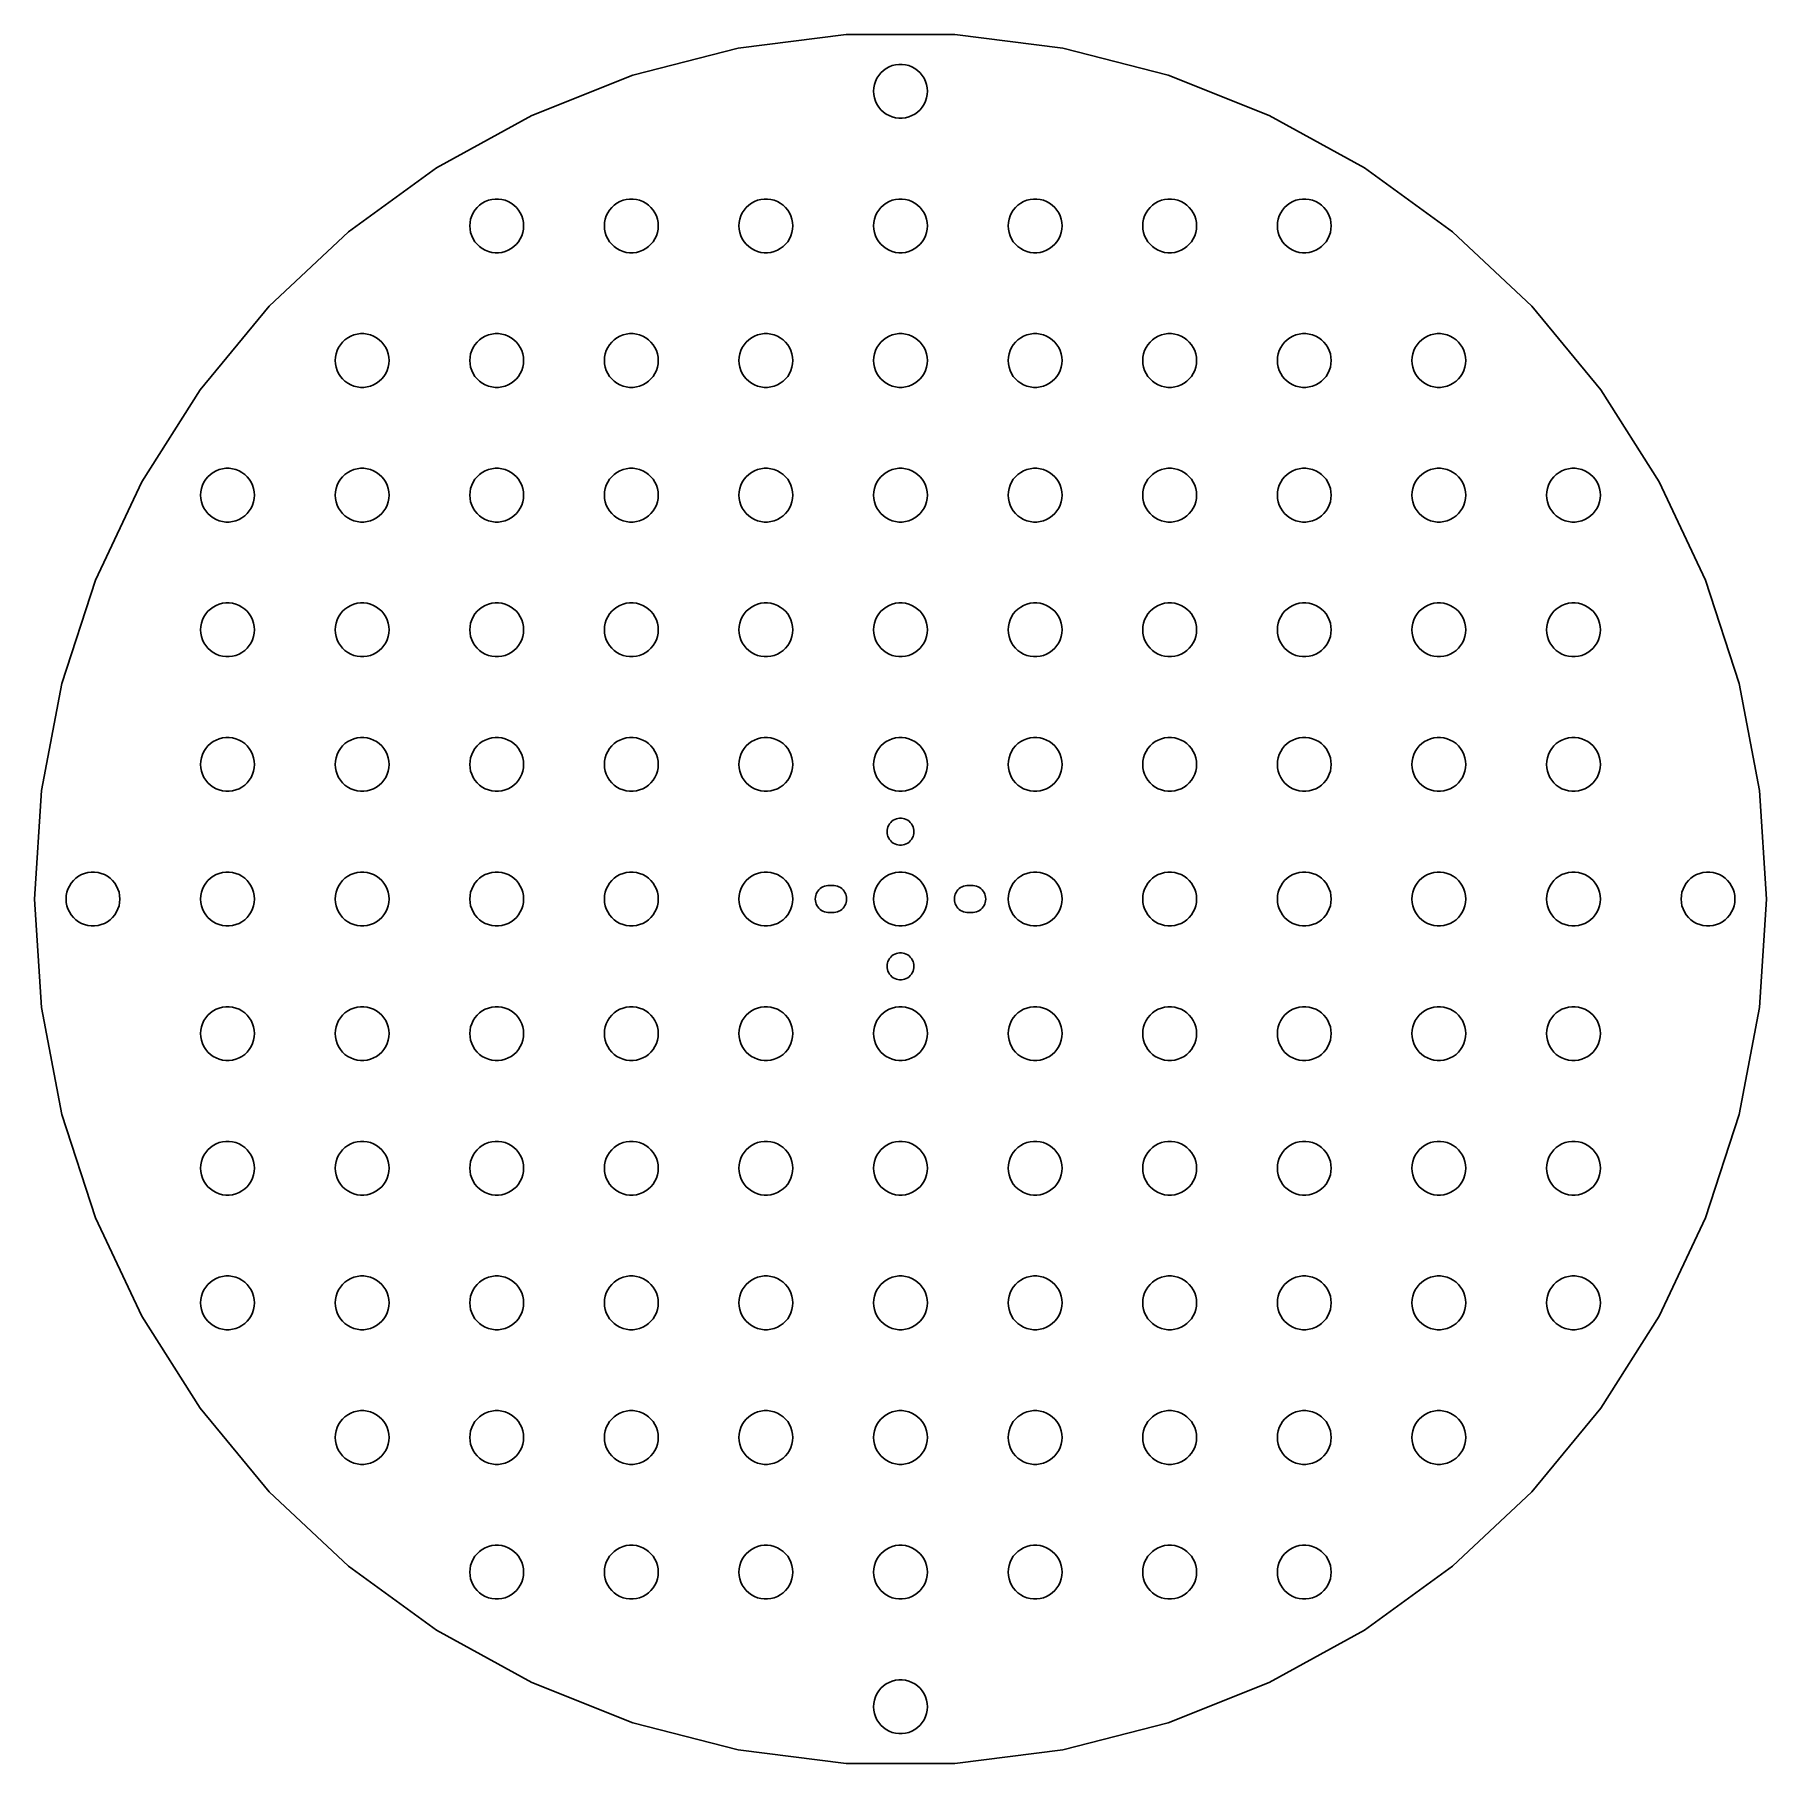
# Model space of a CAD drawing. Header units: metres. Extents: x -96 to 96, y -96 to 96.
import ezdxf

# ---------------------------------------------------------------- set-up
doc = ezdxf.new("R2010")
doc.units = ezdxf.units.M

msp = doc.modelspace()

# ---------------------------------------------------------------- linework, layer by layer
for p, q in [((-18.0823, 94.7907), (-29.8201, 91.7769)), ((-6.05928, 96.3096), (-18.0823, 94.7907)), ((6.05928, 96.3096), (-6.05928, 96.3096)), ((18.0823, 94.7907), (6.05928, 96.3096)), ((29.8201, 91.7769), (18.0823, 94.7907)), ((-1.60747, 92.533), (-1.27733, 92.7145)), ((-1.27733, 92.7145), (-0.927048, 92.8532)), ((-0.927048, 92.8532), (-0.562134, 92.9469)), ((-0.562134, 92.9469), (-0.18837, 92.9941)), ((-0.18837, 92.9941), (0.18837, 92.9941)), ((0.18837, 92.9941), (0.562134, 92.9469)), ((0.562134, 92.9469), (0.927048, 92.8532)), ((0.927048, 92.8532), (1.27733, 92.7145)), ((1.27733, 92.7145), (1.60747, 92.533)), ((-29.8201, 91.7769), (-41.0877, 87.3158)), ((-2.97633, 90.376), (-2.90575, 90.7461)), ((-2.90575, 90.7461), (-2.78932, 91.1044)), ((-2.78932, 91.1044), (-2.62891, 91.4453)), ((-2.62891, 91.4453), (-2.42705, 91.7634)), ((-2.42705, 91.7634), (-2.1869, 92.0536)), ((-2.1869, 92.0536), (-1.91226, 92.3115)), ((-1.91226, 92.3115), (-1.60747, 92.533)), ((1.60747, 92.533), (1.91226, 92.3115)), ((1.91226, 92.3115), (2.1869, 92.0536)), ((2.1869, 92.0536), (2.42705, 91.7634)), ((2.42705, 91.7634), (2.62891, 91.4453)), ((2.62891, 91.4453), (2.78932, 91.1044)), ((2.78932, 91.1044), (2.90575, 90.7461)), ((2.90575, 90.7461), (2.97633, 90.376)), ((41.0877, 87.3158), (29.8201, 91.7769)), ((-3, 90), (-2.97633, 90.376)), ((-2.97633, 89.624), (-3, 90)), ((-2.90575, 89.2539), (-2.97633, 89.624)), ((-2.78932, 88.8956), (-2.90575, 89.2539)), ((-2.62891, 88.5547), (-2.78932, 88.8956)), ((2.78932, 88.8956), (2.62891, 88.5547)), ((2.90575, 89.2539), (2.78932, 88.8956)), ((2.97633, 89.624), (2.90575, 89.2539)), ((2.97633, 90.376), (3, 90)), ((3, 90), (2.97633, 89.624)), ((-41.0877, 87.3158), (-51.7073, 81.4776)), ((-2.42705, 88.2366), (-2.62891, 88.5547)), ((-2.1869, 87.9464), (-2.42705, 88.2366)), ((-1.91226, 87.6885), (-2.1869, 87.9464)), ((-1.60747, 87.467), (-1.91226, 87.6885)), ((-1.27733, 87.2855), (-1.60747, 87.467)), ((-0.927048, 87.1468), (-1.27733, 87.2855)), ((-0.562134, 87.0531), (-0.927048, 87.1468)), ((-0.18837, 87.0059), (-0.562134, 87.0531)), ((0.18837, 87.0059), (-0.18837, 87.0059)), ((0.562134, 87.0531), (0.18837, 87.0059)), ((0.927048, 87.1468), (0.562134, 87.0531)), ((1.27733, 87.2855), (0.927048, 87.1468)), ((1.60747, 87.467), (1.27733, 87.2855)), ((1.91226, 87.6885), (1.60747, 87.467)), ((2.1869, 87.9464), (1.91226, 87.6885)), ((2.42705, 88.2366), (2.1869, 87.9464)), ((2.62891, 88.5547), (2.42705, 88.2366)), ((51.7073, 81.4776), (41.0877, 87.3158)), ((-51.7073, 81.4776), (-61.5114, 74.3545)), ((61.5114, 74.3545), (51.7073, 81.4776)), ((-47.1869, 77.0536), (-46.9123, 77.3115)), ((-46.9123, 77.3115), (-46.6075, 77.533)), ((-46.6075, 77.533), (-46.2773, 77.7145)), ((-46.2773, 77.7145), (-45.927, 77.8532)), ((-45.927, 77.8532), (-45.5621, 77.9469)), ((-45.5621, 77.9469), (-45.1884, 77.9941)), ((-45.1884, 77.9941), (-44.8116, 77.9941)), ((-44.8116, 77.9941), (-44.4379, 77.9469)), ((-44.4379, 77.9469), (-44.0729, 77.8532)), ((-44.0729, 77.8532), (-43.7227, 77.7145)), ((-43.7227, 77.7145), (-43.3925, 77.533)), ((-43.3925, 77.533), (-43.0877, 77.3115)), ((-43.0877, 77.3115), (-42.8131, 77.0536)), ((-32.1869, 77.0536), (-31.9123, 77.3115)), ((-31.9123, 77.3115), (-31.6075, 77.533)), ((-31.6075, 77.533), (-31.2773, 77.7145)), ((-31.2773, 77.7145), (-30.927, 77.8532)), ((-30.927, 77.8532), (-30.5621, 77.9469)), ((-30.5621, 77.9469), (-30.1884, 77.9941)), ((-30.1884, 77.9941), (-29.8116, 77.9941)), ((-29.8116, 77.9941), (-29.4379, 77.9469)), ((-29.4379, 77.9469), (-29.0729, 77.8532)), ((-29.0729, 77.8532), (-28.7227, 77.7145)), ((-28.7227, 77.7145), (-28.3925, 77.533)), ((-28.3925, 77.533), (-28.0877, 77.3115)), ((-28.0877, 77.3115), (-27.8131, 77.0536)), ((-17.1869, 77.0536), (-16.9123, 77.3115)), ((-16.9123, 77.3115), (-16.6075, 77.533)), ((-16.6075, 77.533), (-16.2773, 77.7145)), ((-16.2773, 77.7145), (-15.927, 77.8532)), ((-15.927, 77.8532), (-15.5621, 77.9469)), ((-15.5621, 77.9469), (-15.1884, 77.9941)), ((-15.1884, 77.9941), (-14.8116, 77.9941)), ((-14.8116, 77.9941), (-14.4379, 77.9469)), ((-14.4379, 77.9469), (-14.0729, 77.8532)), ((-14.0729, 77.8532), (-13.7227, 77.7145)), ((-13.7227, 77.7145), (-13.3925, 77.533)), ((-13.3925, 77.533), (-13.0877, 77.3115)), ((-13.0877, 77.3115), (-12.8131, 77.0536)), ((-2.1869, 77.0536), (-1.91226, 77.3115)), ((-1.91226, 77.3115), (-1.60747, 77.533)), ((-1.60747, 77.533), (-1.27733, 77.7145)), ((-1.27733, 77.7145), (-0.927048, 77.8532)), ((-0.927048, 77.8532), (-0.562134, 77.9469)), ((-0.562134, 77.9469), (-0.18837, 77.9941)), ((-0.18837, 77.9941), (0.18837, 77.9941)), ((0.18837, 77.9941), (0.562134, 77.9469)), ((0.562134, 77.9469), (0.927048, 77.8532)), ((0.927048, 77.8532), (1.27733, 77.7145)), ((1.27733, 77.7145), (1.60747, 77.533)), ((1.60747, 77.533), (1.91226, 77.3115)), ((1.91226, 77.3115), (2.1869, 77.0536)), ((12.8131, 77.0536), (13.0877, 77.3115)), ((13.0877, 77.3115), (13.3925, 77.533)), ((13.3925, 77.533), (13.7227, 77.7145)), ((13.7227, 77.7145), (14.0729, 77.8532)), ((14.0729, 77.8532), (14.4379, 77.9469)), ((14.4379, 77.9469), (14.8116, 77.9941)), ((14.8116, 77.9941), (15.1884, 77.9941)), ((15.1884, 77.9941), (15.5621, 77.9469)), ((15.5621, 77.9469), (15.927, 77.8532)), ((15.927, 77.8532), (16.2773, 77.7145)), ((16.2773, 77.7145), (16.6075, 77.533)), ((16.6075, 77.533), (16.9123, 77.3115)), ((16.9123, 77.3115), (17.1869, 77.0536)), ((27.8131, 77.0536), (28.0877, 77.3115)), ((28.0877, 77.3115), (28.3925, 77.533)), ((28.3925, 77.533), (28.7227, 77.7145)), ((28.7227, 77.7145), (29.0729, 77.8532)), ((29.0729, 77.8532), (29.4379, 77.9469)), ((29.4379, 77.9469), (29.8116, 77.9941)), ((29.8116, 77.9941), (30.1884, 77.9941)), ((30.1884, 77.9941), (30.5621, 77.9469)), ((30.5621, 77.9469), (30.927, 77.8532)), ((30.927, 77.8532), (31.2773, 77.7145)), ((31.2773, 77.7145), (31.6075, 77.533)), ((31.6075, 77.533), (31.9123, 77.3115)), ((31.9123, 77.3115), (32.1869, 77.0536)), ((42.8131, 77.0536), (43.0877, 77.3115)), ((43.0877, 77.3115), (43.3925, 77.533)), ((43.3925, 77.533), (43.7227, 77.7145)), ((43.7227, 77.7145), (44.0729, 77.8532)), ((44.0729, 77.8532), (44.4379, 77.9469)), ((44.4379, 77.9469), (44.8116, 77.9941)), ((44.8116, 77.9941), (45.1884, 77.9941)), ((45.1884, 77.9941), (45.5621, 77.9469)), ((45.5621, 77.9469), (45.927, 77.8532)), ((45.927, 77.8532), (46.2773, 77.7145)), ((46.2773, 77.7145), (46.6075, 77.533)), ((46.6075, 77.533), (46.9123, 77.3115)), ((46.9123, 77.3115), (47.1869, 77.0536)), ((-48, 75), (-47.9763, 75.376)), ((-47.9763, 75.376), (-47.9057, 75.7461)), ((-47.9057, 75.7461), (-47.7893, 76.1044)), ((-47.7893, 76.1044), (-47.6289, 76.4453)), ((-47.6289, 76.4453), (-47.427, 76.7634)), ((-47.427, 76.7634), (-47.1869, 77.0536)), ((-42.8131, 77.0536), (-42.5729, 76.7634)), ((-42.5729, 76.7634), (-42.3711, 76.4453)), ((-42.3711, 76.4453), (-42.2107, 76.1044)), ((-42.2107, 76.1044), (-42.0942, 75.7461)), ((-42.0942, 75.7461), (-42.0237, 75.376)), ((-42.0237, 75.376), (-42, 75)), ((-33, 75), (-32.9763, 75.376)), ((-32.9763, 75.376), (-32.9057, 75.7461)), ((-32.9057, 75.7461), (-32.7893, 76.1044)), ((-32.7893, 76.1044), (-32.6289, 76.4453)), ((-32.6289, 76.4453), (-32.427, 76.7634)), ((-32.427, 76.7634), (-32.1869, 77.0536)), ((-27.8131, 77.0536), (-27.5729, 76.7634)), ((-27.5729, 76.7634), (-27.3711, 76.4453)), ((-27.3711, 76.4453), (-27.2107, 76.1044)), ((-27.2107, 76.1044), (-27.0942, 75.7461)), ((-27.0942, 75.7461), (-27.0237, 75.376)), ((-27.0237, 75.376), (-27, 75)), ((-18, 75), (-17.9763, 75.376)), ((-17.9763, 75.376), (-17.9057, 75.7461)), ((-17.9057, 75.7461), (-17.7893, 76.1044)), ((-17.7893, 76.1044), (-17.6289, 76.4453)), ((-17.6289, 76.4453), (-17.427, 76.7634)), ((-17.427, 76.7634), (-17.1869, 77.0536)), ((-12.8131, 77.0536), (-12.5729, 76.7634)), ((-12.5729, 76.7634), (-12.3711, 76.4453)), ((-12.3711, 76.4453), (-12.2107, 76.1044)), ((-12.2107, 76.1044), (-12.0942, 75.7461)), ((-12.0942, 75.7461), (-12.0237, 75.376)), ((-12.0237, 75.376), (-12, 75)), ((-3, 75), (-2.97633, 75.376)), ((-2.97633, 75.376), (-2.90575, 75.7461)), ((-2.90575, 75.7461), (-2.78932, 76.1044)), ((-2.78932, 76.1044), (-2.62891, 76.4453)), ((-2.62891, 76.4453), (-2.42705, 76.7634)), ((-2.42705, 76.7634), (-2.1869, 77.0536)), ((2.1869, 77.0536), (2.42705, 76.7634)), ((2.42705, 76.7634), (2.62891, 76.4453)), ((2.62891, 76.4453), (2.78932, 76.1044)), ((2.78932, 76.1044), (2.90575, 75.7461)), ((2.90575, 75.7461), (2.97633, 75.376)), ((2.97633, 75.376), (3, 75)), ((12, 75), (12.0237, 75.376)), ((12.0237, 75.376), (12.0942, 75.7461)), ((12.0942, 75.7461), (12.2107, 76.1044)), ((12.2107, 76.1044), (12.3711, 76.4453)), ((12.3711, 76.4453), (12.5729, 76.7634)), ((12.5729, 76.7634), (12.8131, 77.0536)), ((17.1869, 77.0536), (17.427, 76.7634)), ((17.427, 76.7634), (17.6289, 76.4453)), ((17.6289, 76.4453), (17.7893, 76.1044)), ((17.7893, 76.1044), (17.9057, 75.7461)), ((17.9057, 75.7461), (17.9763, 75.376)), ((17.9763, 75.376), (18, 75)), ((27, 75), (27.0237, 75.376)), ((27.0237, 75.376), (27.0942, 75.7461)), ((27.0942, 75.7461), (27.2107, 76.1044)), ((27.2107, 76.1044), (27.3711, 76.4453)), ((27.3711, 76.4453), (27.5729, 76.7634)), ((27.5729, 76.7634), (27.8131, 77.0536)), ((32.1869, 77.0536), (32.427, 76.7634)), ((32.427, 76.7634), (32.6289, 76.4453)), ((32.6289, 76.4453), (32.7893, 76.1044)), ((32.7893, 76.1044), (32.9057, 75.7461)), ((32.9057, 75.7461), (32.9763, 75.376)), ((32.9763, 75.376), (33, 75)), ((42, 75), (42.0237, 75.376)), ((42.0237, 75.376), (42.0942, 75.7461)), ((42.0942, 75.7461), (42.2107, 76.1044)), ((42.2107, 76.1044), (42.3711, 76.4453)), ((42.3711, 76.4453), (42.5729, 76.7634)), ((42.5729, 76.7634), (42.8131, 77.0536)), ((47.1869, 77.0536), (47.427, 76.7634)), ((47.427, 76.7634), (47.6289, 76.4453)), ((47.6289, 76.4453), (47.7893, 76.1044)), ((47.7893, 76.1044), (47.9057, 75.7461)), ((47.9057, 75.7461), (47.9763, 75.376)), ((47.9763, 75.376), (48, 75)), ((-61.5114, 74.3545), (-70.3455, 66.0588)), ((-47.9763, 74.624), (-48, 75)), ((-47.9057, 74.2539), (-47.9763, 74.624)), ((-47.7893, 73.8956), (-47.9057, 74.2539)), ((-47.6289, 73.5547), (-47.7893, 73.8956)), ((-47.427, 73.2366), (-47.6289, 73.5547)), ((-42.3711, 73.5547), (-42.5729, 73.2366)), ((-42.2107, 73.8956), (-42.3711, 73.5547)), ((-42.0942, 74.2539), (-42.2107, 73.8956)), ((-42.0237, 74.624), (-42.0942, 74.2539)), ((-42, 75), (-42.0237, 74.624)), ((-32.9763, 74.624), (-33, 75)), ((-32.9057, 74.2539), (-32.9763, 74.624)), ((-32.7893, 73.8956), (-32.9057, 74.2539)), ((-32.6289, 73.5547), (-32.7893, 73.8956)), ((-32.427, 73.2366), (-32.6289, 73.5547)), ((-27.3711, 73.5547), (-27.5729, 73.2366)), ((-27.2107, 73.8956), (-27.3711, 73.5547)), ((-27.0942, 74.2539), (-27.2107, 73.8956)), ((-27.0237, 74.624), (-27.0942, 74.2539)), ((-27, 75), (-27.0237, 74.624)), ((-17.9763, 74.624), (-18, 75)), ((-17.9057, 74.2539), (-17.9763, 74.624)), ((-17.7893, 73.8956), (-17.9057, 74.2539)), ((-17.6289, 73.5547), (-17.7893, 73.8956)), ((-17.427, 73.2366), (-17.6289, 73.5547)), ((-12.3711, 73.5547), (-12.5729, 73.2366)), ((-12.2107, 73.8956), (-12.3711, 73.5547)), ((-12.0942, 74.2539), (-12.2107, 73.8956)), ((-12.0237, 74.624), (-12.0942, 74.2539)), ((-12, 75), (-12.0237, 74.624)), ((-2.97633, 74.624), (-3, 75)), ((-2.90575, 74.2539), (-2.97633, 74.624)), ((-2.78932, 73.8956), (-2.90575, 74.2539)), ((-2.62891, 73.5547), (-2.78932, 73.8956)), ((-2.42705, 73.2366), (-2.62891, 73.5547)), ((2.62891, 73.5547), (2.42705, 73.2366)), ((2.78932, 73.8956), (2.62891, 73.5547)), ((2.90575, 74.2539), (2.78932, 73.8956)), ((2.97633, 74.624), (2.90575, 74.2539)), ((3, 75), (2.97633, 74.624)), ((12.0237, 74.624), (12, 75)), ((12.0942, 74.2539), (12.0237, 74.624)), ((12.2107, 73.8956), (12.0942, 74.2539)), ((12.3711, 73.5547), (12.2107, 73.8956)), ((12.5729, 73.2366), (12.3711, 73.5547)), ((17.6289, 73.5547), (17.427, 73.2366)), ((17.7893, 73.8956), (17.6289, 73.5547)), ((17.9057, 74.2539), (17.7893, 73.8956)), ((17.9763, 74.624), (17.9057, 74.2539)), ((18, 75), (17.9763, 74.624)), ((27.0237, 74.624), (27, 75)), ((27.0942, 74.2539), (27.0237, 74.624)), ((27.2107, 73.8956), (27.0942, 74.2539)), ((27.3711, 73.5547), (27.2107, 73.8956)), ((27.5729, 73.2366), (27.3711, 73.5547)), ((32.6289, 73.5547), (32.427, 73.2366)), ((32.7893, 73.8956), (32.6289, 73.5547)), ((32.9057, 74.2539), (32.7893, 73.8956)), ((32.9763, 74.624), (32.9057, 74.2539)), ((33, 75), (32.9763, 74.624)), ((42.0237, 74.624), (42, 75)), ((42.0942, 74.2539), (42.0237, 74.624)), ((42.2107, 73.8956), (42.0942, 74.2539)), ((42.3711, 73.5547), (42.2107, 73.8956)), ((42.5729, 73.2366), (42.3711, 73.5547)), ((47.6289, 73.5547), (47.427, 73.2366)), ((47.7893, 73.8956), (47.6289, 73.5547)), ((47.9057, 74.2539), (47.7893, 73.8956)), ((47.9763, 74.624), (47.9057, 74.2539)), ((48, 75), (47.9763, 74.624)), ((70.3455, 66.0588), (61.5114, 74.3545)), ((-47.1869, 72.9464), (-47.427, 73.2366)), ((-46.9123, 72.6885), (-47.1869, 72.9464)), ((-46.6075, 72.467), (-46.9123, 72.6885)), ((-46.2773, 72.2855), (-46.6075, 72.467)), ((-45.927, 72.1468), (-46.2773, 72.2855)), ((-45.5621, 72.0531), (-45.927, 72.1468)), ((-45.1884, 72.0059), (-45.5621, 72.0531)), ((-44.8116, 72.0059), (-45.1884, 72.0059)), ((-44.4379, 72.0531), (-44.8116, 72.0059)), ((-44.0729, 72.1468), (-44.4379, 72.0531)), ((-43.7227, 72.2855), (-44.0729, 72.1468)), ((-43.3925, 72.467), (-43.7227, 72.2855)), ((-43.0877, 72.6885), (-43.3925, 72.467)), ((-42.8131, 72.9464), (-43.0877, 72.6885)), ((-42.5729, 73.2366), (-42.8131, 72.9464)), ((-32.1869, 72.9464), (-32.427, 73.2366)), ((-31.9123, 72.6885), (-32.1869, 72.9464)), ((-31.6075, 72.467), (-31.9123, 72.6885)), ((-31.2773, 72.2855), (-31.6075, 72.467)), ((-30.927, 72.1468), (-31.2773, 72.2855)), ((-30.5621, 72.0531), (-30.927, 72.1468)), ((-30.1884, 72.0059), (-30.5621, 72.0531)), ((-29.8116, 72.0059), (-30.1884, 72.0059)), ((-29.4379, 72.0531), (-29.8116, 72.0059)), ((-29.0729, 72.1468), (-29.4379, 72.0531)), ((-28.7227, 72.2855), (-29.0729, 72.1468)), ((-28.3925, 72.467), (-28.7227, 72.2855)), ((-28.0877, 72.6885), (-28.3925, 72.467)), ((-27.8131, 72.9464), (-28.0877, 72.6885)), ((-27.5729, 73.2366), (-27.8131, 72.9464)), ((-17.1869, 72.9464), (-17.427, 73.2366)), ((-16.9123, 72.6885), (-17.1869, 72.9464)), ((-16.6075, 72.467), (-16.9123, 72.6885)), ((-16.2773, 72.2855), (-16.6075, 72.467)), ((-15.927, 72.1468), (-16.2773, 72.2855)), ((-15.5621, 72.0531), (-15.927, 72.1468)), ((-15.1884, 72.0059), (-15.5621, 72.0531)), ((-14.8116, 72.0059), (-15.1884, 72.0059)), ((-14.4379, 72.0531), (-14.8116, 72.0059)), ((-14.0729, 72.1468), (-14.4379, 72.0531)), ((-13.7227, 72.2855), (-14.0729, 72.1468)), ((-13.3925, 72.467), (-13.7227, 72.2855)), ((-13.0877, 72.6885), (-13.3925, 72.467)), ((-12.8131, 72.9464), (-13.0877, 72.6885)), ((-12.5729, 73.2366), (-12.8131, 72.9464)), ((-2.1869, 72.9464), (-2.42705, 73.2366)), ((-1.91226, 72.6885), (-2.1869, 72.9464)), ((-1.60747, 72.467), (-1.91226, 72.6885)), ((-1.27733, 72.2855), (-1.60747, 72.467)), ((-0.927048, 72.1468), (-1.27733, 72.2855)), ((-0.562134, 72.0531), (-0.927048, 72.1468)), ((-0.18837, 72.0059), (-0.562134, 72.0531)), ((0.18837, 72.0059), (-0.18837, 72.0059)), ((0.562134, 72.0531), (0.18837, 72.0059)), ((0.927048, 72.1468), (0.562134, 72.0531)), ((1.27733, 72.2855), (0.927048, 72.1468)), ((1.60747, 72.467), (1.27733, 72.2855)), ((1.91226, 72.6885), (1.60747, 72.467)), ((2.1869, 72.9464), (1.91226, 72.6885)), ((2.42705, 73.2366), (2.1869, 72.9464)), ((12.8131, 72.9464), (12.5729, 73.2366)), ((13.0877, 72.6885), (12.8131, 72.9464)), ((13.3925, 72.467), (13.0877, 72.6885)), ((13.7227, 72.2855), (13.3925, 72.467)), ((14.0729, 72.1468), (13.7227, 72.2855)), ((14.4379, 72.0531), (14.0729, 72.1468)), ((14.8116, 72.0059), (14.4379, 72.0531)), ((15.1884, 72.0059), (14.8116, 72.0059)), ((15.5621, 72.0531), (15.1884, 72.0059)), ((15.927, 72.1468), (15.5621, 72.0531)), ((16.2773, 72.2855), (15.927, 72.1468)), ((16.6075, 72.467), (16.2773, 72.2855)), ((16.9123, 72.6885), (16.6075, 72.467)), ((17.1869, 72.9464), (16.9123, 72.6885)), ((17.427, 73.2366), (17.1869, 72.9464)), ((27.8131, 72.9464), (27.5729, 73.2366)), ((28.0877, 72.6885), (27.8131, 72.9464)), ((28.3925, 72.467), (28.0877, 72.6885)), ((28.7227, 72.2855), (28.3925, 72.467)), ((29.0729, 72.1468), (28.7227, 72.2855)), ((29.4379, 72.0531), (29.0729, 72.1468)), ((29.8116, 72.0059), (29.4379, 72.0531)), ((30.1884, 72.0059), (29.8116, 72.0059)), ((30.5621, 72.0531), (30.1884, 72.0059)), ((30.927, 72.1468), (30.5621, 72.0531)), ((31.2773, 72.2855), (30.927, 72.1468)), ((31.6075, 72.467), (31.2773, 72.2855)), ((31.9123, 72.6885), (31.6075, 72.467)), ((32.1869, 72.9464), (31.9123, 72.6885)), ((32.427, 73.2366), (32.1869, 72.9464)), ((42.8131, 72.9464), (42.5729, 73.2366)), ((43.0877, 72.6885), (42.8131, 72.9464)), ((43.3925, 72.467), (43.0877, 72.6885)), ((43.7227, 72.2855), (43.3925, 72.467)), ((44.0729, 72.1468), (43.7227, 72.2855)), ((44.4379, 72.0531), (44.0729, 72.1468)), ((44.8116, 72.0059), (44.4379, 72.0531)), ((45.1884, 72.0059), (44.8116, 72.0059)), ((45.5621, 72.0531), (45.1884, 72.0059)), ((45.927, 72.1468), (45.5621, 72.0531)), ((46.2773, 72.2855), (45.927, 72.1468)), ((46.6075, 72.467), (46.2773, 72.2855)), ((46.9123, 72.6885), (46.6075, 72.467)), ((47.1869, 72.9464), (46.9123, 72.6885)), ((47.427, 73.2366), (47.1869, 72.9464)), ((-70.3455, 66.0588), (-78.0701, 56.7213)), ((78.0701, 56.7213), (70.3455, 66.0588)), ((-62.6289, 61.4453), (-62.427, 61.7634)), ((-62.427, 61.7634), (-62.1869, 62.0536)), ((-62.1869, 62.0536), (-61.9123, 62.3115)), ((-61.9123, 62.3115), (-61.6075, 62.533)), ((-61.6075, 62.533), (-61.2773, 62.7145)), ((-61.2773, 62.7145), (-60.927, 62.8532)), ((-60.927, 62.8532), (-60.5621, 62.9469)), ((-60.5621, 62.9469), (-60.1884, 62.9941)), ((-60.1884, 62.9941), (-59.8116, 62.9941)), ((-59.8116, 62.9941), (-59.4379, 62.9469)), ((-59.4379, 62.9469), (-59.0729, 62.8532)), ((-59.0729, 62.8532), (-58.7227, 62.7145)), ((-58.7227, 62.7145), (-58.3925, 62.533)), ((-58.3925, 62.533), (-58.0877, 62.3115)), ((-58.0877, 62.3115), (-57.8131, 62.0536)), ((-57.8131, 62.0536), (-57.5729, 61.7634)), ((-57.5729, 61.7634), (-57.3711, 61.4453)), ((-47.6289, 61.4453), (-47.427, 61.7634)), ((-47.427, 61.7634), (-47.1869, 62.0536)), ((-47.1869, 62.0536), (-46.9123, 62.3115)), ((-46.9123, 62.3115), (-46.6075, 62.533)), ((-46.6075, 62.533), (-46.2773, 62.7145)), ((-46.2773, 62.7145), (-45.927, 62.8532)), ((-45.927, 62.8532), (-45.5621, 62.9469)), ((-45.5621, 62.9469), (-45.1884, 62.9941)), ((-45.1884, 62.9941), (-44.8116, 62.9941)), ((-44.8116, 62.9941), (-44.4379, 62.9469)), ((-44.4379, 62.9469), (-44.0729, 62.8532)), ((-44.0729, 62.8532), (-43.7227, 62.7145)), ((-43.7227, 62.7145), (-43.3925, 62.533)), ((-43.3925, 62.533), (-43.0877, 62.3115)), ((-43.0877, 62.3115), (-42.8131, 62.0536)), ((-42.8131, 62.0536), (-42.5729, 61.7634)), ((-42.5729, 61.7634), (-42.3711, 61.4453)), ((-32.6289, 61.4453), (-32.427, 61.7634)), ((-32.427, 61.7634), (-32.1869, 62.0536)), ((-32.1869, 62.0536), (-31.9123, 62.3115)), ((-31.9123, 62.3115), (-31.6075, 62.533)), ((-31.6075, 62.533), (-31.2773, 62.7145)), ((-31.2773, 62.7145), (-30.927, 62.8532)), ((-30.927, 62.8532), (-30.5621, 62.9469)), ((-30.5621, 62.9469), (-30.1884, 62.9941)), ((-30.1884, 62.9941), (-29.8116, 62.9941)), ((-29.8116, 62.9941), (-29.4379, 62.9469)), ((-29.4379, 62.9469), (-29.0729, 62.8532)), ((-29.0729, 62.8532), (-28.7227, 62.7145)), ((-28.7227, 62.7145), (-28.3925, 62.533)), ((-28.3925, 62.533), (-28.0877, 62.3115)), ((-28.0877, 62.3115), (-27.8131, 62.0536)), ((-27.8131, 62.0536), (-27.5729, 61.7634)), ((-27.5729, 61.7634), (-27.3711, 61.4453)), ((-17.6289, 61.4453), (-17.427, 61.7634)), ((-17.427, 61.7634), (-17.1869, 62.0536)), ((-17.1869, 62.0536), (-16.9123, 62.3115)), ((-16.9123, 62.3115), (-16.6075, 62.533)), ((-16.6075, 62.533), (-16.2773, 62.7145)), ((-16.2773, 62.7145), (-15.927, 62.8532)), ((-15.927, 62.8532), (-15.5621, 62.9469)), ((-15.5621, 62.9469), (-15.1884, 62.9941)), ((-15.1884, 62.9941), (-14.8116, 62.9941)), ((-14.8116, 62.9941), (-14.4379, 62.9469)), ((-14.4379, 62.9469), (-14.0729, 62.8532)), ((-14.0729, 62.8532), (-13.7227, 62.7145)), ((-13.7227, 62.7145), (-13.3925, 62.533)), ((-13.3925, 62.533), (-13.0877, 62.3115)), ((-13.0877, 62.3115), (-12.8131, 62.0536)), ((-12.8131, 62.0536), (-12.5729, 61.7634)), ((-12.5729, 61.7634), (-12.3711, 61.4453)), ((-2.62891, 61.4453), (-2.42705, 61.7634)), ((-2.42705, 61.7634), (-2.1869, 62.0536)), ((-2.1869, 62.0536), (-1.91226, 62.3115)), ((-1.91226, 62.3115), (-1.60747, 62.533)), ((-1.60747, 62.533), (-1.27733, 62.7145)), ((-1.27733, 62.7145), (-0.927048, 62.8532)), ((-0.927048, 62.8532), (-0.562134, 62.9469)), ((-0.562134, 62.9469), (-0.18837, 62.9941)), ((-0.18837, 62.9941), (0.18837, 62.9941)), ((0.18837, 62.9941), (0.562134, 62.9469)), ((0.562134, 62.9469), (0.927048, 62.8532)), ((0.927048, 62.8532), (1.27733, 62.7145)), ((1.27733, 62.7145), (1.60747, 62.533)), ((1.60747, 62.533), (1.91226, 62.3115)), ((1.91226, 62.3115), (2.1869, 62.0536)), ((2.1869, 62.0536), (2.42705, 61.7634)), ((2.42705, 61.7634), (2.62891, 61.4453)), ((12.3711, 61.4453), (12.5729, 61.7634)), ((12.5729, 61.7634), (12.8131, 62.0536)), ((12.8131, 62.0536), (13.0877, 62.3115)), ((13.0877, 62.3115), (13.3925, 62.533)), ((13.3925, 62.533), (13.7227, 62.7145)), ((13.7227, 62.7145), (14.0729, 62.8532)), ((14.0729, 62.8532), (14.4379, 62.9469)), ((14.4379, 62.9469), (14.8116, 62.9941)), ((14.8116, 62.9941), (15.1884, 62.9941)), ((15.1884, 62.9941), (15.5621, 62.9469)), ((15.5621, 62.9469), (15.927, 62.8532)), ((15.927, 62.8532), (16.2773, 62.7145)), ((16.2773, 62.7145), (16.6075, 62.533)), ((16.6075, 62.533), (16.9123, 62.3115)), ((16.9123, 62.3115), (17.1869, 62.0536)), ((17.1869, 62.0536), (17.427, 61.7634)), ((17.427, 61.7634), (17.6289, 61.4453)), ((27.3711, 61.4453), (27.5729, 61.7634)), ((27.5729, 61.7634), (27.8131, 62.0536)), ((27.8131, 62.0536), (28.0877, 62.3115)), ((28.0877, 62.3115), (28.3925, 62.533)), ((28.3925, 62.533), (28.7227, 62.7145)), ((28.7227, 62.7145), (29.0729, 62.8532)), ((29.0729, 62.8532), (29.4379, 62.9469)), ((29.4379, 62.9469), (29.8116, 62.9941)), ((29.8116, 62.9941), (30.1884, 62.9941)), ((30.1884, 62.9941), (30.5621, 62.9469)), ((30.5621, 62.9469), (30.927, 62.8532)), ((30.927, 62.8532), (31.2773, 62.7145)), ((31.2773, 62.7145), (31.6075, 62.533)), ((31.6075, 62.533), (31.9123, 62.3115)), ((31.9123, 62.3115), (32.1869, 62.0536)), ((32.1869, 62.0536), (32.427, 61.7634)), ((32.427, 61.7634), (32.6289, 61.4453)), ((42.3711, 61.4453), (42.5729, 61.7634)), ((42.5729, 61.7634), (42.8131, 62.0536)), ((42.8131, 62.0536), (43.0877, 62.3115)), ((43.0877, 62.3115), (43.3925, 62.533)), ((43.3925, 62.533), (43.7227, 62.7145)), ((43.7227, 62.7145), (44.0729, 62.8532)), ((44.0729, 62.8532), (44.4379, 62.9469)), ((44.4379, 62.9469), (44.8116, 62.9941)), ((44.8116, 62.9941), (45.1884, 62.9941)), ((45.1884, 62.9941), (45.5621, 62.9469)), ((45.5621, 62.9469), (45.927, 62.8532)), ((45.927, 62.8532), (46.2773, 62.7145)), ((46.2773, 62.7145), (46.6075, 62.533)), ((46.6075, 62.533), (46.9123, 62.3115)), ((46.9123, 62.3115), (47.1869, 62.0536)), ((47.1869, 62.0536), (47.427, 61.7634)), ((47.427, 61.7634), (47.6289, 61.4453)), ((57.3711, 61.4453), (57.5729, 61.7634)), ((57.5729, 61.7634), (57.8131, 62.0536)), ((57.8131, 62.0536), (58.0877, 62.3115)), ((58.0877, 62.3115), (58.3925, 62.533)), ((58.3925, 62.533), (58.7227, 62.7145)), ((58.7227, 62.7145), (59.0729, 62.8532)), ((59.0729, 62.8532), (59.4379, 62.9469)), ((59.4379, 62.9469), (59.8116, 62.9941)), ((59.8116, 62.9941), (60.1884, 62.9941)), ((60.1884, 62.9941), (60.5621, 62.9469)), ((60.5621, 62.9469), (60.927, 62.8532)), ((60.927, 62.8532), (61.2773, 62.7145)), ((61.2773, 62.7145), (61.6075, 62.533)), ((61.6075, 62.533), (61.9123, 62.3115)), ((61.9123, 62.3115), (62.1869, 62.0536)), ((62.1869, 62.0536), (62.427, 61.7634)), ((62.427, 61.7634), (62.6289, 61.4453)), ((-63, 60), (-62.9763, 60.376)), ((-62.9763, 59.624), (-63, 60)), ((-62.9763, 60.376), (-62.9057, 60.7461)), ((-62.9057, 60.7461), (-62.7893, 61.1044)), ((-62.7893, 61.1044), (-62.6289, 61.4453)), ((-57.3711, 61.4453), (-57.2107, 61.1044)), ((-57.2107, 61.1044), (-57.0942, 60.7461)), ((-57.0942, 60.7461), (-57.0237, 60.376)), ((-57.0237, 60.376), (-57, 60)), ((-57, 60), (-57.0237, 59.624)), ((-48, 60), (-47.9763, 60.376)), ((-47.9763, 59.624), (-48, 60)), ((-47.9763, 60.376), (-47.9057, 60.7461)), ((-47.9057, 60.7461), (-47.7893, 61.1044)), ((-47.7893, 61.1044), (-47.6289, 61.4453)), ((-42.3711, 61.4453), (-42.2107, 61.1044)), ((-42.2107, 61.1044), (-42.0942, 60.7461)), ((-42.0942, 60.7461), (-42.0237, 60.376)), ((-42.0237, 60.376), (-42, 60)), ((-42, 60), (-42.0237, 59.624)), ((-33, 60), (-32.9763, 60.376)), ((-32.9763, 59.624), (-33, 60)), ((-32.9763, 60.376), (-32.9057, 60.7461)), ((-32.9057, 60.7461), (-32.7893, 61.1044)), ((-32.7893, 61.1044), (-32.6289, 61.4453)), ((-27.3711, 61.4453), (-27.2107, 61.1044)), ((-27.2107, 61.1044), (-27.0942, 60.7461)), ((-27.0942, 60.7461), (-27.0237, 60.376)), ((-27.0237, 60.376), (-27, 60)), ((-27, 60), (-27.0237, 59.624)), ((-18, 60), (-17.9763, 60.376)), ((-17.9763, 59.624), (-18, 60)), ((-17.9763, 60.376), (-17.9057, 60.7461)), ((-17.9057, 60.7461), (-17.7893, 61.1044)), ((-17.7893, 61.1044), (-17.6289, 61.4453)), ((-12.3711, 61.4453), (-12.2107, 61.1044)), ((-12.2107, 61.1044), (-12.0942, 60.7461)), ((-12.0942, 60.7461), (-12.0237, 60.376)), ((-12.0237, 60.376), (-12, 60)), ((-12, 60), (-12.0237, 59.624)), ((-3, 60), (-2.97633, 60.376)), ((-2.97633, 59.624), (-3, 60)), ((-2.97633, 60.376), (-2.90575, 60.7461)), ((-2.90575, 60.7461), (-2.78932, 61.1044)), ((-2.78932, 61.1044), (-2.62891, 61.4453)), ((2.62891, 61.4453), (2.78932, 61.1044)), ((2.78932, 61.1044), (2.90575, 60.7461)), ((2.90575, 60.7461), (2.97633, 60.376)), ((2.97633, 60.376), (3, 60)), ((3, 60), (2.97633, 59.624)), ((12, 60), (12.0237, 60.376)), ((12.0237, 59.624), (12, 60)), ((12.0237, 60.376), (12.0942, 60.7461)), ((12.0942, 60.7461), (12.2107, 61.1044)), ((12.2107, 61.1044), (12.3711, 61.4453)), ((17.6289, 61.4453), (17.7893, 61.1044)), ((17.7893, 61.1044), (17.9057, 60.7461)), ((17.9057, 60.7461), (17.9763, 60.376)), ((17.9763, 60.376), (18, 60)), ((18, 60), (17.9763, 59.624)), ((27, 60), (27.0237, 60.376)), ((27.0237, 59.624), (27, 60)), ((27.0237, 60.376), (27.0942, 60.7461)), ((27.0942, 60.7461), (27.2107, 61.1044)), ((27.2107, 61.1044), (27.3711, 61.4453)), ((32.6289, 61.4453), (32.7893, 61.1044)), ((32.7893, 61.1044), (32.9057, 60.7461)), ((32.9057, 60.7461), (32.9763, 60.376)), ((32.9763, 60.376), (33, 60)), ((33, 60), (32.9763, 59.624)), ((42, 60), (42.0237, 60.376)), ((42.0237, 59.624), (42, 60)), ((42.0237, 60.376), (42.0942, 60.7461)), ((42.0942, 60.7461), (42.2107, 61.1044)), ((42.2107, 61.1044), (42.3711, 61.4453)), ((47.6289, 61.4453), (47.7893, 61.1044)), ((47.7893, 61.1044), (47.9057, 60.7461)), ((47.9057, 60.7461), (47.9763, 60.376)), ((47.9763, 60.376), (48, 60)), ((48, 60), (47.9763, 59.624)), ((57, 60), (57.0237, 60.376)), ((57.0237, 59.624), (57, 60)), ((57.0237, 60.376), (57.0942, 60.7461)), ((57.0942, 60.7461), (57.2107, 61.1044)), ((57.2107, 61.1044), (57.3711, 61.4453)), ((62.6289, 61.4453), (62.7893, 61.1044)), ((62.7893, 61.1044), (62.9057, 60.7461)), ((62.9057, 60.7461), (62.9763, 60.376)), ((62.9763, 60.376), (63, 60)), ((63, 60), (62.9763, 59.624)), ((-62.9057, 59.2539), (-62.9763, 59.624)), ((-62.7893, 58.8956), (-62.9057, 59.2539)), ((-62.6289, 58.5547), (-62.7893, 58.8956)), ((-62.427, 58.2366), (-62.6289, 58.5547)), ((-62.1869, 57.9464), (-62.427, 58.2366)), ((-61.9123, 57.6885), (-62.1869, 57.9464)), ((-57.8131, 57.9464), (-58.0877, 57.6885)), ((-57.5729, 58.2366), (-57.8131, 57.9464)), ((-57.3711, 58.5547), (-57.5729, 58.2366)), ((-57.2107, 58.8956), (-57.3711, 58.5547)), ((-57.0942, 59.2539), (-57.2107, 58.8956)), ((-57.0237, 59.624), (-57.0942, 59.2539)), ((-47.9057, 59.2539), (-47.9763, 59.624)), ((-47.7893, 58.8956), (-47.9057, 59.2539)), ((-47.6289, 58.5547), (-47.7893, 58.8956)), ((-47.427, 58.2366), (-47.6289, 58.5547)), ((-47.1869, 57.9464), (-47.427, 58.2366)), ((-46.9123, 57.6885), (-47.1869, 57.9464)), ((-42.8131, 57.9464), (-43.0877, 57.6885)), ((-42.5729, 58.2366), (-42.8131, 57.9464)), ((-42.3711, 58.5547), (-42.5729, 58.2366)), ((-42.2107, 58.8956), (-42.3711, 58.5547)), ((-42.0942, 59.2539), (-42.2107, 58.8956)), ((-42.0237, 59.624), (-42.0942, 59.2539)), ((-32.9057, 59.2539), (-32.9763, 59.624)), ((-32.7893, 58.8956), (-32.9057, 59.2539)), ((-32.6289, 58.5547), (-32.7893, 58.8956)), ((-32.427, 58.2366), (-32.6289, 58.5547)), ((-32.1869, 57.9464), (-32.427, 58.2366)), ((-31.9123, 57.6885), (-32.1869, 57.9464)), ((-27.8131, 57.9464), (-28.0877, 57.6885)), ((-27.5729, 58.2366), (-27.8131, 57.9464)), ((-27.3711, 58.5547), (-27.5729, 58.2366)), ((-27.2107, 58.8956), (-27.3711, 58.5547)), ((-27.0942, 59.2539), (-27.2107, 58.8956)), ((-27.0237, 59.624), (-27.0942, 59.2539)), ((-17.9057, 59.2539), (-17.9763, 59.624)), ((-17.7893, 58.8956), (-17.9057, 59.2539)), ((-17.6289, 58.5547), (-17.7893, 58.8956)), ((-17.427, 58.2366), (-17.6289, 58.5547)), ((-17.1869, 57.9464), (-17.427, 58.2366)), ((-16.9123, 57.6885), (-17.1869, 57.9464)), ((-12.8131, 57.9464), (-13.0877, 57.6885)), ((-12.5729, 58.2366), (-12.8131, 57.9464)), ((-12.3711, 58.5547), (-12.5729, 58.2366)), ((-12.2107, 58.8956), (-12.3711, 58.5547)), ((-12.0942, 59.2539), (-12.2107, 58.8956)), ((-12.0237, 59.624), (-12.0942, 59.2539)), ((-2.90575, 59.2539), (-2.97633, 59.624)), ((-2.78932, 58.8956), (-2.90575, 59.2539)), ((-2.62891, 58.5547), (-2.78932, 58.8956)), ((-2.42705, 58.2366), (-2.62891, 58.5547)), ((-2.1869, 57.9464), (-2.42705, 58.2366)), ((-1.91226, 57.6885), (-2.1869, 57.9464)), ((2.1869, 57.9464), (1.91226, 57.6885)), ((2.42705, 58.2366), (2.1869, 57.9464)), ((2.62891, 58.5547), (2.42705, 58.2366)), ((2.78932, 58.8956), (2.62891, 58.5547)), ((2.90575, 59.2539), (2.78932, 58.8956)), ((2.97633, 59.624), (2.90575, 59.2539)), ((12.0942, 59.2539), (12.0237, 59.624)), ((12.2107, 58.8956), (12.0942, 59.2539)), ((12.3711, 58.5547), (12.2107, 58.8956)), ((12.5729, 58.2366), (12.3711, 58.5547)), ((12.8131, 57.9464), (12.5729, 58.2366)), ((13.0877, 57.6885), (12.8131, 57.9464)), ((17.1869, 57.9464), (16.9123, 57.6885)), ((17.427, 58.2366), (17.1869, 57.9464)), ((17.6289, 58.5547), (17.427, 58.2366)), ((17.7893, 58.8956), (17.6289, 58.5547)), ((17.9057, 59.2539), (17.7893, 58.8956)), ((17.9763, 59.624), (17.9057, 59.2539)), ((27.0942, 59.2539), (27.0237, 59.624)), ((27.2107, 58.8956), (27.0942, 59.2539)), ((27.3711, 58.5547), (27.2107, 58.8956)), ((27.5729, 58.2366), (27.3711, 58.5547)), ((27.8131, 57.9464), (27.5729, 58.2366)), ((28.0877, 57.6885), (27.8131, 57.9464)), ((32.1869, 57.9464), (31.9123, 57.6885)), ((32.427, 58.2366), (32.1869, 57.9464)), ((32.6289, 58.5547), (32.427, 58.2366)), ((32.7893, 58.8956), (32.6289, 58.5547)), ((32.9057, 59.2539), (32.7893, 58.8956)), ((32.9763, 59.624), (32.9057, 59.2539)), ((42.0942, 59.2539), (42.0237, 59.624)), ((42.2107, 58.8956), (42.0942, 59.2539)), ((42.3711, 58.5547), (42.2107, 58.8956)), ((42.5729, 58.2366), (42.3711, 58.5547)), ((42.8131, 57.9464), (42.5729, 58.2366)), ((43.0877, 57.6885), (42.8131, 57.9464)), ((47.1869, 57.9464), (46.9123, 57.6885)), ((47.427, 58.2366), (47.1869, 57.9464)), ((47.6289, 58.5547), (47.427, 58.2366)), ((47.7893, 58.8956), (47.6289, 58.5547)), ((47.9057, 59.2539), (47.7893, 58.8956)), ((47.9763, 59.624), (47.9057, 59.2539)), ((57.0942, 59.2539), (57.0237, 59.624)), ((57.2107, 58.8956), (57.0942, 59.2539)), ((57.3711, 58.5547), (57.2107, 58.8956)), ((57.5729, 58.2366), (57.3711, 58.5547)), ((57.8131, 57.9464), (57.5729, 58.2366)), ((58.0877, 57.6885), (57.8131, 57.9464)), ((62.1869, 57.9464), (61.9123, 57.6885)), ((62.427, 58.2366), (62.1869, 57.9464)), ((62.6289, 58.5547), (62.427, 58.2366)), ((62.7893, 58.8956), (62.6289, 58.5547)), ((62.9057, 59.2539), (62.7893, 58.8956)), ((62.9763, 59.624), (62.9057, 59.2539)), ((-78.0701, 56.7213), (-84.5636, 46.4892)), ((-61.6075, 57.467), (-61.9123, 57.6885)), ((-61.2773, 57.2855), (-61.6075, 57.467)), ((-60.927, 57.1468), (-61.2773, 57.2855)), ((-60.5621, 57.0531), (-60.927, 57.1468)), ((-60.1884, 57.0059), (-60.5621, 57.0531)), ((-59.8116, 57.0059), (-60.1884, 57.0059)), ((-59.4379, 57.0531), (-59.8116, 57.0059)), ((-59.0729, 57.1468), (-59.4379, 57.0531)), ((-58.7227, 57.2855), (-59.0729, 57.1468)), ((-58.3925, 57.467), (-58.7227, 57.2855)), ((-58.0877, 57.6885), (-58.3925, 57.467)), ((-46.6075, 57.467), (-46.9123, 57.6885)), ((-46.2773, 57.2855), (-46.6075, 57.467)), ((-45.927, 57.1468), (-46.2773, 57.2855)), ((-45.5621, 57.0531), (-45.927, 57.1468)), ((-45.1884, 57.0059), (-45.5621, 57.0531)), ((-44.8116, 57.0059), (-45.1884, 57.0059)), ((-44.4379, 57.0531), (-44.8116, 57.0059)), ((-44.0729, 57.1468), (-44.4379, 57.0531)), ((-43.7227, 57.2855), (-44.0729, 57.1468)), ((-43.3925, 57.467), (-43.7227, 57.2855)), ((-43.0877, 57.6885), (-43.3925, 57.467)), ((-31.6075, 57.467), (-31.9123, 57.6885)), ((-31.2773, 57.2855), (-31.6075, 57.467)), ((-30.927, 57.1468), (-31.2773, 57.2855)), ((-30.5621, 57.0531), (-30.927, 57.1468)), ((-30.1884, 57.0059), (-30.5621, 57.0531)), ((-29.8116, 57.0059), (-30.1884, 57.0059)), ((-29.4379, 57.0531), (-29.8116, 57.0059)), ((-29.0729, 57.1468), (-29.4379, 57.0531)), ((-28.7227, 57.2855), (-29.0729, 57.1468)), ((-28.3925, 57.467), (-28.7227, 57.2855)), ((-28.0877, 57.6885), (-28.3925, 57.467)), ((-16.6075, 57.467), (-16.9123, 57.6885)), ((-16.2773, 57.2855), (-16.6075, 57.467)), ((-15.927, 57.1468), (-16.2773, 57.2855)), ((-15.5621, 57.0531), (-15.927, 57.1468)), ((-15.1884, 57.0059), (-15.5621, 57.0531)), ((-14.8116, 57.0059), (-15.1884, 57.0059)), ((-14.4379, 57.0531), (-14.8116, 57.0059)), ((-14.0729, 57.1468), (-14.4379, 57.0531)), ((-13.7227, 57.2855), (-14.0729, 57.1468)), ((-13.3925, 57.467), (-13.7227, 57.2855)), ((-13.0877, 57.6885), (-13.3925, 57.467)), ((-1.60747, 57.467), (-1.91226, 57.6885)), ((-1.27733, 57.2855), (-1.60747, 57.467)), ((-0.927048, 57.1468), (-1.27733, 57.2855)), ((-0.562134, 57.0531), (-0.927048, 57.1468)), ((-0.18837, 57.0059), (-0.562134, 57.0531)), ((0.18837, 57.0059), (-0.18837, 57.0059)), ((0.562134, 57.0531), (0.18837, 57.0059)), ((0.927048, 57.1468), (0.562134, 57.0531)), ((1.27733, 57.2855), (0.927048, 57.1468)), ((1.60747, 57.467), (1.27733, 57.2855)), ((1.91226, 57.6885), (1.60747, 57.467)), ((13.3925, 57.467), (13.0877, 57.6885)), ((13.7227, 57.2855), (13.3925, 57.467)), ((14.0729, 57.1468), (13.7227, 57.2855)), ((14.4379, 57.0531), (14.0729, 57.1468)), ((14.8116, 57.0059), (14.4379, 57.0531)), ((15.1884, 57.0059), (14.8116, 57.0059)), ((15.5621, 57.0531), (15.1884, 57.0059)), ((15.927, 57.1468), (15.5621, 57.0531)), ((16.2773, 57.2855), (15.927, 57.1468)), ((16.6075, 57.467), (16.2773, 57.2855)), ((16.9123, 57.6885), (16.6075, 57.467)), ((28.3925, 57.467), (28.0877, 57.6885)), ((28.7227, 57.2855), (28.3925, 57.467)), ((29.0729, 57.1468), (28.7227, 57.2855)), ((29.4379, 57.0531), (29.0729, 57.1468)), ((29.8116, 57.0059), (29.4379, 57.0531)), ((30.1884, 57.0059), (29.8116, 57.0059)), ((30.5621, 57.0531), (30.1884, 57.0059)), ((30.927, 57.1468), (30.5621, 57.0531)), ((31.2773, 57.2855), (30.927, 57.1468)), ((31.6075, 57.467), (31.2773, 57.2855)), ((31.9123, 57.6885), (31.6075, 57.467)), ((43.3925, 57.467), (43.0877, 57.6885)), ((43.7227, 57.2855), (43.3925, 57.467)), ((44.0729, 57.1468), (43.7227, 57.2855)), ((44.4379, 57.0531), (44.0729, 57.1468)), ((44.8116, 57.0059), (44.4379, 57.0531)), ((45.1884, 57.0059), (44.8116, 57.0059)), ((45.5621, 57.0531), (45.1884, 57.0059)), ((45.927, 57.1468), (45.5621, 57.0531)), ((46.2773, 57.2855), (45.927, 57.1468)), ((46.6075, 57.467), (46.2773, 57.2855)), ((46.9123, 57.6885), (46.6075, 57.467)), ((58.3925, 57.467), (58.0877, 57.6885)), ((58.7227, 57.2855), (58.3925, 57.467)), ((59.0729, 57.1468), (58.7227, 57.2855)), ((59.4379, 57.0531), (59.0729, 57.1468)), ((59.8116, 57.0059), (59.4379, 57.0531)), ((60.1884, 57.0059), (59.8116, 57.0059)), ((60.5621, 57.0531), (60.1884, 57.0059)), ((60.927, 57.1468), (60.5621, 57.0531)), ((61.2773, 57.2855), (60.927, 57.1468)), ((61.6075, 57.467), (61.2773, 57.2855)), ((61.9123, 57.6885), (61.6075, 57.467)), ((84.5636, 46.4892), (78.0701, 56.7213)), ((-84.5636, 46.4892), (-89.7234, 35.524)), ((-77.7893, 46.1044), (-77.6289, 46.4453)), ((-77.6289, 46.4453), (-77.427, 46.7634)), ((-77.427, 46.7634), (-77.1869, 47.0536)), ((-77.1869, 47.0536), (-76.9123, 47.3115)), ((-76.9123, 47.3115), (-76.6075, 47.533)), ((-76.6075, 47.533), (-76.2773, 47.7145)), ((-76.2773, 47.7145), (-75.927, 47.8532)), ((-75.927, 47.8532), (-75.5621, 47.9469)), ((-75.5621, 47.9469), (-75.1884, 47.9941)), ((-75.1884, 47.9941), (-74.8116, 47.9941)), ((-74.8116, 47.9941), (-74.4379, 47.9469)), ((-74.4379, 47.9469), (-74.073, 47.8532)), ((-74.073, 47.8532), (-73.7227, 47.7145)), ((-73.7227, 47.7145), (-73.3925, 47.533)), ((-73.3925, 47.533), (-73.0877, 47.3115)), ((-73.0877, 47.3115), (-72.8131, 47.0536)), ((-72.8131, 47.0536), (-72.573, 46.7634)), ((-72.573, 46.7634), (-72.3711, 46.4453)), ((-72.3711, 46.4453), (-72.2107, 46.1044)), ((-62.7893, 46.1044), (-62.6289, 46.4453)), ((-62.6289, 46.4453), (-62.427, 46.7634)), ((-62.427, 46.7634), (-62.1869, 47.0536)), ((-62.1869, 47.0536), (-61.9123, 47.3115)), ((-61.9123, 47.3115), (-61.6075, 47.533)), ((-61.6075, 47.533), (-61.2773, 47.7145)), ((-61.2773, 47.7145), (-60.927, 47.8532)), ((-60.927, 47.8532), (-60.5621, 47.9469)), ((-60.5621, 47.9469), (-60.1884, 47.9941)), ((-60.1884, 47.9941), (-59.8116, 47.9941)), ((-59.8116, 47.9941), (-59.4379, 47.9469)), ((-59.4379, 47.9469), (-59.0729, 47.8532)), ((-59.0729, 47.8532), (-58.7227, 47.7145)), ((-58.7227, 47.7145), (-58.3925, 47.533)), ((-58.3925, 47.533), (-58.0877, 47.3115)), ((-58.0877, 47.3115), (-57.8131, 47.0536)), ((-57.8131, 47.0536), (-57.5729, 46.7634)), ((-57.5729, 46.7634), (-57.3711, 46.4453)), ((-57.3711, 46.4453), (-57.2107, 46.1044)), ((-47.7893, 46.1044), (-47.6289, 46.4453)), ((-47.6289, 46.4453), (-47.427, 46.7634)), ((-47.427, 46.7634), (-47.1869, 47.0536)), ((-47.1869, 47.0536), (-46.9123, 47.3115)), ((-46.9123, 47.3115), (-46.6075, 47.533)), ((-46.6075, 47.533), (-46.2773, 47.7145)), ((-46.2773, 47.7145), (-45.927, 47.8532)), ((-45.927, 47.8532), (-45.5621, 47.9469)), ((-45.5621, 47.9469), (-45.1884, 47.9941)), ((-45.1884, 47.9941), (-44.8116, 47.9941)), ((-44.8116, 47.9941), (-44.4379, 47.9469)), ((-44.4379, 47.9469), (-44.0729, 47.8532)), ((-44.0729, 47.8532), (-43.7227, 47.7145)), ((-43.7227, 47.7145), (-43.3925, 47.533)), ((-43.3925, 47.533), (-43.0877, 47.3115)), ((-43.0877, 47.3115), (-42.8131, 47.0536)), ((-42.8131, 47.0536), (-42.5729, 46.7634)), ((-42.5729, 46.7634), (-42.3711, 46.4453)), ((-42.3711, 46.4453), (-42.2107, 46.1044)), ((-32.7893, 46.1044), (-32.6289, 46.4453)), ((-32.6289, 46.4453), (-32.427, 46.7634)), ((-32.427, 46.7634), (-32.1869, 47.0536)), ((-32.1869, 47.0536), (-31.9123, 47.3115)), ((-31.9123, 47.3115), (-31.6075, 47.533)), ((-31.6075, 47.533), (-31.2773, 47.7145)), ((-31.2773, 47.7145), (-30.927, 47.8532)), ((-30.927, 47.8532), (-30.5621, 47.9469)), ((-30.5621, 47.9469), (-30.1884, 47.9941)), ((-30.1884, 47.9941), (-29.8116, 47.9941)), ((-29.8116, 47.9941), (-29.4379, 47.9469)), ((-29.4379, 47.9469), (-29.0729, 47.8532)), ((-29.0729, 47.8532), (-28.7227, 47.7145)), ((-28.7227, 47.7145), (-28.3925, 47.533)), ((-28.3925, 47.533), (-28.0877, 47.3115)), ((-28.0877, 47.3115), (-27.8131, 47.0536)), ((-27.8131, 47.0536), (-27.5729, 46.7634)), ((-27.5729, 46.7634), (-27.3711, 46.4453)), ((-27.3711, 46.4453), (-27.2107, 46.1044)), ((-17.7893, 46.1044), (-17.6289, 46.4453)), ((-17.6289, 46.4453), (-17.427, 46.7634)), ((-17.427, 46.7634), (-17.1869, 47.0536)), ((-17.1869, 47.0536), (-16.9123, 47.3115)), ((-16.9123, 47.3115), (-16.6075, 47.533)), ((-16.6075, 47.533), (-16.2773, 47.7145)), ((-16.2773, 47.7145), (-15.927, 47.8532)), ((-15.927, 47.8532), (-15.5621, 47.9469)), ((-15.5621, 47.9469), (-15.1884, 47.9941)), ((-15.1884, 47.9941), (-14.8116, 47.9941)), ((-14.8116, 47.9941), (-14.4379, 47.9469)), ((-14.4379, 47.9469), (-14.0729, 47.8532)), ((-14.0729, 47.8532), (-13.7227, 47.7145)), ((-13.7227, 47.7145), (-13.3925, 47.533)), ((-13.3925, 47.533), (-13.0877, 47.3115)), ((-13.0877, 47.3115), (-12.8131, 47.0536)), ((-12.8131, 47.0536), (-12.5729, 46.7634)), ((-12.5729, 46.7634), (-12.3711, 46.4453)), ((-12.3711, 46.4453), (-12.2107, 46.1044)), ((-2.78932, 46.1044), (-2.62891, 46.4453)), ((-2.62891, 46.4453), (-2.42705, 46.7634)), ((-2.42705, 46.7634), (-2.1869, 47.0536)), ((-2.1869, 47.0536), (-1.91226, 47.3115)), ((-1.91226, 47.3115), (-1.60747, 47.533)), ((-1.60747, 47.533), (-1.27733, 47.7145)), ((-1.27733, 47.7145), (-0.927048, 47.8532)), ((-0.927048, 47.8532), (-0.562134, 47.9469)), ((-0.562134, 47.9469), (-0.18837, 47.9941)), ((-0.18837, 47.9941), (0.18837, 47.9941)), ((0.18837, 47.9941), (0.562134, 47.9469)), ((0.562134, 47.9469), (0.927048, 47.8532)), ((0.927048, 47.8532), (1.27733, 47.7145)), ((1.27733, 47.7145), (1.60747, 47.533)), ((1.60747, 47.533), (1.91226, 47.3115)), ((1.91226, 47.3115), (2.1869, 47.0536)), ((2.1869, 47.0536), (2.42705, 46.7634)), ((2.42705, 46.7634), (2.62891, 46.4453)), ((2.62891, 46.4453), (2.78932, 46.1044)), ((12.2107, 46.1044), (12.3711, 46.4453)), ((12.3711, 46.4453), (12.5729, 46.7634)), ((12.5729, 46.7634), (12.8131, 47.0536)), ((12.8131, 47.0536), (13.0877, 47.3115)), ((13.0877, 47.3115), (13.3925, 47.533)), ((13.3925, 47.533), (13.7227, 47.7145)), ((13.7227, 47.7145), (14.0729, 47.8532)), ((14.0729, 47.8532), (14.4379, 47.9469)), ((14.4379, 47.9469), (14.8116, 47.9941)), ((14.8116, 47.9941), (15.1884, 47.9941)), ((15.1884, 47.9941), (15.5621, 47.9469)), ((15.5621, 47.9469), (15.927, 47.8532)), ((15.927, 47.8532), (16.2773, 47.7145)), ((16.2773, 47.7145), (16.6075, 47.533)), ((16.6075, 47.533), (16.9123, 47.3115)), ((16.9123, 47.3115), (17.1869, 47.0536)), ((17.1869, 47.0536), (17.427, 46.7634)), ((17.427, 46.7634), (17.6289, 46.4453)), ((17.6289, 46.4453), (17.7893, 46.1044)), ((27.2107, 46.1044), (27.3711, 46.4453)), ((27.3711, 46.4453), (27.5729, 46.7634)), ((27.5729, 46.7634), (27.8131, 47.0536)), ((27.8131, 47.0536), (28.0877, 47.3115)), ((28.0877, 47.3115), (28.3925, 47.533)), ((28.3925, 47.533), (28.7227, 47.7145)), ((28.7227, 47.7145), (29.0729, 47.8532)), ((29.0729, 47.8532), (29.4379, 47.9469)), ((29.4379, 47.9469), (29.8116, 47.9941)), ((29.8116, 47.9941), (30.1884, 47.9941)), ((30.1884, 47.9941), (30.5621, 47.9469)), ((30.5621, 47.9469), (30.927, 47.8532)), ((30.927, 47.8532), (31.2773, 47.7145)), ((31.2773, 47.7145), (31.6075, 47.533)), ((31.6075, 47.533), (31.9123, 47.3115)), ((31.9123, 47.3115), (32.1869, 47.0536)), ((32.1869, 47.0536), (32.427, 46.7634)), ((32.427, 46.7634), (32.6289, 46.4453)), ((32.6289, 46.4453), (32.7893, 46.1044)), ((42.2107, 46.1044), (42.3711, 46.4453)), ((42.3711, 46.4453), (42.5729, 46.7634)), ((42.5729, 46.7634), (42.8131, 47.0536)), ((42.8131, 47.0536), (43.0877, 47.3115)), ((43.0877, 47.3115), (43.3925, 47.533)), ((43.3925, 47.533), (43.7227, 47.7145)), ((43.7227, 47.7145), (44.0729, 47.8532)), ((44.0729, 47.8532), (44.4379, 47.9469)), ((44.4379, 47.9469), (44.8116, 47.9941)), ((44.8116, 47.9941), (45.1884, 47.9941)), ((45.1884, 47.9941), (45.5621, 47.9469)), ((45.5621, 47.9469), (45.927, 47.8532)), ((45.927, 47.8532), (46.2773, 47.7145)), ((46.2773, 47.7145), (46.6075, 47.533)), ((46.6075, 47.533), (46.9123, 47.3115)), ((46.9123, 47.3115), (47.1869, 47.0536)), ((47.1869, 47.0536), (47.427, 46.7634)), ((47.427, 46.7634), (47.6289, 46.4453)), ((47.6289, 46.4453), (47.7893, 46.1044)), ((57.2107, 46.1044), (57.3711, 46.4453)), ((57.3711, 46.4453), (57.5729, 46.7634)), ((57.5729, 46.7634), (57.8131, 47.0536)), ((57.8131, 47.0536), (58.0877, 47.3115)), ((58.0877, 47.3115), (58.3925, 47.533)), ((58.3925, 47.533), (58.7227, 47.7145)), ((58.7227, 47.7145), (59.0729, 47.8532)), ((59.0729, 47.8532), (59.4379, 47.9469)), ((59.4379, 47.9469), (59.8116, 47.9941)), ((59.8116, 47.9941), (60.1884, 47.9941)), ((60.1884, 47.9941), (60.5621, 47.9469)), ((60.5621, 47.9469), (60.927, 47.8532)), ((60.927, 47.8532), (61.2773, 47.7145)), ((61.2773, 47.7145), (61.6075, 47.533)), ((61.6075, 47.533), (61.9123, 47.3115)), ((61.9123, 47.3115), (62.1869, 47.0536)), ((62.1869, 47.0536), (62.427, 46.7634)), ((62.427, 46.7634), (62.6289, 46.4453)), ((62.6289, 46.4453), (62.7893, 46.1044)), ((72.2107, 46.1044), (72.3711, 46.4453)), ((72.3711, 46.4453), (72.573, 46.7634)), ((72.573, 46.7634), (72.8131, 47.0536)), ((72.8131, 47.0536), (73.0877, 47.3115)), ((73.0877, 47.3115), (73.3925, 47.533)), ((73.3925, 47.533), (73.7227, 47.7145)), ((73.7227, 47.7145), (74.073, 47.8532)), ((74.073, 47.8532), (74.4379, 47.9469)), ((74.4379, 47.9469), (74.8116, 47.9941)), ((74.8116, 47.9941), (75.1884, 47.9941)), ((75.1884, 47.9941), (75.5621, 47.9469)), ((75.5621, 47.9469), (75.927, 47.8532)), ((75.927, 47.8532), (76.2773, 47.7145)), ((76.2773, 47.7145), (76.6075, 47.533)), ((76.6075, 47.533), (76.9123, 47.3115)), ((76.9123, 47.3115), (77.1869, 47.0536)), ((77.1869, 47.0536), (77.427, 46.7634)), ((77.427, 46.7634), (77.6289, 46.4453)), ((77.6289, 46.4453), (77.7893, 46.1044)), ((89.7234, 35.524), (84.5636, 46.4892)), ((-78, 45), (-77.9763, 45.376)), ((-77.9763, 44.624), (-78, 45)), ((-77.9763, 45.376), (-77.9057, 45.7461)), ((-77.9057, 44.2539), (-77.9763, 44.624)), ((-77.9057, 45.7461), (-77.7893, 46.1044)), ((-72.2107, 46.1044), (-72.0943, 45.7461)), ((-72.0943, 45.7461), (-72.0237, 45.376)), ((-72.0237, 44.624), (-72.0943, 44.2539)), ((-72.0237, 45.376), (-72, 45)), ((-72, 45), (-72.0237, 44.624)), ((-63, 45), (-62.9763, 45.376)), ((-62.9763, 44.624), (-63, 45)), ((-62.9763, 45.376), (-62.9057, 45.7461)), ((-62.9057, 44.2539), (-62.9763, 44.624)), ((-62.9057, 45.7461), (-62.7893, 46.1044)), ((-57.2107, 46.1044), (-57.0942, 45.7461)), ((-57.0942, 45.7461), (-57.0237, 45.376)), ((-57.0237, 44.624), (-57.0942, 44.2539)), ((-57.0237, 45.376), (-57, 45)), ((-57, 45), (-57.0237, 44.624)), ((-48, 45), (-47.9763, 45.376)), ((-47.9763, 44.624), (-48, 45)), ((-47.9763, 45.376), (-47.9057, 45.7461)), ((-47.9057, 44.2539), (-47.9763, 44.624)), ((-47.9057, 45.7461), (-47.7893, 46.1044)), ((-42.2107, 46.1044), (-42.0942, 45.7461)), ((-42.0942, 45.7461), (-42.0237, 45.376)), ((-42.0237, 44.624), (-42.0942, 44.2539)), ((-42.0237, 45.376), (-42, 45)), ((-42, 45), (-42.0237, 44.624)), ((-33, 45), (-32.9763, 45.376)), ((-32.9763, 44.624), (-33, 45)), ((-32.9763, 45.376), (-32.9057, 45.7461)), ((-32.9057, 44.2539), (-32.9763, 44.624)), ((-32.9057, 45.7461), (-32.7893, 46.1044)), ((-27.2107, 46.1044), (-27.0942, 45.7461)), ((-27.0942, 45.7461), (-27.0237, 45.376)), ((-27.0237, 44.624), (-27.0942, 44.2539)), ((-27.0237, 45.376), (-27, 45)), ((-27, 45), (-27.0237, 44.624)), ((-18, 45), (-17.9763, 45.376)), ((-17.9763, 44.624), (-18, 45)), ((-17.9763, 45.376), (-17.9057, 45.7461)), ((-17.9057, 44.2539), (-17.9763, 44.624)), ((-17.9057, 45.7461), (-17.7893, 46.1044)), ((-12.2107, 46.1044), (-12.0942, 45.7461)), ((-12.0942, 45.7461), (-12.0237, 45.376)), ((-12.0237, 44.624), (-12.0942, 44.2539)), ((-12.0237, 45.376), (-12, 45)), ((-12, 45), (-12.0237, 44.624)), ((-3, 45), (-2.97633, 45.376)), ((-2.97633, 44.624), (-3, 45)), ((-2.97633, 45.376), (-2.90575, 45.7461)), ((-2.90575, 44.2539), (-2.97633, 44.624)), ((-2.90575, 45.7461), (-2.78932, 46.1044)), ((2.78932, 46.1044), (2.90575, 45.7461)), ((2.90575, 45.7461), (2.97633, 45.376)), ((2.97633, 44.624), (2.90575, 44.2539)), ((2.97633, 45.376), (3, 45)), ((3, 45), (2.97633, 44.624)), ((12, 45), (12.0237, 45.376)), ((12.0237, 44.624), (12, 45)), ((12.0237, 45.376), (12.0942, 45.7461)), ((12.0942, 44.2539), (12.0237, 44.624)), ((12.0942, 45.7461), (12.2107, 46.1044)), ((17.7893, 46.1044), (17.9057, 45.7461)), ((17.9057, 45.7461), (17.9763, 45.376)), ((17.9763, 44.624), (17.9057, 44.2539)), ((17.9763, 45.376), (18, 45)), ((18, 45), (17.9763, 44.624)), ((27, 45), (27.0237, 45.376)), ((27.0237, 44.624), (27, 45)), ((27.0237, 45.376), (27.0942, 45.7461)), ((27.0942, 44.2539), (27.0237, 44.624)), ((27.0942, 45.7461), (27.2107, 46.1044)), ((32.7893, 46.1044), (32.9057, 45.7461)), ((32.9057, 45.7461), (32.9763, 45.376)), ((32.9763, 44.624), (32.9057, 44.2539)), ((32.9763, 45.376), (33, 45)), ((33, 45), (32.9763, 44.624)), ((42, 45), (42.0237, 45.376)), ((42.0237, 44.624), (42, 45)), ((42.0237, 45.376), (42.0942, 45.7461)), ((42.0942, 44.2539), (42.0237, 44.624)), ((42.0942, 45.7461), (42.2107, 46.1044)), ((47.7893, 46.1044), (47.9057, 45.7461)), ((47.9057, 45.7461), (47.9763, 45.376)), ((47.9763, 44.624), (47.9057, 44.2539)), ((47.9763, 45.376), (48, 45)), ((48, 45), (47.9763, 44.624)), ((57, 45), (57.0237, 45.376)), ((57.0237, 44.624), (57, 45)), ((57.0237, 45.376), (57.0942, 45.7461)), ((57.0942, 44.2539), (57.0237, 44.624)), ((57.0942, 45.7461), (57.2107, 46.1044)), ((62.7893, 46.1044), (62.9057, 45.7461)), ((62.9057, 45.7461), (62.9763, 45.376)), ((62.9763, 44.624), (62.9057, 44.2539)), ((62.9763, 45.376), (63, 45)), ((63, 45), (62.9763, 44.624)), ((72, 45), (72.0237, 45.376)), ((72.0237, 44.624), (72, 45)), ((72.0237, 45.376), (72.0943, 45.7461)), ((72.0943, 44.2539), (72.0237, 44.624)), ((72.0943, 45.7461), (72.2107, 46.1044)), ((77.7893, 46.1044), (77.9057, 45.7461)), ((77.9057, 45.7461), (77.9763, 45.376)), ((77.9763, 44.624), (77.9057, 44.2539)), ((77.9763, 45.376), (78, 45)), ((78, 45), (77.9763, 44.624)), ((-77.7893, 43.8956), (-77.9057, 44.2539)), ((-77.6289, 43.5547), (-77.7893, 43.8956)), ((-77.427, 43.2366), (-77.6289, 43.5547)), ((-77.1869, 42.9464), (-77.427, 43.2366)), ((-76.9123, 42.6885), (-77.1869, 42.9464)), ((-76.6075, 42.467), (-76.9123, 42.6885)), ((-76.2773, 42.2855), (-76.6075, 42.467)), ((-73.3925, 42.467), (-73.7227, 42.2855)), ((-73.0877, 42.6885), (-73.3925, 42.467)), ((-72.8131, 42.9464), (-73.0877, 42.6885)), ((-72.573, 43.2366), (-72.8131, 42.9464)), ((-72.3711, 43.5547), (-72.573, 43.2366)), ((-72.2107, 43.8956), (-72.3711, 43.5547)), ((-72.0943, 44.2539), (-72.2107, 43.8956)), ((-62.7893, 43.8956), (-62.9057, 44.2539)), ((-62.6289, 43.5547), (-62.7893, 43.8956)), ((-62.427, 43.2366), (-62.6289, 43.5547)), ((-62.1869, 42.9464), (-62.427, 43.2366)), ((-61.9123, 42.6885), (-62.1869, 42.9464)), ((-61.6075, 42.467), (-61.9123, 42.6885)), ((-61.2773, 42.2855), (-61.6075, 42.467)), ((-58.3925, 42.467), (-58.7227, 42.2855)), ((-58.0877, 42.6885), (-58.3925, 42.467)), ((-57.8131, 42.9464), (-58.0877, 42.6885)), ((-57.5729, 43.2366), (-57.8131, 42.9464)), ((-57.3711, 43.5547), (-57.5729, 43.2366)), ((-57.2107, 43.8956), (-57.3711, 43.5547)), ((-57.0942, 44.2539), (-57.2107, 43.8956)), ((-47.7893, 43.8956), (-47.9057, 44.2539)), ((-47.6289, 43.5547), (-47.7893, 43.8956)), ((-47.427, 43.2366), (-47.6289, 43.5547)), ((-47.1869, 42.9464), (-47.427, 43.2366)), ((-46.9123, 42.6885), (-47.1869, 42.9464)), ((-46.6075, 42.467), (-46.9123, 42.6885)), ((-46.2773, 42.2855), (-46.6075, 42.467)), ((-43.3925, 42.467), (-43.7227, 42.2855)), ((-43.0877, 42.6885), (-43.3925, 42.467)), ((-42.8131, 42.9464), (-43.0877, 42.6885)), ((-42.5729, 43.2366), (-42.8131, 42.9464)), ((-42.3711, 43.5547), (-42.5729, 43.2366)), ((-42.2107, 43.8956), (-42.3711, 43.5547)), ((-42.0942, 44.2539), (-42.2107, 43.8956)), ((-32.7893, 43.8956), (-32.9057, 44.2539)), ((-32.6289, 43.5547), (-32.7893, 43.8956)), ((-32.427, 43.2366), (-32.6289, 43.5547)), ((-32.1869, 42.9464), (-32.427, 43.2366)), ((-31.9123, 42.6885), (-32.1869, 42.9464)), ((-31.6075, 42.467), (-31.9123, 42.6885)), ((-31.2773, 42.2855), (-31.6075, 42.467)), ((-28.3925, 42.467), (-28.7227, 42.2855)), ((-28.0877, 42.6885), (-28.3925, 42.467)), ((-27.8131, 42.9464), (-28.0877, 42.6885)), ((-27.5729, 43.2366), (-27.8131, 42.9464)), ((-27.3711, 43.5547), (-27.5729, 43.2366)), ((-27.2107, 43.8956), (-27.3711, 43.5547)), ((-27.0942, 44.2539), (-27.2107, 43.8956)), ((-17.7893, 43.8956), (-17.9057, 44.2539)), ((-17.6289, 43.5547), (-17.7893, 43.8956)), ((-17.427, 43.2366), (-17.6289, 43.5547)), ((-17.1869, 42.9464), (-17.427, 43.2366)), ((-16.9123, 42.6885), (-17.1869, 42.9464)), ((-16.6075, 42.467), (-16.9123, 42.6885)), ((-16.2773, 42.2855), (-16.6075, 42.467)), ((-13.3925, 42.467), (-13.7227, 42.2855)), ((-13.0877, 42.6885), (-13.3925, 42.467)), ((-12.8131, 42.9464), (-13.0877, 42.6885)), ((-12.5729, 43.2366), (-12.8131, 42.9464)), ((-12.3711, 43.5547), (-12.5729, 43.2366)), ((-12.2107, 43.8956), (-12.3711, 43.5547)), ((-12.0942, 44.2539), (-12.2107, 43.8956)), ((-2.78932, 43.8956), (-2.90575, 44.2539)), ((-2.62891, 43.5547), (-2.78932, 43.8956)), ((-2.42705, 43.2366), (-2.62891, 43.5547)), ((-2.1869, 42.9464), (-2.42705, 43.2366)), ((-1.91226, 42.6885), (-2.1869, 42.9464)), ((-1.60747, 42.467), (-1.91226, 42.6885)), ((-1.27733, 42.2855), (-1.60747, 42.467)), ((1.60747, 42.467), (1.27733, 42.2855)), ((1.91226, 42.6885), (1.60747, 42.467)), ((2.1869, 42.9464), (1.91226, 42.6885)), ((2.42705, 43.2366), (2.1869, 42.9464)), ((2.62891, 43.5547), (2.42705, 43.2366)), ((2.78932, 43.8956), (2.62891, 43.5547)), ((2.90575, 44.2539), (2.78932, 43.8956)), ((12.2107, 43.8956), (12.0942, 44.2539)), ((12.3711, 43.5547), (12.2107, 43.8956)), ((12.5729, 43.2366), (12.3711, 43.5547)), ((12.8131, 42.9464), (12.5729, 43.2366)), ((13.0877, 42.6885), (12.8131, 42.9464)), ((13.3925, 42.467), (13.0877, 42.6885)), ((13.7227, 42.2855), (13.3925, 42.467)), ((16.6075, 42.467), (16.2773, 42.2855)), ((16.9123, 42.6885), (16.6075, 42.467)), ((17.1869, 42.9464), (16.9123, 42.6885)), ((17.427, 43.2366), (17.1869, 42.9464)), ((17.6289, 43.5547), (17.427, 43.2366)), ((17.7893, 43.8956), (17.6289, 43.5547)), ((17.9057, 44.2539), (17.7893, 43.8956)), ((27.2107, 43.8956), (27.0942, 44.2539)), ((27.3711, 43.5547), (27.2107, 43.8956)), ((27.5729, 43.2366), (27.3711, 43.5547)), ((27.8131, 42.9464), (27.5729, 43.2366)), ((28.0877, 42.6885), (27.8131, 42.9464)), ((28.3925, 42.467), (28.0877, 42.6885)), ((28.7227, 42.2855), (28.3925, 42.467)), ((31.6075, 42.467), (31.2773, 42.2855)), ((31.9123, 42.6885), (31.6075, 42.467)), ((32.1869, 42.9464), (31.9123, 42.6885)), ((32.427, 43.2366), (32.1869, 42.9464)), ((32.6289, 43.5547), (32.427, 43.2366)), ((32.7893, 43.8956), (32.6289, 43.5547)), ((32.9057, 44.2539), (32.7893, 43.8956)), ((42.2107, 43.8956), (42.0942, 44.2539)), ((42.3711, 43.5547), (42.2107, 43.8956)), ((42.5729, 43.2366), (42.3711, 43.5547)), ((42.8131, 42.9464), (42.5729, 43.2366)), ((43.0877, 42.6885), (42.8131, 42.9464)), ((43.3925, 42.467), (43.0877, 42.6885)), ((43.7227, 42.2855), (43.3925, 42.467)), ((46.6075, 42.467), (46.2773, 42.2855)), ((46.9123, 42.6885), (46.6075, 42.467)), ((47.1869, 42.9464), (46.9123, 42.6885)), ((47.427, 43.2366), (47.1869, 42.9464)), ((47.6289, 43.5547), (47.427, 43.2366)), ((47.7893, 43.8956), (47.6289, 43.5547)), ((47.9057, 44.2539), (47.7893, 43.8956)), ((57.2107, 43.8956), (57.0942, 44.2539)), ((57.3711, 43.5547), (57.2107, 43.8956)), ((57.5729, 43.2366), (57.3711, 43.5547)), ((57.8131, 42.9464), (57.5729, 43.2366)), ((58.0877, 42.6885), (57.8131, 42.9464)), ((58.3925, 42.467), (58.0877, 42.6885)), ((58.7227, 42.2855), (58.3925, 42.467)), ((61.6075, 42.467), (61.2773, 42.2855)), ((61.9123, 42.6885), (61.6075, 42.467)), ((62.1869, 42.9464), (61.9123, 42.6885)), ((62.427, 43.2366), (62.1869, 42.9464)), ((62.6289, 43.5547), (62.427, 43.2366)), ((62.7893, 43.8956), (62.6289, 43.5547)), ((62.9057, 44.2539), (62.7893, 43.8956)), ((72.2107, 43.8956), (72.0943, 44.2539)), ((72.3711, 43.5547), (72.2107, 43.8956)), ((72.573, 43.2366), (72.3711, 43.5547)), ((72.8131, 42.9464), (72.573, 43.2366)), ((73.0877, 42.6885), (72.8131, 42.9464)), ((73.3925, 42.467), (73.0877, 42.6885)), ((73.7227, 42.2855), (73.3925, 42.467)), ((76.6075, 42.467), (76.2773, 42.2855)), ((76.9123, 42.6885), (76.6075, 42.467)), ((77.1869, 42.9464), (76.9123, 42.6885)), ((77.427, 43.2366), (77.1869, 42.9464)), ((77.6289, 43.5547), (77.427, 43.2366)), ((77.7893, 43.8956), (77.6289, 43.5547)), ((77.9057, 44.2539), (77.7893, 43.8956)), ((-75.927, 42.1468), (-76.2773, 42.2855)), ((-75.5621, 42.0531), (-75.927, 42.1468)), ((-75.1884, 42.0059), (-75.5621, 42.0531)), ((-74.8116, 42.0059), (-75.1884, 42.0059)), ((-74.4379, 42.0531), (-74.8116, 42.0059)), ((-74.073, 42.1468), (-74.4379, 42.0531)), ((-73.7227, 42.2855), (-74.073, 42.1468)), ((-60.927, 42.1468), (-61.2773, 42.2855)), ((-60.5621, 42.0531), (-60.927, 42.1468)), ((-60.1884, 42.0059), (-60.5621, 42.0531)), ((-59.8116, 42.0059), (-60.1884, 42.0059)), ((-59.4379, 42.0531), (-59.8116, 42.0059)), ((-59.0729, 42.1468), (-59.4379, 42.0531)), ((-58.7227, 42.2855), (-59.0729, 42.1468)), ((-45.927, 42.1468), (-46.2773, 42.2855)), ((-45.5621, 42.0531), (-45.927, 42.1468)), ((-45.1884, 42.0059), (-45.5621, 42.0531)), ((-44.8116, 42.0059), (-45.1884, 42.0059)), ((-44.4379, 42.0531), (-44.8116, 42.0059)), ((-44.0729, 42.1468), (-44.4379, 42.0531)), ((-43.7227, 42.2855), (-44.0729, 42.1468)), ((-30.927, 42.1468), (-31.2773, 42.2855)), ((-30.5621, 42.0531), (-30.927, 42.1468)), ((-30.1884, 42.0059), (-30.5621, 42.0531)), ((-29.8116, 42.0059), (-30.1884, 42.0059)), ((-29.4379, 42.0531), (-29.8116, 42.0059)), ((-29.0729, 42.1468), (-29.4379, 42.0531)), ((-28.7227, 42.2855), (-29.0729, 42.1468)), ((-15.927, 42.1468), (-16.2773, 42.2855)), ((-15.5621, 42.0531), (-15.927, 42.1468)), ((-15.1884, 42.0059), (-15.5621, 42.0531)), ((-14.8116, 42.0059), (-15.1884, 42.0059)), ((-14.4379, 42.0531), (-14.8116, 42.0059)), ((-14.0729, 42.1468), (-14.4379, 42.0531)), ((-13.7227, 42.2855), (-14.0729, 42.1468)), ((-0.927048, 42.1468), (-1.27733, 42.2855)), ((-0.562134, 42.0531), (-0.927048, 42.1468)), ((-0.18837, 42.0059), (-0.562134, 42.0531)), ((0.18837, 42.0059), (-0.18837, 42.0059)), ((0.562134, 42.0531), (0.18837, 42.0059)), ((0.927048, 42.1468), (0.562134, 42.0531)), ((1.27733, 42.2855), (0.927048, 42.1468)), ((14.0729, 42.1468), (13.7227, 42.2855)), ((14.4379, 42.0531), (14.0729, 42.1468)), ((14.8116, 42.0059), (14.4379, 42.0531)), ((15.1884, 42.0059), (14.8116, 42.0059)), ((15.5621, 42.0531), (15.1884, 42.0059)), ((15.927, 42.1468), (15.5621, 42.0531)), ((16.2773, 42.2855), (15.927, 42.1468)), ((29.0729, 42.1468), (28.7227, 42.2855)), ((29.4379, 42.0531), (29.0729, 42.1468)), ((29.8116, 42.0059), (29.4379, 42.0531)), ((30.1884, 42.0059), (29.8116, 42.0059)), ((30.5621, 42.0531), (30.1884, 42.0059)), ((30.927, 42.1468), (30.5621, 42.0531)), ((31.2773, 42.2855), (30.927, 42.1468)), ((44.0729, 42.1468), (43.7227, 42.2855)), ((44.4379, 42.0531), (44.0729, 42.1468)), ((44.8116, 42.0059), (44.4379, 42.0531)), ((45.1884, 42.0059), (44.8116, 42.0059)), ((45.5621, 42.0531), (45.1884, 42.0059)), ((45.927, 42.1468), (45.5621, 42.0531)), ((46.2773, 42.2855), (45.927, 42.1468)), ((59.0729, 42.1468), (58.7227, 42.2855)), ((59.4379, 42.0531), (59.0729, 42.1468)), ((59.8116, 42.0059), (59.4379, 42.0531)), ((60.1884, 42.0059), (59.8116, 42.0059)), ((60.5621, 42.0531), (60.1884, 42.0059)), ((60.927, 42.1468), (60.5621, 42.0531)), ((61.2773, 42.2855), (60.927, 42.1468)), ((74.073, 42.1468), (73.7227, 42.2855)), ((74.4379, 42.0531), (74.073, 42.1468)), ((74.8116, 42.0059), (74.4379, 42.0531)), ((75.1884, 42.0059), (74.8116, 42.0059)), ((75.5621, 42.0531), (75.1884, 42.0059)), ((75.927, 42.1468), (75.5621, 42.0531)), ((76.2773, 42.2855), (75.927, 42.1468)), ((-89.7234, 35.524), (-93.4683, 23.9986)), ((93.4683, 23.9986), (89.7234, 35.524)), ((-76.2773, 32.7145), (-75.927, 32.8532)), ((-75.927, 32.8532), (-75.5621, 32.9469)), ((-75.5621, 32.9469), (-75.1884, 32.9941)), ((-75.1884, 32.9941), (-74.8116, 32.9941)), ((-74.8116, 32.9941), (-74.4379, 32.9469)), ((-74.4379, 32.9469), (-74.073, 32.8532)), ((-74.073, 32.8532), (-73.7227, 32.7145)), ((-61.2773, 32.7145), (-60.927, 32.8532)), ((-60.927, 32.8532), (-60.5621, 32.9469)), ((-60.5621, 32.9469), (-60.1884, 32.9941)), ((-60.1884, 32.9941), (-59.8116, 32.9941)), ((-59.8116, 32.9941), (-59.4379, 32.9469)), ((-59.4379, 32.9469), (-59.0729, 32.8532)), ((-59.0729, 32.8532), (-58.7227, 32.7145)), ((-46.2773, 32.7145), (-45.927, 32.8532)), ((-45.927, 32.8532), (-45.5621, 32.9469)), ((-45.5621, 32.9469), (-45.1884, 32.9941)), ((-45.1884, 32.9941), (-44.8116, 32.9941)), ((-44.8116, 32.9941), (-44.4379, 32.9469)), ((-44.4379, 32.9469), (-44.0729, 32.8532)), ((-44.0729, 32.8532), (-43.7227, 32.7145)), ((-31.2773, 32.7145), (-30.927, 32.8532)), ((-30.927, 32.8532), (-30.5621, 32.9469)), ((-30.5621, 32.9469), (-30.1884, 32.9941)), ((-30.1884, 32.9941), (-29.8116, 32.9941)), ((-29.8116, 32.9941), (-29.4379, 32.9469)), ((-29.4379, 32.9469), (-29.0729, 32.8532)), ((-29.0729, 32.8532), (-28.7227, 32.7145)), ((-16.2773, 32.7145), (-15.927, 32.8532)), ((-15.927, 32.8532), (-15.5621, 32.9469)), ((-15.5621, 32.9469), (-15.1884, 32.9941)), ((-15.1884, 32.9941), (-14.8116, 32.9941)), ((-14.8116, 32.9941), (-14.4379, 32.9469)), ((-14.4379, 32.9469), (-14.0729, 32.8532)), ((-14.0729, 32.8532), (-13.7227, 32.7145)), ((-1.27733, 32.7145), (-0.927048, 32.8532)), ((-0.927048, 32.8532), (-0.562134, 32.9469)), ((-0.562134, 32.9469), (-0.18837, 32.9941)), ((-0.18837, 32.9941), (0.18837, 32.9941)), ((0.18837, 32.9941), (0.562134, 32.9469)), ((0.562134, 32.9469), (0.927048, 32.8532)), ((0.927048, 32.8532), (1.27733, 32.7145)), ((13.7227, 32.7145), (14.0729, 32.8532)), ((14.0729, 32.8532), (14.4379, 32.9469)), ((14.4379, 32.9469), (14.8116, 32.9941)), ((14.8116, 32.9941), (15.1884, 32.9941)), ((15.1884, 32.9941), (15.5621, 32.9469)), ((15.5621, 32.9469), (15.927, 32.8532)), ((15.927, 32.8532), (16.2773, 32.7145)), ((28.7227, 32.7145), (29.0729, 32.8532)), ((29.0729, 32.8532), (29.4379, 32.9469)), ((29.4379, 32.9469), (29.8116, 32.9941)), ((29.8116, 32.9941), (30.1884, 32.9941)), ((30.1884, 32.9941), (30.5621, 32.9469)), ((30.5621, 32.9469), (30.927, 32.8532)), ((30.927, 32.8532), (31.2773, 32.7145)), ((43.7227, 32.7145), (44.0729, 32.8532)), ((44.0729, 32.8532), (44.4379, 32.9469)), ((44.4379, 32.9469), (44.8116, 32.9941)), ((44.8116, 32.9941), (45.1884, 32.9941)), ((45.1884, 32.9941), (45.5621, 32.9469)), ((45.5621, 32.9469), (45.927, 32.8532)), ((45.927, 32.8532), (46.2773, 32.7145)), ((58.7227, 32.7145), (59.0729, 32.8532)), ((59.0729, 32.8532), (59.4379, 32.9469)), ((59.4379, 32.9469), (59.8116, 32.9941)), ((59.8116, 32.9941), (60.1884, 32.9941)), ((60.1884, 32.9941), (60.5621, 32.9469)), ((60.5621, 32.9469), (60.927, 32.8532)), ((60.927, 32.8532), (61.2773, 32.7145)), ((73.7227, 32.7145), (74.073, 32.8532)), ((74.073, 32.8532), (74.4379, 32.9469)), ((74.4379, 32.9469), (74.8116, 32.9941)), ((74.8116, 32.9941), (75.1884, 32.9941)), ((75.1884, 32.9941), (75.5621, 32.9469)), ((75.5621, 32.9469), (75.927, 32.8532)), ((75.927, 32.8532), (76.2773, 32.7145)), ((-77.9057, 30.7461), (-77.7893, 31.1044)), ((-77.7893, 31.1044), (-77.6289, 31.4453)), ((-77.6289, 31.4453), (-77.427, 31.7634)), ((-77.427, 31.7634), (-77.1869, 32.0536)), ((-77.1869, 32.0536), (-76.9123, 32.3115)), ((-76.9123, 32.3115), (-76.6075, 32.533)), ((-76.6075, 32.533), (-76.2773, 32.7145)), ((-73.7227, 32.7145), (-73.3925, 32.533)), ((-73.3925, 32.533), (-73.0877, 32.3115)), ((-73.0877, 32.3115), (-72.8131, 32.0536)), ((-72.8131, 32.0536), (-72.573, 31.7634)), ((-72.573, 31.7634), (-72.3711, 31.4453)), ((-72.3711, 31.4453), (-72.2107, 31.1044)), ((-72.2107, 31.1044), (-72.0943, 30.7461)), ((-62.9057, 30.7461), (-62.7893, 31.1044)), ((-62.7893, 31.1044), (-62.6289, 31.4453)), ((-62.6289, 31.4453), (-62.427, 31.7634)), ((-62.427, 31.7634), (-62.1869, 32.0536)), ((-62.1869, 32.0536), (-61.9123, 32.3115)), ((-61.9123, 32.3115), (-61.6075, 32.533)), ((-61.6075, 32.533), (-61.2773, 32.7145)), ((-58.7227, 32.7145), (-58.3925, 32.533)), ((-58.3925, 32.533), (-58.0877, 32.3115)), ((-58.0877, 32.3115), (-57.8131, 32.0536)), ((-57.8131, 32.0536), (-57.5729, 31.7634)), ((-57.5729, 31.7634), (-57.3711, 31.4453)), ((-57.3711, 31.4453), (-57.2107, 31.1044)), ((-57.2107, 31.1044), (-57.0942, 30.7461)), ((-47.9057, 30.7461), (-47.7893, 31.1044)), ((-47.7893, 31.1044), (-47.6289, 31.4453)), ((-47.6289, 31.4453), (-47.427, 31.7634)), ((-47.427, 31.7634), (-47.1869, 32.0536)), ((-47.1869, 32.0536), (-46.9123, 32.3115)), ((-46.9123, 32.3115), (-46.6075, 32.533)), ((-46.6075, 32.533), (-46.2773, 32.7145)), ((-43.7227, 32.7145), (-43.3925, 32.533)), ((-43.3925, 32.533), (-43.0877, 32.3115)), ((-43.0877, 32.3115), (-42.8131, 32.0536)), ((-42.8131, 32.0536), (-42.5729, 31.7634)), ((-42.5729, 31.7634), (-42.3711, 31.4453)), ((-42.3711, 31.4453), (-42.2107, 31.1044)), ((-42.2107, 31.1044), (-42.0942, 30.7461)), ((-32.9057, 30.7461), (-32.7893, 31.1044)), ((-32.7893, 31.1044), (-32.6289, 31.4453)), ((-32.6289, 31.4453), (-32.427, 31.7634)), ((-32.427, 31.7634), (-32.1869, 32.0536)), ((-32.1869, 32.0536), (-31.9123, 32.3115)), ((-31.9123, 32.3115), (-31.6075, 32.533)), ((-31.6075, 32.533), (-31.2773, 32.7145)), ((-28.7227, 32.7145), (-28.3925, 32.533)), ((-28.3925, 32.533), (-28.0877, 32.3115)), ((-28.0877, 32.3115), (-27.8131, 32.0536)), ((-27.8131, 32.0536), (-27.5729, 31.7634)), ((-27.5729, 31.7634), (-27.3711, 31.4453)), ((-27.3711, 31.4453), (-27.2107, 31.1044)), ((-27.2107, 31.1044), (-27.0942, 30.7461)), ((-17.9057, 30.7461), (-17.7893, 31.1044)), ((-17.7893, 31.1044), (-17.6289, 31.4453)), ((-17.6289, 31.4453), (-17.427, 31.7634)), ((-17.427, 31.7634), (-17.1869, 32.0536)), ((-17.1869, 32.0536), (-16.9123, 32.3115)), ((-16.9123, 32.3115), (-16.6075, 32.533)), ((-16.6075, 32.533), (-16.2773, 32.7145)), ((-13.7227, 32.7145), (-13.3925, 32.533)), ((-13.3925, 32.533), (-13.0877, 32.3115)), ((-13.0877, 32.3115), (-12.8131, 32.0536)), ((-12.8131, 32.0536), (-12.5729, 31.7634)), ((-12.5729, 31.7634), (-12.3711, 31.4453)), ((-12.3711, 31.4453), (-12.2107, 31.1044)), ((-12.2107, 31.1044), (-12.0942, 30.7461)), ((-2.90575, 30.7461), (-2.78932, 31.1044)), ((-2.78932, 31.1044), (-2.62891, 31.4453)), ((-2.62891, 31.4453), (-2.42705, 31.7634)), ((-2.42705, 31.7634), (-2.1869, 32.0536)), ((-2.1869, 32.0536), (-1.91226, 32.3115)), ((-1.91226, 32.3115), (-1.60747, 32.533)), ((-1.60747, 32.533), (-1.27733, 32.7145)), ((1.27733, 32.7145), (1.60747, 32.533)), ((1.60747, 32.533), (1.91226, 32.3115)), ((1.91226, 32.3115), (2.1869, 32.0536)), ((2.1869, 32.0536), (2.42705, 31.7634)), ((2.42705, 31.7634), (2.62891, 31.4453)), ((2.62891, 31.4453), (2.78932, 31.1044)), ((2.78932, 31.1044), (2.90575, 30.7461)), ((12.0942, 30.7461), (12.2107, 31.1044)), ((12.2107, 31.1044), (12.3711, 31.4453)), ((12.3711, 31.4453), (12.5729, 31.7634)), ((12.5729, 31.7634), (12.8131, 32.0536)), ((12.8131, 32.0536), (13.0877, 32.3115)), ((13.0877, 32.3115), (13.3925, 32.533)), ((13.3925, 32.533), (13.7227, 32.7145)), ((16.2773, 32.7145), (16.6075, 32.533)), ((16.6075, 32.533), (16.9123, 32.3115)), ((16.9123, 32.3115), (17.1869, 32.0536)), ((17.1869, 32.0536), (17.427, 31.7634)), ((17.427, 31.7634), (17.6289, 31.4453)), ((17.6289, 31.4453), (17.7893, 31.1044)), ((17.7893, 31.1044), (17.9057, 30.7461)), ((27.0942, 30.7461), (27.2107, 31.1044)), ((27.2107, 31.1044), (27.3711, 31.4453)), ((27.3711, 31.4453), (27.5729, 31.7634)), ((27.5729, 31.7634), (27.8131, 32.0536)), ((27.8131, 32.0536), (28.0877, 32.3115)), ((28.0877, 32.3115), (28.3925, 32.533)), ((28.3925, 32.533), (28.7227, 32.7145)), ((31.2773, 32.7145), (31.6075, 32.533)), ((31.6075, 32.533), (31.9123, 32.3115)), ((31.9123, 32.3115), (32.1869, 32.0536)), ((32.1869, 32.0536), (32.427, 31.7634)), ((32.427, 31.7634), (32.6289, 31.4453)), ((32.6289, 31.4453), (32.7893, 31.1044)), ((32.7893, 31.1044), (32.9057, 30.7461)), ((42.0942, 30.7461), (42.2107, 31.1044)), ((42.2107, 31.1044), (42.3711, 31.4453)), ((42.3711, 31.4453), (42.5729, 31.7634)), ((42.5729, 31.7634), (42.8131, 32.0536)), ((42.8131, 32.0536), (43.0877, 32.3115)), ((43.0877, 32.3115), (43.3925, 32.533)), ((43.3925, 32.533), (43.7227, 32.7145)), ((46.2773, 32.7145), (46.6075, 32.533)), ((46.6075, 32.533), (46.9123, 32.3115)), ((46.9123, 32.3115), (47.1869, 32.0536)), ((47.1869, 32.0536), (47.427, 31.7634)), ((47.427, 31.7634), (47.6289, 31.4453)), ((47.6289, 31.4453), (47.7893, 31.1044)), ((47.7893, 31.1044), (47.9057, 30.7461)), ((57.0942, 30.7461), (57.2107, 31.1044)), ((57.2107, 31.1044), (57.3711, 31.4453)), ((57.3711, 31.4453), (57.5729, 31.7634)), ((57.5729, 31.7634), (57.8131, 32.0536)), ((57.8131, 32.0536), (58.0877, 32.3115)), ((58.0877, 32.3115), (58.3925, 32.533)), ((58.3925, 32.533), (58.7227, 32.7145)), ((61.2773, 32.7145), (61.6075, 32.533)), ((61.6075, 32.533), (61.9123, 32.3115)), ((61.9123, 32.3115), (62.1869, 32.0536)), ((62.1869, 32.0536), (62.427, 31.7634)), ((62.427, 31.7634), (62.6289, 31.4453)), ((62.6289, 31.4453), (62.7893, 31.1044)), ((62.7893, 31.1044), (62.9057, 30.7461)), ((72.0943, 30.7461), (72.2107, 31.1044)), ((72.2107, 31.1044), (72.3711, 31.4453)), ((72.3711, 31.4453), (72.573, 31.7634)), ((72.573, 31.7634), (72.8131, 32.0536)), ((72.8131, 32.0536), (73.0877, 32.3115)), ((73.0877, 32.3115), (73.3925, 32.533)), ((73.3925, 32.533), (73.7227, 32.7145)), ((76.2773, 32.7145), (76.6075, 32.533)), ((76.6075, 32.533), (76.9123, 32.3115)), ((76.9123, 32.3115), (77.1869, 32.0536)), ((77.1869, 32.0536), (77.427, 31.7634)), ((77.427, 31.7634), (77.6289, 31.4453)), ((77.6289, 31.4453), (77.7893, 31.1044)), ((77.7893, 31.1044), (77.9057, 30.7461)), ((-78, 30), (-77.9763, 30.376)), ((-77.9763, 29.624), (-78, 30)), ((-77.9763, 30.376), (-77.9057, 30.7461)), ((-77.9057, 29.2539), (-77.9763, 29.624)), ((-77.7893, 28.8956), (-77.9057, 29.2539)), ((-72.0943, 29.2539), (-72.2107, 28.8956)), ((-72.0943, 30.7461), (-72.0237, 30.376)), ((-72.0237, 29.624), (-72.0943, 29.2539)), ((-72.0237, 30.376), (-72, 30)), ((-72, 30), (-72.0237, 29.624)), ((-63, 30), (-62.9763, 30.376)), ((-62.9763, 29.624), (-63, 30)), ((-62.9763, 30.376), (-62.9057, 30.7461)), ((-62.9057, 29.2539), (-62.9763, 29.624)), ((-62.7893, 28.8956), (-62.9057, 29.2539)), ((-57.0942, 29.2539), (-57.2107, 28.8956)), ((-57.0942, 30.7461), (-57.0237, 30.376)), ((-57.0237, 29.624), (-57.0942, 29.2539)), ((-57.0237, 30.376), (-57, 30)), ((-57, 30), (-57.0237, 29.624)), ((-48, 30), (-47.9763, 30.376)), ((-47.9763, 29.624), (-48, 30)), ((-47.9763, 30.376), (-47.9057, 30.7461)), ((-47.9057, 29.2539), (-47.9763, 29.624)), ((-47.7893, 28.8956), (-47.9057, 29.2539)), ((-42.0942, 29.2539), (-42.2107, 28.8956)), ((-42.0942, 30.7461), (-42.0237, 30.376)), ((-42.0237, 29.624), (-42.0942, 29.2539)), ((-42.0237, 30.376), (-42, 30)), ((-42, 30), (-42.0237, 29.624)), ((-33, 30), (-32.9763, 30.376)), ((-32.9763, 29.624), (-33, 30)), ((-32.9763, 30.376), (-32.9057, 30.7461)), ((-32.9057, 29.2539), (-32.9763, 29.624)), ((-32.7893, 28.8956), (-32.9057, 29.2539)), ((-27.0942, 29.2539), (-27.2107, 28.8956)), ((-27.0942, 30.7461), (-27.0237, 30.376)), ((-27.0237, 29.624), (-27.0942, 29.2539)), ((-27.0237, 30.376), (-27, 30)), ((-27, 30), (-27.0237, 29.624)), ((-18, 30), (-17.9763, 30.376)), ((-17.9763, 29.624), (-18, 30)), ((-17.9763, 30.376), (-17.9057, 30.7461)), ((-17.9057, 29.2539), (-17.9763, 29.624)), ((-17.7893, 28.8956), (-17.9057, 29.2539)), ((-12.0942, 29.2539), (-12.2107, 28.8956)), ((-12.0942, 30.7461), (-12.0237, 30.376)), ((-12.0237, 29.624), (-12.0942, 29.2539)), ((-12.0237, 30.376), (-12, 30)), ((-12, 30), (-12.0237, 29.624)), ((-3, 30), (-2.97633, 30.376)), ((-2.97633, 29.624), (-3, 30)), ((-2.97633, 30.376), (-2.90575, 30.7461)), ((-2.90575, 29.2539), (-2.97633, 29.624)), ((-2.78932, 28.8956), (-2.90575, 29.2539)), ((2.90575, 29.2539), (2.78932, 28.8956)), ((2.90575, 30.7461), (2.97633, 30.376)), ((2.97633, 29.624), (2.90575, 29.2539)), ((2.97633, 30.376), (3, 30)), ((3, 30), (2.97633, 29.624)), ((12, 30), (12.0237, 30.376)), ((12.0237, 29.624), (12, 30)), ((12.0237, 30.376), (12.0942, 30.7461)), ((12.0942, 29.2539), (12.0237, 29.624)), ((12.2107, 28.8956), (12.0942, 29.2539)), ((17.9057, 29.2539), (17.7893, 28.8956)), ((17.9057, 30.7461), (17.9763, 30.376)), ((17.9763, 29.624), (17.9057, 29.2539)), ((17.9763, 30.376), (18, 30)), ((18, 30), (17.9763, 29.624)), ((27, 30), (27.0237, 30.376)), ((27.0237, 29.624), (27, 30)), ((27.0237, 30.376), (27.0942, 30.7461)), ((27.0942, 29.2539), (27.0237, 29.624)), ((27.2107, 28.8956), (27.0942, 29.2539)), ((32.9057, 29.2539), (32.7893, 28.8956)), ((32.9057, 30.7461), (32.9763, 30.376)), ((32.9763, 29.624), (32.9057, 29.2539)), ((32.9763, 30.376), (33, 30)), ((33, 30), (32.9763, 29.624)), ((42, 30), (42.0237, 30.376)), ((42.0237, 29.624), (42, 30)), ((42.0237, 30.376), (42.0942, 30.7461)), ((42.0942, 29.2539), (42.0237, 29.624)), ((42.2107, 28.8956), (42.0942, 29.2539)), ((47.9057, 29.2539), (47.7893, 28.8956)), ((47.9057, 30.7461), (47.9763, 30.376)), ((47.9763, 29.624), (47.9057, 29.2539)), ((47.9763, 30.376), (48, 30)), ((48, 30), (47.9763, 29.624)), ((57, 30), (57.0237, 30.376)), ((57.0237, 29.624), (57, 30)), ((57.0237, 30.376), (57.0942, 30.7461)), ((57.0942, 29.2539), (57.0237, 29.624)), ((57.2107, 28.8956), (57.0942, 29.2539)), ((62.9057, 29.2539), (62.7893, 28.8956)), ((62.9057, 30.7461), (62.9763, 30.376)), ((62.9763, 29.624), (62.9057, 29.2539)), ((62.9763, 30.376), (63, 30)), ((63, 30), (62.9763, 29.624)), ((72, 30), (72.0237, 30.376)), ((72.0237, 29.624), (72, 30)), ((72.0237, 30.376), (72.0943, 30.7461)), ((72.0943, 29.2539), (72.0237, 29.624)), ((72.2107, 28.8956), (72.0943, 29.2539)), ((77.9057, 29.2539), (77.7893, 28.8956)), ((77.9057, 30.7461), (77.9763, 30.376)), ((77.9763, 29.624), (77.9057, 29.2539)), ((77.9763, 30.376), (78, 30)), ((78, 30), (77.9763, 29.624)), ((-77.6289, 28.5547), (-77.7893, 28.8956)), ((-77.427, 28.2366), (-77.6289, 28.5547)), ((-77.1869, 27.9464), (-77.427, 28.2366)), ((-76.9123, 27.6884), (-77.1869, 27.9464)), ((-76.6075, 27.467), (-76.9123, 27.6884)), ((-76.2773, 27.2855), (-76.6075, 27.467)), ((-75.927, 27.1468), (-76.2773, 27.2855)), ((-75.5621, 27.0531), (-75.927, 27.1468)), ((-75.1884, 27.0059), (-75.5621, 27.0531)), ((-74.4379, 27.0531), (-74.8116, 27.0059)), ((-74.073, 27.1468), (-74.4379, 27.0531)), ((-73.7227, 27.2855), (-74.073, 27.1468)), ((-73.3925, 27.467), (-73.7227, 27.2855)), ((-73.0877, 27.6884), (-73.3925, 27.467)), ((-72.8131, 27.9464), (-73.0877, 27.6884)), ((-72.573, 28.2366), (-72.8131, 27.9464)), ((-72.3711, 28.5547), (-72.573, 28.2366)), ((-72.2107, 28.8956), (-72.3711, 28.5547)), ((-62.6289, 28.5547), (-62.7893, 28.8956)), ((-62.427, 28.2366), (-62.6289, 28.5547)), ((-62.1869, 27.9464), (-62.427, 28.2366)), ((-61.9123, 27.6884), (-62.1869, 27.9464)), ((-61.6075, 27.467), (-61.9123, 27.6884)), ((-61.2773, 27.2855), (-61.6075, 27.467)), ((-60.927, 27.1468), (-61.2773, 27.2855)), ((-60.5621, 27.0531), (-60.927, 27.1468)), ((-60.1884, 27.0059), (-60.5621, 27.0531)), ((-59.4379, 27.0531), (-59.8116, 27.0059)), ((-59.0729, 27.1468), (-59.4379, 27.0531)), ((-58.7227, 27.2855), (-59.0729, 27.1468)), ((-58.3925, 27.467), (-58.7227, 27.2855)), ((-58.0877, 27.6884), (-58.3925, 27.467)), ((-57.8131, 27.9464), (-58.0877, 27.6884)), ((-57.5729, 28.2366), (-57.8131, 27.9464)), ((-57.3711, 28.5547), (-57.5729, 28.2366)), ((-57.2107, 28.8956), (-57.3711, 28.5547)), ((-47.6289, 28.5547), (-47.7893, 28.8956)), ((-47.427, 28.2366), (-47.6289, 28.5547)), ((-47.1869, 27.9464), (-47.427, 28.2366)), ((-46.9123, 27.6884), (-47.1869, 27.9464)), ((-46.6075, 27.467), (-46.9123, 27.6884)), ((-46.2773, 27.2855), (-46.6075, 27.467)), ((-45.927, 27.1468), (-46.2773, 27.2855)), ((-45.5621, 27.0531), (-45.927, 27.1468)), ((-45.1884, 27.0059), (-45.5621, 27.0531)), ((-44.4379, 27.0531), (-44.8116, 27.0059)), ((-44.0729, 27.1468), (-44.4379, 27.0531)), ((-43.7227, 27.2855), (-44.0729, 27.1468)), ((-43.3925, 27.467), (-43.7227, 27.2855)), ((-43.0877, 27.6884), (-43.3925, 27.467)), ((-42.8131, 27.9464), (-43.0877, 27.6884)), ((-42.5729, 28.2366), (-42.8131, 27.9464)), ((-42.3711, 28.5547), (-42.5729, 28.2366)), ((-42.2107, 28.8956), (-42.3711, 28.5547)), ((-32.6289, 28.5547), (-32.7893, 28.8956)), ((-32.427, 28.2366), (-32.6289, 28.5547)), ((-32.1869, 27.9464), (-32.427, 28.2366)), ((-31.9123, 27.6884), (-32.1869, 27.9464)), ((-31.6075, 27.467), (-31.9123, 27.6884)), ((-31.2773, 27.2855), (-31.6075, 27.467)), ((-30.927, 27.1468), (-31.2773, 27.2855)), ((-30.5621, 27.0531), (-30.927, 27.1468)), ((-30.1884, 27.0059), (-30.5621, 27.0531)), ((-29.4379, 27.0531), (-29.8116, 27.0059)), ((-29.0729, 27.1468), (-29.4379, 27.0531)), ((-28.7227, 27.2855), (-29.0729, 27.1468)), ((-28.3925, 27.467), (-28.7227, 27.2855)), ((-28.0877, 27.6884), (-28.3925, 27.467)), ((-27.8131, 27.9464), (-28.0877, 27.6884)), ((-27.5729, 28.2366), (-27.8131, 27.9464)), ((-27.3711, 28.5547), (-27.5729, 28.2366)), ((-27.2107, 28.8956), (-27.3711, 28.5547)), ((-17.6289, 28.5547), (-17.7893, 28.8956)), ((-17.427, 28.2366), (-17.6289, 28.5547)), ((-17.1869, 27.9464), (-17.427, 28.2366)), ((-16.9123, 27.6884), (-17.1869, 27.9464)), ((-16.6075, 27.467), (-16.9123, 27.6884)), ((-16.2773, 27.2855), (-16.6075, 27.467)), ((-15.927, 27.1468), (-16.2773, 27.2855)), ((-15.5621, 27.0531), (-15.927, 27.1468)), ((-15.1884, 27.0059), (-15.5621, 27.0531)), ((-14.4379, 27.0531), (-14.8116, 27.0059)), ((-14.0729, 27.1468), (-14.4379, 27.0531)), ((-13.7227, 27.2855), (-14.0729, 27.1468)), ((-13.3925, 27.467), (-13.7227, 27.2855)), ((-13.0877, 27.6884), (-13.3925, 27.467)), ((-12.8131, 27.9464), (-13.0877, 27.6884)), ((-12.5729, 28.2366), (-12.8131, 27.9464)), ((-12.3711, 28.5547), (-12.5729, 28.2366)), ((-12.2107, 28.8956), (-12.3711, 28.5547)), ((-2.62891, 28.5547), (-2.78932, 28.8956)), ((-2.42705, 28.2366), (-2.62891, 28.5547)), ((-2.1869, 27.9464), (-2.42705, 28.2366)), ((-1.91226, 27.6884), (-2.1869, 27.9464)), ((-1.60747, 27.467), (-1.91226, 27.6884)), ((-1.27733, 27.2855), (-1.60747, 27.467)), ((-0.927048, 27.1468), (-1.27733, 27.2855)), ((-0.562134, 27.0531), (-0.927048, 27.1468)), ((-0.18837, 27.0059), (-0.562134, 27.0531)), ((0.562134, 27.0531), (0.18837, 27.0059)), ((0.927048, 27.1468), (0.562134, 27.0531)), ((1.27733, 27.2855), (0.927048, 27.1468)), ((1.60747, 27.467), (1.27733, 27.2855)), ((1.91226, 27.6884), (1.60747, 27.467)), ((2.1869, 27.9464), (1.91226, 27.6884)), ((2.42705, 28.2366), (2.1869, 27.9464)), ((2.62891, 28.5547), (2.42705, 28.2366)), ((2.78932, 28.8956), (2.62891, 28.5547)), ((12.3711, 28.5547), (12.2107, 28.8956)), ((12.5729, 28.2366), (12.3711, 28.5547)), ((12.8131, 27.9464), (12.5729, 28.2366)), ((13.0877, 27.6884), (12.8131, 27.9464)), ((13.3925, 27.467), (13.0877, 27.6884)), ((13.7227, 27.2855), (13.3925, 27.467)), ((14.0729, 27.1468), (13.7227, 27.2855)), ((14.4379, 27.0531), (14.0729, 27.1468)), ((14.8116, 27.0059), (14.4379, 27.0531)), ((15.5621, 27.0531), (15.1884, 27.0059)), ((15.927, 27.1468), (15.5621, 27.0531)), ((16.2773, 27.2855), (15.927, 27.1468)), ((16.6075, 27.467), (16.2773, 27.2855)), ((16.9123, 27.6884), (16.6075, 27.467)), ((17.1869, 27.9464), (16.9123, 27.6884)), ((17.427, 28.2366), (17.1869, 27.9464)), ((17.6289, 28.5547), (17.427, 28.2366)), ((17.7893, 28.8956), (17.6289, 28.5547)), ((27.3711, 28.5547), (27.2107, 28.8956)), ((27.5729, 28.2366), (27.3711, 28.5547)), ((27.8131, 27.9464), (27.5729, 28.2366)), ((28.0877, 27.6884), (27.8131, 27.9464)), ((28.3925, 27.467), (28.0877, 27.6884)), ((28.7227, 27.2855), (28.3925, 27.467)), ((29.0729, 27.1468), (28.7227, 27.2855)), ((29.4379, 27.0531), (29.0729, 27.1468)), ((29.8116, 27.0059), (29.4379, 27.0531)), ((30.5621, 27.0531), (30.1884, 27.0059)), ((30.927, 27.1468), (30.5621, 27.0531)), ((31.2773, 27.2855), (30.927, 27.1468)), ((31.6075, 27.467), (31.2773, 27.2855)), ((31.9123, 27.6884), (31.6075, 27.467)), ((32.1869, 27.9464), (31.9123, 27.6884)), ((32.427, 28.2366), (32.1869, 27.9464)), ((32.6289, 28.5547), (32.427, 28.2366)), ((32.7893, 28.8956), (32.6289, 28.5547)), ((42.3711, 28.5547), (42.2107, 28.8956)), ((42.5729, 28.2366), (42.3711, 28.5547)), ((42.8131, 27.9464), (42.5729, 28.2366)), ((43.0877, 27.6884), (42.8131, 27.9464)), ((43.3925, 27.467), (43.0877, 27.6884)), ((43.7227, 27.2855), (43.3925, 27.467)), ((44.0729, 27.1468), (43.7227, 27.2855)), ((44.4379, 27.0531), (44.0729, 27.1468)), ((44.8116, 27.0059), (44.4379, 27.0531)), ((45.5621, 27.0531), (45.1884, 27.0059)), ((45.927, 27.1468), (45.5621, 27.0531)), ((46.2773, 27.2855), (45.927, 27.1468)), ((46.6075, 27.467), (46.2773, 27.2855)), ((46.9123, 27.6884), (46.6075, 27.467)), ((47.1869, 27.9464), (46.9123, 27.6884)), ((47.427, 28.2366), (47.1869, 27.9464)), ((47.6289, 28.5547), (47.427, 28.2366)), ((47.7893, 28.8956), (47.6289, 28.5547)), ((57.3711, 28.5547), (57.2107, 28.8956)), ((57.5729, 28.2366), (57.3711, 28.5547)), ((57.8131, 27.9464), (57.5729, 28.2366)), ((58.0877, 27.6884), (57.8131, 27.9464)), ((58.3925, 27.467), (58.0877, 27.6884)), ((58.7227, 27.2855), (58.3925, 27.467)), ((59.0729, 27.1468), (58.7227, 27.2855)), ((59.4379, 27.0531), (59.0729, 27.1468)), ((59.8116, 27.0059), (59.4379, 27.0531)), ((60.5621, 27.0531), (60.1884, 27.0059)), ((60.927, 27.1468), (60.5621, 27.0531)), ((61.2773, 27.2855), (60.927, 27.1468)), ((61.6075, 27.467), (61.2773, 27.2855)), ((61.9123, 27.6884), (61.6075, 27.467)), ((62.1869, 27.9464), (61.9123, 27.6884)), ((62.427, 28.2366), (62.1869, 27.9464)), ((62.6289, 28.5547), (62.427, 28.2366)), ((62.7893, 28.8956), (62.6289, 28.5547)), ((72.3711, 28.5547), (72.2107, 28.8956)), ((72.573, 28.2366), (72.3711, 28.5547)), ((72.8131, 27.9464), (72.573, 28.2366)), ((73.0877, 27.6884), (72.8131, 27.9464)), ((73.3925, 27.467), (73.0877, 27.6884)), ((73.7227, 27.2855), (73.3925, 27.467)), ((74.073, 27.1468), (73.7227, 27.2855)), ((74.4379, 27.0531), (74.073, 27.1468)), ((74.8116, 27.0059), (74.4379, 27.0531)), ((75.5621, 27.0531), (75.1884, 27.0059)), ((75.927, 27.1468), (75.5621, 27.0531)), ((76.2773, 27.2855), (75.927, 27.1468)), ((76.6075, 27.467), (76.2773, 27.2855)), ((76.9123, 27.6884), (76.6075, 27.467)), ((77.1869, 27.9464), (76.9123, 27.6884)), ((77.427, 28.2366), (77.1869, 27.9464)), ((77.6289, 28.5547), (77.427, 28.2366)), ((77.7893, 28.8956), (77.6289, 28.5547)), ((-74.8116, 27.0059), (-75.1884, 27.0059)), ((-59.8116, 27.0059), (-60.1884, 27.0059)), ((-44.8116, 27.0059), (-45.1884, 27.0059)), ((-29.8116, 27.0059), (-30.1884, 27.0059)), ((-14.8116, 27.0059), (-15.1884, 27.0059)), ((0.18837, 27.0059), (-0.18837, 27.0059)), ((15.1884, 27.0059), (14.8116, 27.0059)), ((30.1884, 27.0059), (29.8116, 27.0059)), ((45.1884, 27.0059), (44.8116, 27.0059)), ((60.1884, 27.0059), (59.8116, 27.0059)), ((75.1884, 27.0059), (74.8116, 27.0059)), ((-93.4683, 23.9986), (-95.7391, 12.0947)), ((95.7391, 12.0947), (93.4683, 23.9986)), ((-76.9123, 17.3115), (-76.6075, 17.533)), ((-76.6075, 17.533), (-76.2773, 17.7145)), ((-76.2773, 17.7145), (-75.927, 17.8532)), ((-75.927, 17.8532), (-75.5621, 17.9469)), ((-75.5621, 17.9469), (-75.1884, 17.9941)), ((-75.1884, 17.9941), (-74.8116, 17.9941)), ((-74.8116, 17.9941), (-74.4379, 17.9469)), ((-74.4379, 17.9469), (-74.073, 17.8532)), ((-74.073, 17.8532), (-73.7227, 17.7145)), ((-73.7227, 17.7145), (-73.3925, 17.533)), ((-73.3925, 17.533), (-73.0877, 17.3115)), ((-61.9123, 17.3115), (-61.6075, 17.533)), ((-61.6075, 17.533), (-61.2773, 17.7145)), ((-61.2773, 17.7145), (-60.927, 17.8532)), ((-60.927, 17.8532), (-60.5621, 17.9469)), ((-60.5621, 17.9469), (-60.1884, 17.9941)), ((-60.1884, 17.9941), (-59.8116, 17.9941)), ((-59.8116, 17.9941), (-59.4379, 17.9469)), ((-59.4379, 17.9469), (-59.0729, 17.8532)), ((-59.0729, 17.8532), (-58.7227, 17.7145)), ((-58.7227, 17.7145), (-58.3925, 17.533)), ((-58.3925, 17.533), (-58.0877, 17.3115)), ((-46.9123, 17.3115), (-46.6075, 17.533)), ((-46.6075, 17.533), (-46.2773, 17.7145)), ((-46.2773, 17.7145), (-45.927, 17.8532)), ((-45.927, 17.8532), (-45.5621, 17.9469)), ((-45.5621, 17.9469), (-45.1884, 17.9941)), ((-45.1884, 17.9941), (-44.8116, 17.9941)), ((-44.8116, 17.9941), (-44.4379, 17.9469)), ((-44.4379, 17.9469), (-44.0729, 17.8532)), ((-44.0729, 17.8532), (-43.7227, 17.7145)), ((-43.7227, 17.7145), (-43.3925, 17.533)), ((-43.3925, 17.533), (-43.0877, 17.3115)), ((-31.9123, 17.3115), (-31.6075, 17.533)), ((-31.6075, 17.533), (-31.2773, 17.7145)), ((-31.2773, 17.7145), (-30.927, 17.8532)), ((-30.927, 17.8532), (-30.5621, 17.9469)), ((-30.5621, 17.9469), (-30.1884, 17.9941)), ((-30.1884, 17.9941), (-29.8116, 17.9941)), ((-29.8116, 17.9941), (-29.4379, 17.9469)), ((-29.4379, 17.9469), (-29.0729, 17.8532)), ((-29.0729, 17.8532), (-28.7227, 17.7145)), ((-28.7227, 17.7145), (-28.3925, 17.533)), ((-28.3925, 17.533), (-28.0877, 17.3115)), ((-16.9123, 17.3115), (-16.6075, 17.533)), ((-16.6075, 17.533), (-16.2773, 17.7145)), ((-16.2773, 17.7145), (-15.927, 17.8532)), ((-15.927, 17.8532), (-15.5621, 17.9469)), ((-15.5621, 17.9469), (-15.1884, 17.9941)), ((-15.1884, 17.9941), (-14.8116, 17.9941)), ((-14.8116, 17.9941), (-14.4379, 17.9469)), ((-14.4379, 17.9469), (-14.0729, 17.8532)), ((-14.0729, 17.8532), (-13.7227, 17.7145)), ((-13.7227, 17.7145), (-13.3925, 17.533)), ((-13.3925, 17.533), (-13.0877, 17.3115)), ((-1.91226, 17.3115), (-1.60747, 17.533)), ((-1.60747, 17.533), (-1.27733, 17.7145)), ((-1.27733, 17.7145), (-0.927048, 17.8532)), ((-0.927048, 17.8532), (-0.562134, 17.9469)), ((-0.562134, 17.9469), (-0.18837, 17.9941)), ((-0.18837, 17.9941), (0.18837, 17.9941)), ((0.18837, 17.9941), (0.562134, 17.9469)), ((0.562134, 17.9469), (0.927048, 17.8532)), ((0.927048, 17.8532), (1.27733, 17.7145)), ((1.27733, 17.7145), (1.60747, 17.533)), ((1.60747, 17.533), (1.91226, 17.3115)), ((13.0877, 17.3115), (13.3925, 17.533)), ((13.3925, 17.533), (13.7227, 17.7145)), ((13.7227, 17.7145), (14.0729, 17.8532)), ((14.0729, 17.8532), (14.4379, 17.9469)), ((14.4379, 17.9469), (14.8116, 17.9941)), ((14.8116, 17.9941), (15.1884, 17.9941)), ((15.1884, 17.9941), (15.5621, 17.9469)), ((15.5621, 17.9469), (15.927, 17.8532)), ((15.927, 17.8532), (16.2773, 17.7145)), ((16.2773, 17.7145), (16.6075, 17.533)), ((16.6075, 17.533), (16.9123, 17.3115)), ((28.0877, 17.3115), (28.3925, 17.533)), ((28.3925, 17.533), (28.7227, 17.7145)), ((28.7227, 17.7145), (29.0729, 17.8532)), ((29.0729, 17.8532), (29.4379, 17.9469)), ((29.4379, 17.9469), (29.8116, 17.9941)), ((29.8116, 17.9941), (30.1884, 17.9941)), ((30.1884, 17.9941), (30.5621, 17.9469)), ((30.5621, 17.9469), (30.927, 17.8532)), ((30.927, 17.8532), (31.2773, 17.7145)), ((31.2773, 17.7145), (31.6075, 17.533)), ((31.6075, 17.533), (31.9123, 17.3115)), ((43.0877, 17.3115), (43.3925, 17.533)), ((43.3925, 17.533), (43.7227, 17.7145)), ((43.7227, 17.7145), (44.0729, 17.8532)), ((44.0729, 17.8532), (44.4379, 17.9469)), ((44.4379, 17.9469), (44.8116, 17.9941)), ((44.8116, 17.9941), (45.1884, 17.9941)), ((45.1884, 17.9941), (45.5621, 17.9469)), ((45.5621, 17.9469), (45.927, 17.8532)), ((45.927, 17.8532), (46.2773, 17.7145)), ((46.2773, 17.7145), (46.6075, 17.533)), ((46.6075, 17.533), (46.9123, 17.3115)), ((58.0877, 17.3115), (58.3925, 17.533)), ((58.3925, 17.533), (58.7227, 17.7145)), ((58.7227, 17.7145), (59.0729, 17.8532)), ((59.0729, 17.8532), (59.4379, 17.9469)), ((59.4379, 17.9469), (59.8116, 17.9941)), ((59.8116, 17.9941), (60.1884, 17.9941)), ((60.1884, 17.9941), (60.5621, 17.9469)), ((60.5621, 17.9469), (60.927, 17.8532)), ((60.927, 17.8532), (61.2773, 17.7145)), ((61.2773, 17.7145), (61.6075, 17.533)), ((61.6075, 17.533), (61.9123, 17.3115)), ((73.0877, 17.3115), (73.3925, 17.533)), ((73.3925, 17.533), (73.7227, 17.7145)), ((73.7227, 17.7145), (74.073, 17.8532)), ((74.073, 17.8532), (74.4379, 17.9469)), ((74.4379, 17.9469), (74.8116, 17.9941)), ((74.8116, 17.9941), (75.1884, 17.9941)), ((75.1884, 17.9941), (75.5621, 17.9469)), ((75.5621, 17.9469), (75.927, 17.8532)), ((75.927, 17.8532), (76.2773, 17.7145)), ((76.2773, 17.7145), (76.6075, 17.533)), ((76.6075, 17.533), (76.9123, 17.3115)), ((-77.9763, 15.376), (-77.9057, 15.7461)), ((-77.9057, 15.7461), (-77.7893, 16.1044)), ((-77.7893, 16.1044), (-77.6289, 16.4453)), ((-77.6289, 16.4453), (-77.427, 16.7634)), ((-77.427, 16.7634), (-77.1869, 17.0536)), ((-77.1869, 17.0536), (-76.9123, 17.3115)), ((-73.0877, 17.3115), (-72.8131, 17.0536)), ((-72.8131, 17.0536), (-72.573, 16.7634)), ((-72.573, 16.7634), (-72.3711, 16.4453)), ((-72.3711, 16.4453), (-72.2107, 16.1044)), ((-72.2107, 16.1044), (-72.0943, 15.7461)), ((-72.0943, 15.7461), (-72.0237, 15.376)), ((-62.9763, 15.376), (-62.9057, 15.7461)), ((-62.9057, 15.7461), (-62.7893, 16.1044)), ((-62.7893, 16.1044), (-62.6289, 16.4453)), ((-62.6289, 16.4453), (-62.427, 16.7634)), ((-62.427, 16.7634), (-62.1869, 17.0536)), ((-62.1869, 17.0536), (-61.9123, 17.3115)), ((-58.0877, 17.3115), (-57.8131, 17.0536)), ((-57.8131, 17.0536), (-57.5729, 16.7634)), ((-57.5729, 16.7634), (-57.3711, 16.4453)), ((-57.3711, 16.4453), (-57.2107, 16.1044)), ((-57.2107, 16.1044), (-57.0942, 15.7461)), ((-57.0942, 15.7461), (-57.0237, 15.376)), ((-47.9763, 15.376), (-47.9057, 15.7461)), ((-47.9057, 15.7461), (-47.7893, 16.1044)), ((-47.7893, 16.1044), (-47.6289, 16.4453)), ((-47.6289, 16.4453), (-47.427, 16.7634)), ((-47.427, 16.7634), (-47.1869, 17.0536)), ((-47.1869, 17.0536), (-46.9123, 17.3115)), ((-43.0877, 17.3115), (-42.8131, 17.0536)), ((-42.8131, 17.0536), (-42.5729, 16.7634)), ((-42.5729, 16.7634), (-42.3711, 16.4453)), ((-42.3711, 16.4453), (-42.2107, 16.1044)), ((-42.2107, 16.1044), (-42.0942, 15.7461)), ((-42.0942, 15.7461), (-42.0237, 15.376)), ((-32.9763, 15.376), (-32.9057, 15.7461)), ((-32.9057, 15.7461), (-32.7893, 16.1044)), ((-32.7893, 16.1044), (-32.6289, 16.4453)), ((-32.6289, 16.4453), (-32.427, 16.7634)), ((-32.427, 16.7634), (-32.1869, 17.0536)), ((-32.1869, 17.0536), (-31.9123, 17.3115)), ((-28.0877, 17.3115), (-27.8131, 17.0536)), ((-27.8131, 17.0536), (-27.5729, 16.7634)), ((-27.5729, 16.7634), (-27.3711, 16.4453)), ((-27.3711, 16.4453), (-27.2107, 16.1044)), ((-27.2107, 16.1044), (-27.0942, 15.7461)), ((-27.0942, 15.7461), (-27.0237, 15.376)), ((-17.9763, 15.376), (-17.9057, 15.7461)), ((-17.9057, 15.7461), (-17.7893, 16.1044)), ((-17.7893, 16.1044), (-17.6289, 16.4453)), ((-17.6289, 16.4453), (-17.427, 16.7634)), ((-17.427, 16.7634), (-17.1869, 17.0536)), ((-17.1869, 17.0536), (-16.9123, 17.3115)), ((-13.0877, 17.3115), (-12.8131, 17.0536)), ((-12.8131, 17.0536), (-12.5729, 16.7634)), ((-12.5729, 16.7634), (-12.3711, 16.4453)), ((-12.3711, 16.4453), (-12.2107, 16.1044)), ((-12.2107, 16.1044), (-12.0942, 15.7461)), ((-12.0942, 15.7461), (-12.0237, 15.376)), ((-2.97633, 15.376), (-2.90575, 15.7461)), ((-2.90575, 15.7461), (-2.78932, 16.1044)), ((-2.78932, 16.1044), (-2.62891, 16.4453)), ((-2.62891, 16.4453), (-2.42705, 16.7634)), ((-2.42705, 16.7634), (-2.1869, 17.0536)), ((-2.1869, 17.0536), (-1.91226, 17.3115)), ((1.91226, 17.3115), (2.1869, 17.0536)), ((2.1869, 17.0536), (2.42705, 16.7634)), ((2.42705, 16.7634), (2.62891, 16.4453)), ((2.62891, 16.4453), (2.78932, 16.1044)), ((2.78932, 16.1044), (2.90575, 15.7461)), ((2.90575, 15.7461), (2.97633, 15.376)), ((12.0237, 15.376), (12.0942, 15.7461)), ((12.0942, 15.7461), (12.2107, 16.1044)), ((12.2107, 16.1044), (12.3711, 16.4453)), ((12.3711, 16.4453), (12.5729, 16.7634)), ((12.5729, 16.7634), (12.8131, 17.0536)), ((12.8131, 17.0536), (13.0877, 17.3115)), ((16.9123, 17.3115), (17.1869, 17.0536)), ((17.1869, 17.0536), (17.427, 16.7634)), ((17.427, 16.7634), (17.6289, 16.4453)), ((17.6289, 16.4453), (17.7893, 16.1044)), ((17.7893, 16.1044), (17.9057, 15.7461)), ((17.9057, 15.7461), (17.9763, 15.376)), ((27.0237, 15.376), (27.0942, 15.7461)), ((27.0942, 15.7461), (27.2107, 16.1044)), ((27.2107, 16.1044), (27.3711, 16.4453)), ((27.3711, 16.4453), (27.5729, 16.7634)), ((27.5729, 16.7634), (27.8131, 17.0536)), ((27.8131, 17.0536), (28.0877, 17.3115)), ((31.9123, 17.3115), (32.1869, 17.0536)), ((32.1869, 17.0536), (32.427, 16.7634)), ((32.427, 16.7634), (32.6289, 16.4453)), ((32.6289, 16.4453), (32.7893, 16.1044)), ((32.7893, 16.1044), (32.9057, 15.7461)), ((32.9057, 15.7461), (32.9763, 15.376)), ((42.0237, 15.376), (42.0942, 15.7461)), ((42.0942, 15.7461), (42.2107, 16.1044)), ((42.2107, 16.1044), (42.3711, 16.4453)), ((42.3711, 16.4453), (42.5729, 16.7634)), ((42.5729, 16.7634), (42.8131, 17.0536)), ((42.8131, 17.0536), (43.0877, 17.3115)), ((46.9123, 17.3115), (47.1869, 17.0536)), ((47.1869, 17.0536), (47.427, 16.7634)), ((47.427, 16.7634), (47.6289, 16.4453)), ((47.6289, 16.4453), (47.7893, 16.1044)), ((47.7893, 16.1044), (47.9057, 15.7461)), ((47.9057, 15.7461), (47.9763, 15.376)), ((57.0237, 15.376), (57.0942, 15.7461)), ((57.0942, 15.7461), (57.2107, 16.1044)), ((57.2107, 16.1044), (57.3711, 16.4453)), ((57.3711, 16.4453), (57.5729, 16.7634)), ((57.5729, 16.7634), (57.8131, 17.0536)), ((57.8131, 17.0536), (58.0877, 17.3115)), ((61.9123, 17.3115), (62.1869, 17.0536)), ((62.1869, 17.0536), (62.427, 16.7634)), ((62.427, 16.7634), (62.6289, 16.4453)), ((62.6289, 16.4453), (62.7893, 16.1044)), ((62.7893, 16.1044), (62.9057, 15.7461)), ((62.9057, 15.7461), (62.9763, 15.376)), ((72.0237, 15.376), (72.0943, 15.7461)), ((72.0943, 15.7461), (72.2107, 16.1044)), ((72.2107, 16.1044), (72.3711, 16.4453)), ((72.3711, 16.4453), (72.573, 16.7634)), ((72.573, 16.7634), (72.8131, 17.0536)), ((72.8131, 17.0536), (73.0877, 17.3115)), ((76.9123, 17.3115), (77.1869, 17.0536)), ((77.1869, 17.0536), (77.427, 16.7634)), ((77.427, 16.7634), (77.6289, 16.4453)), ((77.6289, 16.4453), (77.7893, 16.1044)), ((77.7893, 16.1044), (77.9057, 15.7461)), ((77.9057, 15.7461), (77.9763, 15.376)), ((-78, 15), (-77.9763, 15.376)), ((-77.9763, 14.624), (-78, 15)), ((-77.9057, 14.2539), (-77.9763, 14.624)), ((-77.7893, 13.8956), (-77.9057, 14.2539)), ((-77.6289, 13.5547), (-77.7893, 13.8956)), ((-77.427, 13.2366), (-77.6289, 13.5547)), ((-72.3711, 13.5547), (-72.573, 13.2366)), ((-72.2107, 13.8956), (-72.3711, 13.5547)), ((-72.0943, 14.2539), (-72.2107, 13.8956)), ((-72.0237, 14.624), (-72.0943, 14.2539)), ((-72.0237, 15.376), (-72, 15)), ((-72, 15), (-72.0237, 14.624)), ((-63, 15), (-62.9763, 15.376)), ((-62.9763, 14.624), (-63, 15)), ((-62.9057, 14.2539), (-62.9763, 14.624)), ((-62.7893, 13.8956), (-62.9057, 14.2539)), ((-62.6289, 13.5547), (-62.7893, 13.8956)), ((-62.427, 13.2366), (-62.6289, 13.5547)), ((-57.3711, 13.5547), (-57.5729, 13.2366)), ((-57.2107, 13.8956), (-57.3711, 13.5547)), ((-57.0942, 14.2539), (-57.2107, 13.8956)), ((-57.0237, 14.624), (-57.0942, 14.2539)), ((-57.0237, 15.376), (-57, 15)), ((-57, 15), (-57.0237, 14.624)), ((-48, 15), (-47.9763, 15.376)), ((-47.9763, 14.624), (-48, 15)), ((-47.9057, 14.2539), (-47.9763, 14.624)), ((-47.7893, 13.8956), (-47.9057, 14.2539)), ((-47.6289, 13.5547), (-47.7893, 13.8956)), ((-47.427, 13.2366), (-47.6289, 13.5547)), ((-42.3711, 13.5547), (-42.5729, 13.2366)), ((-42.2107, 13.8956), (-42.3711, 13.5547)), ((-42.0942, 14.2539), (-42.2107, 13.8956)), ((-42.0237, 14.624), (-42.0942, 14.2539)), ((-42.0237, 15.376), (-42, 15)), ((-42, 15), (-42.0237, 14.624)), ((-33, 15), (-32.9763, 15.376)), ((-32.9763, 14.624), (-33, 15)), ((-32.9057, 14.2539), (-32.9763, 14.624)), ((-32.7893, 13.8956), (-32.9057, 14.2539)), ((-32.6289, 13.5547), (-32.7893, 13.8956)), ((-32.427, 13.2366), (-32.6289, 13.5547)), ((-27.3711, 13.5547), (-27.5729, 13.2366)), ((-27.2107, 13.8956), (-27.3711, 13.5547)), ((-27.0942, 14.2539), (-27.2107, 13.8956)), ((-27.0237, 14.624), (-27.0942, 14.2539)), ((-27.0237, 15.376), (-27, 15)), ((-27, 15), (-27.0237, 14.624)), ((-18, 15), (-17.9763, 15.376)), ((-17.9763, 14.624), (-18, 15)), ((-17.9057, 14.2539), (-17.9763, 14.624)), ((-17.7893, 13.8956), (-17.9057, 14.2539)), ((-17.6289, 13.5547), (-17.7893, 13.8956)), ((-17.427, 13.2366), (-17.6289, 13.5547)), ((-12.3711, 13.5547), (-12.5729, 13.2366)), ((-12.2107, 13.8956), (-12.3711, 13.5547)), ((-12.0942, 14.2539), (-12.2107, 13.8956)), ((-12.0237, 14.624), (-12.0942, 14.2539)), ((-12.0237, 15.376), (-12, 15)), ((-12, 15), (-12.0237, 14.624)), ((-3, 15), (-2.97633, 15.376)), ((-2.97633, 14.624), (-3, 15)), ((-2.90575, 14.2539), (-2.97633, 14.624)), ((-2.78932, 13.8956), (-2.90575, 14.2539)), ((-2.62891, 13.5547), (-2.78932, 13.8956)), ((-2.42705, 13.2366), (-2.62891, 13.5547)), ((2.62891, 13.5547), (2.42705, 13.2366)), ((2.78932, 13.8956), (2.62891, 13.5547)), ((2.90575, 14.2539), (2.78932, 13.8956)), ((2.97633, 14.624), (2.90575, 14.2539)), ((2.97633, 15.376), (3, 15)), ((3, 15), (2.97633, 14.624)), ((12, 15), (12.0237, 15.376)), ((12.0237, 14.624), (12, 15)), ((12.0942, 14.2539), (12.0237, 14.624)), ((12.2107, 13.8956), (12.0942, 14.2539)), ((12.3711, 13.5547), (12.2107, 13.8956)), ((12.5729, 13.2366), (12.3711, 13.5547)), ((17.6289, 13.5547), (17.427, 13.2366)), ((17.7893, 13.8956), (17.6289, 13.5547)), ((17.9057, 14.2539), (17.7893, 13.8956)), ((17.9763, 14.624), (17.9057, 14.2539)), ((17.9763, 15.376), (18, 15)), ((18, 15), (17.9763, 14.624)), ((27, 15), (27.0237, 15.376)), ((27.0237, 14.624), (27, 15)), ((27.0942, 14.2539), (27.0237, 14.624)), ((27.2107, 13.8956), (27.0942, 14.2539)), ((27.3711, 13.5547), (27.2107, 13.8956)), ((27.5729, 13.2366), (27.3711, 13.5547)), ((32.6289, 13.5547), (32.427, 13.2366)), ((32.7893, 13.8956), (32.6289, 13.5547)), ((32.9057, 14.2539), (32.7893, 13.8956)), ((32.9763, 14.624), (32.9057, 14.2539)), ((32.9763, 15.376), (33, 15)), ((33, 15), (32.9763, 14.624)), ((42, 15), (42.0237, 15.376)), ((42.0237, 14.624), (42, 15)), ((42.0942, 14.2539), (42.0237, 14.624)), ((42.2107, 13.8956), (42.0942, 14.2539)), ((42.3711, 13.5547), (42.2107, 13.8956)), ((42.5729, 13.2366), (42.3711, 13.5547)), ((47.6289, 13.5547), (47.427, 13.2366)), ((47.7893, 13.8956), (47.6289, 13.5547)), ((47.9057, 14.2539), (47.7893, 13.8956)), ((47.9763, 14.624), (47.9057, 14.2539)), ((47.9763, 15.376), (48, 15)), ((48, 15), (47.9763, 14.624)), ((57, 15), (57.0237, 15.376)), ((57.0237, 14.624), (57, 15)), ((57.0942, 14.2539), (57.0237, 14.624)), ((57.2107, 13.8956), (57.0942, 14.2539)), ((57.3711, 13.5547), (57.2107, 13.8956)), ((57.5729, 13.2366), (57.3711, 13.5547)), ((62.6289, 13.5547), (62.427, 13.2366)), ((62.7893, 13.8956), (62.6289, 13.5547)), ((62.9057, 14.2539), (62.7893, 13.8956)), ((62.9763, 14.624), (62.9057, 14.2539)), ((62.9763, 15.376), (63, 15)), ((63, 15), (62.9763, 14.624)), ((72, 15), (72.0237, 15.376)), ((72.0237, 14.624), (72, 15)), ((72.0943, 14.2539), (72.0237, 14.624)), ((72.2107, 13.8956), (72.0943, 14.2539)), ((72.3711, 13.5547), (72.2107, 13.8956)), ((72.573, 13.2366), (72.3711, 13.5547)), ((77.6289, 13.5547), (77.427, 13.2366)), ((77.7893, 13.8956), (77.6289, 13.5547)), ((77.9057, 14.2539), (77.7893, 13.8956)), ((77.9763, 14.624), (77.9057, 14.2539)), ((77.9763, 15.376), (78, 15)), ((78, 15), (77.9763, 14.624)), ((-95.7391, 12.0947), (-96.5, 0)), ((-77.1869, 12.9464), (-77.427, 13.2366)), ((-76.9123, 12.6884), (-77.1869, 12.9464)), ((-76.6075, 12.467), (-76.9123, 12.6884)), ((-76.2773, 12.2855), (-76.6075, 12.467)), ((-75.927, 12.1468), (-76.2773, 12.2855)), ((-75.5621, 12.0531), (-75.927, 12.1468)), ((-75.1884, 12.0059), (-75.5621, 12.0531)), ((-74.8116, 12.0059), (-75.1884, 12.0059)), ((-74.4379, 12.0531), (-74.8116, 12.0059)), ((-74.073, 12.1468), (-74.4379, 12.0531)), ((-73.7227, 12.2855), (-74.073, 12.1468)), ((-73.3925, 12.467), (-73.7227, 12.2855)), ((-73.0877, 12.6884), (-73.3925, 12.467)), ((-72.8131, 12.9464), (-73.0877, 12.6884)), ((-72.573, 13.2366), (-72.8131, 12.9464)), ((-62.1869, 12.9464), (-62.427, 13.2366)), ((-61.9123, 12.6884), (-62.1869, 12.9464)), ((-61.6075, 12.467), (-61.9123, 12.6884)), ((-61.2773, 12.2855), (-61.6075, 12.467)), ((-60.927, 12.1468), (-61.2773, 12.2855)), ((-60.5621, 12.0531), (-60.927, 12.1468)), ((-60.1884, 12.0059), (-60.5621, 12.0531)), ((-59.8116, 12.0059), (-60.1884, 12.0059)), ((-59.4379, 12.0531), (-59.8116, 12.0059)), ((-59.0729, 12.1468), (-59.4379, 12.0531)), ((-58.7227, 12.2855), (-59.0729, 12.1468)), ((-58.3925, 12.467), (-58.7227, 12.2855)), ((-58.0877, 12.6884), (-58.3925, 12.467)), ((-57.8131, 12.9464), (-58.0877, 12.6884)), ((-57.5729, 13.2366), (-57.8131, 12.9464)), ((-47.1869, 12.9464), (-47.427, 13.2366)), ((-46.9123, 12.6884), (-47.1869, 12.9464)), ((-46.6075, 12.467), (-46.9123, 12.6884)), ((-46.2773, 12.2855), (-46.6075, 12.467)), ((-45.927, 12.1468), (-46.2773, 12.2855)), ((-45.5621, 12.0531), (-45.927, 12.1468)), ((-45.1884, 12.0059), (-45.5621, 12.0531)), ((-44.8116, 12.0059), (-45.1884, 12.0059)), ((-44.4379, 12.0531), (-44.8116, 12.0059)), ((-44.0729, 12.1468), (-44.4379, 12.0531)), ((-43.7227, 12.2855), (-44.0729, 12.1468)), ((-43.3925, 12.467), (-43.7227, 12.2855)), ((-43.0877, 12.6884), (-43.3925, 12.467)), ((-42.8131, 12.9464), (-43.0877, 12.6884)), ((-42.5729, 13.2366), (-42.8131, 12.9464)), ((-32.1869, 12.9464), (-32.427, 13.2366)), ((-31.9123, 12.6884), (-32.1869, 12.9464)), ((-31.6075, 12.467), (-31.9123, 12.6884)), ((-31.2773, 12.2855), (-31.6075, 12.467)), ((-30.927, 12.1468), (-31.2773, 12.2855)), ((-30.5621, 12.0531), (-30.927, 12.1468)), ((-30.1884, 12.0059), (-30.5621, 12.0531)), ((-29.8116, 12.0059), (-30.1884, 12.0059)), ((-29.4379, 12.0531), (-29.8116, 12.0059)), ((-29.0729, 12.1468), (-29.4379, 12.0531)), ((-28.7227, 12.2855), (-29.0729, 12.1468)), ((-28.3925, 12.467), (-28.7227, 12.2855)), ((-28.0877, 12.6884), (-28.3925, 12.467)), ((-27.8131, 12.9464), (-28.0877, 12.6884)), ((-27.5729, 13.2366), (-27.8131, 12.9464)), ((-17.1869, 12.9464), (-17.427, 13.2366)), ((-16.9123, 12.6884), (-17.1869, 12.9464)), ((-16.6075, 12.467), (-16.9123, 12.6884)), ((-16.2773, 12.2855), (-16.6075, 12.467)), ((-15.927, 12.1468), (-16.2773, 12.2855)), ((-15.5621, 12.0531), (-15.927, 12.1468)), ((-15.1884, 12.0059), (-15.5621, 12.0531)), ((-14.8116, 12.0059), (-15.1884, 12.0059)), ((-14.4379, 12.0531), (-14.8116, 12.0059)), ((-14.0729, 12.1468), (-14.4379, 12.0531)), ((-13.7227, 12.2855), (-14.0729, 12.1468)), ((-13.3925, 12.467), (-13.7227, 12.2855)), ((-13.0877, 12.6884), (-13.3925, 12.467)), ((-12.8131, 12.9464), (-13.0877, 12.6884)), ((-12.5729, 13.2366), (-12.8131, 12.9464)), ((-2.1869, 12.9464), (-2.42705, 13.2366)), ((-1.91226, 12.6884), (-2.1869, 12.9464)), ((-1.60747, 12.467), (-1.91226, 12.6884)), ((-1.27733, 12.2855), (-1.60747, 12.467)), ((-0.927048, 12.1468), (-1.27733, 12.2855)), ((-0.562134, 12.0531), (-0.927048, 12.1468)), ((-0.18837, 12.0059), (-0.562134, 12.0531)), ((0.18837, 12.0059), (-0.18837, 12.0059)), ((0.562134, 12.0531), (0.18837, 12.0059)), ((0.927048, 12.1468), (0.562134, 12.0531)), ((1.27733, 12.2855), (0.927048, 12.1468)), ((1.60747, 12.467), (1.27733, 12.2855)), ((1.91226, 12.6884), (1.60747, 12.467)), ((2.1869, 12.9464), (1.91226, 12.6884)), ((2.42705, 13.2366), (2.1869, 12.9464)), ((12.8131, 12.9464), (12.5729, 13.2366)), ((13.0877, 12.6884), (12.8131, 12.9464)), ((13.3925, 12.467), (13.0877, 12.6884)), ((13.7227, 12.2855), (13.3925, 12.467)), ((14.0729, 12.1468), (13.7227, 12.2855)), ((14.4379, 12.0531), (14.0729, 12.1468)), ((14.8116, 12.0059), (14.4379, 12.0531)), ((15.1884, 12.0059), (14.8116, 12.0059)), ((15.5621, 12.0531), (15.1884, 12.0059)), ((15.927, 12.1468), (15.5621, 12.0531)), ((16.2773, 12.2855), (15.927, 12.1468)), ((16.6075, 12.467), (16.2773, 12.2855)), ((16.9123, 12.6884), (16.6075, 12.467)), ((17.1869, 12.9464), (16.9123, 12.6884)), ((17.427, 13.2366), (17.1869, 12.9464)), ((27.8131, 12.9464), (27.5729, 13.2366)), ((28.0877, 12.6884), (27.8131, 12.9464)), ((28.3925, 12.467), (28.0877, 12.6884)), ((28.7227, 12.2855), (28.3925, 12.467)), ((29.0729, 12.1468), (28.7227, 12.2855)), ((29.4379, 12.0531), (29.0729, 12.1468)), ((29.8116, 12.0059), (29.4379, 12.0531)), ((30.1884, 12.0059), (29.8116, 12.0059)), ((30.5621, 12.0531), (30.1884, 12.0059)), ((30.927, 12.1468), (30.5621, 12.0531)), ((31.2773, 12.2855), (30.927, 12.1468)), ((31.6075, 12.467), (31.2773, 12.2855)), ((31.9123, 12.6884), (31.6075, 12.467)), ((32.1869, 12.9464), (31.9123, 12.6884)), ((32.427, 13.2366), (32.1869, 12.9464)), ((42.8131, 12.9464), (42.5729, 13.2366)), ((43.0877, 12.6884), (42.8131, 12.9464)), ((43.3925, 12.467), (43.0877, 12.6884)), ((43.7227, 12.2855), (43.3925, 12.467)), ((44.0729, 12.1468), (43.7227, 12.2855)), ((44.4379, 12.0531), (44.0729, 12.1468)), ((44.8116, 12.0059), (44.4379, 12.0531)), ((45.1884, 12.0059), (44.8116, 12.0059)), ((45.5621, 12.0531), (45.1884, 12.0059)), ((45.927, 12.1468), (45.5621, 12.0531)), ((46.2773, 12.2855), (45.927, 12.1468)), ((46.6075, 12.467), (46.2773, 12.2855)), ((46.9123, 12.6884), (46.6075, 12.467)), ((47.1869, 12.9464), (46.9123, 12.6884)), ((47.427, 13.2366), (47.1869, 12.9464)), ((57.8131, 12.9464), (57.5729, 13.2366)), ((58.0877, 12.6884), (57.8131, 12.9464)), ((58.3925, 12.467), (58.0877, 12.6884)), ((58.7227, 12.2855), (58.3925, 12.467)), ((59.0729, 12.1468), (58.7227, 12.2855)), ((59.4379, 12.0531), (59.0729, 12.1468)), ((59.8116, 12.0059), (59.4379, 12.0531)), ((60.1884, 12.0059), (59.8116, 12.0059)), ((60.5621, 12.0531), (60.1884, 12.0059)), ((60.927, 12.1468), (60.5621, 12.0531)), ((61.2773, 12.2855), (60.927, 12.1468)), ((61.6075, 12.467), (61.2773, 12.2855)), ((61.9123, 12.6884), (61.6075, 12.467)), ((62.1869, 12.9464), (61.9123, 12.6884)), ((62.427, 13.2366), (62.1869, 12.9464)), ((72.8131, 12.9464), (72.573, 13.2366)), ((73.0877, 12.6884), (72.8131, 12.9464)), ((73.3925, 12.467), (73.0877, 12.6884)), ((73.7227, 12.2855), (73.3925, 12.467)), ((74.073, 12.1468), (73.7227, 12.2855)), ((74.4379, 12.0531), (74.073, 12.1468)), ((74.8116, 12.0059), (74.4379, 12.0531)), ((75.1884, 12.0059), (74.8116, 12.0059)), ((75.5621, 12.0531), (75.1884, 12.0059)), ((75.927, 12.1468), (75.5621, 12.0531)), ((76.2773, 12.2855), (75.927, 12.1468)), ((76.6075, 12.467), (76.2773, 12.2855)), ((76.9123, 12.6884), (76.6075, 12.467)), ((77.1869, 12.9464), (76.9123, 12.6884)), ((77.427, 13.2366), (77.1869, 12.9464)), ((96.5, 0), (95.7391, 12.0947)), ((-1.48816, 7.68799), (-1.45287, 7.87303)), ((-1.45287, 7.87303), (-1.39465, 8.05219)), ((-1.39465, 8.05219), (-1.31445, 8.22263)), ((-1.31445, 8.22263), (-1.21352, 8.38167)), ((-1.21352, 8.38167), (-1.09344, 8.52681)), ((-1.09344, 8.52681), (-0.956131, 8.65576)), ((-0.956131, 8.65576), (-0.803726, 8.76648)), ((-0.803726, 8.76648), (-0.638657, 8.85724)), ((-0.638657, 8.85724), (-0.463516, 8.92657)), ((-0.463516, 8.92657), (-0.281067, 8.97342)), ((-0.281067, 8.97342), (-0.094177, 8.99704)), ((-0.094177, 8.99704), (0.094177, 8.99704)), ((0.094177, 8.99704), (0.281067, 8.97342)), ((0.281067, 8.97342), (0.463516, 8.92657)), ((0.463516, 8.92657), (0.638657, 8.85724)), ((0.638657, 8.85724), (0.803726, 8.76648)), ((0.803726, 8.76648), (0.956131, 8.65576)), ((0.956131, 8.65576), (1.09344, 8.52681)), ((1.09344, 8.52681), (1.21352, 8.38167)), ((1.21352, 8.38167), (1.31445, 8.22263)), ((1.31445, 8.22263), (1.39465, 8.05219)), ((1.39465, 8.05219), (1.45287, 7.87303)), ((1.45287, 7.87303), (1.48816, 7.68799)), ((-1.5, 7.5), (-1.48816, 7.68799)), ((-1.48816, 7.312), (-1.5, 7.5)), ((-1.45287, 7.12695), (-1.48816, 7.312)), ((-1.39465, 6.9478), (-1.45287, 7.12695)), ((-1.31445, 6.77736), (-1.39465, 6.9478)), ((-1.21352, 6.61832), (-1.31445, 6.77736)), ((-1.09344, 6.47318), (-1.21352, 6.61832)), ((-0.956131, 6.34422), (-1.09344, 6.47318)), ((-0.803726, 6.23351), (-0.956131, 6.34422)), ((-0.638657, 6.14275), (-0.803726, 6.23351)), ((-0.463516, 6.07341), (-0.638657, 6.14275)), ((-0.281067, 6.02657), (-0.463516, 6.07341)), ((-0.094177, 6.00294), (-0.281067, 6.02657)), ((0.094177, 6.00294), (-0.094177, 6.00294)), ((0.281067, 6.02657), (0.094177, 6.00294)), ((0.463516, 6.07341), (0.281067, 6.02657)), ((0.638657, 6.14275), (0.463516, 6.07341)), ((0.803726, 6.23351), (0.638657, 6.14275)), ((0.956131, 6.34422), (0.803726, 6.23351)), ((1.09344, 6.47318), (0.956131, 6.34422)), ((1.21352, 6.61832), (1.09344, 6.47318)), ((1.31445, 6.77736), (1.21352, 6.61832)), ((1.39465, 6.9478), (1.31445, 6.77736)), ((1.45287, 7.12695), (1.39465, 6.9478)), ((1.48816, 7.312), (1.45287, 7.12695)), ((1.48816, 7.68799), (1.5, 7.5)), ((1.5, 7.5), (1.48816, 7.312)), ((-92.427, 1.76335), (-92.1869, 2.05363)), ((-92.1869, 2.05363), (-91.9123, 2.31154)), ((-91.9123, 2.31154), (-91.6075, 2.53297)), ((-91.6075, 2.53297), (-91.2773, 2.71448)), ((-91.2773, 2.71448), (-90.927, 2.85316)), ((-90.927, 2.85316), (-90.5621, 2.94685)), ((-90.5621, 2.94685), (-90.1884, 2.99408)), ((-90.1884, 2.99408), (-89.8116, 2.99408)), ((-89.8116, 2.99408), (-89.4379, 2.94685)), ((-89.4379, 2.94685), (-89.073, 2.85316)), ((-89.073, 2.85316), (-88.7227, 2.71448)), ((-88.7227, 2.71448), (-88.3925, 2.53297)), ((-88.3925, 2.53297), (-88.0877, 2.31154)), ((-88.0877, 2.31154), (-87.8131, 2.05363)), ((-87.8131, 2.05363), (-87.573, 1.76335)), ((-77.427, 1.76335), (-77.1869, 2.05363)), ((-77.1869, 2.05363), (-76.9123, 2.31154)), ((-76.9123, 2.31154), (-76.6075, 2.53297)), ((-76.6075, 2.53297), (-76.2773, 2.71448)), ((-76.2773, 2.71448), (-75.927, 2.85316)), ((-75.927, 2.85316), (-75.5621, 2.94685)), ((-75.5621, 2.94685), (-75.1884, 2.99408)), ((-75.1884, 2.99408), (-74.8116, 2.99408)), ((-74.8116, 2.99408), (-74.4379, 2.94685)), ((-74.4379, 2.94685), (-74.073, 2.85316)), ((-74.073, 2.85316), (-73.7227, 2.71448)), ((-73.7227, 2.71448), (-73.3925, 2.53297)), ((-73.3925, 2.53297), (-73.0877, 2.31154)), ((-73.0877, 2.31154), (-72.8131, 2.05363)), ((-72.8131, 2.05363), (-72.573, 1.76335)), ((-62.427, 1.76335), (-62.1869, 2.05363)), ((-62.1869, 2.05363), (-61.9123, 2.31154)), ((-61.9123, 2.31154), (-61.6075, 2.53297)), ((-61.6075, 2.53297), (-61.2773, 2.71448)), ((-61.2773, 2.71448), (-60.927, 2.85316)), ((-60.927, 2.85316), (-60.5621, 2.94685)), ((-60.5621, 2.94685), (-60.1884, 2.99408)), ((-60.1884, 2.99408), (-59.8116, 2.99408)), ((-59.8116, 2.99408), (-59.4379, 2.94685)), ((-59.4379, 2.94685), (-59.0729, 2.85316)), ((-59.0729, 2.85316), (-58.7227, 2.71448)), ((-58.7227, 2.71448), (-58.3925, 2.53297)), ((-58.3925, 2.53297), (-58.0877, 2.31154)), ((-58.0877, 2.31154), (-57.8131, 2.05363)), ((-57.8131, 2.05363), (-57.5729, 1.76335)), ((-47.427, 1.76335), (-47.1869, 2.05363)), ((-47.1869, 2.05363), (-46.9123, 2.31154)), ((-46.9123, 2.31154), (-46.6075, 2.53297)), ((-46.6075, 2.53297), (-46.2773, 2.71448)), ((-46.2773, 2.71448), (-45.927, 2.85316)), ((-45.927, 2.85316), (-45.5621, 2.94685)), ((-45.5621, 2.94685), (-45.1884, 2.99408)), ((-45.1884, 2.99408), (-44.8116, 2.99408)), ((-44.8116, 2.99408), (-44.4379, 2.94685)), ((-44.4379, 2.94685), (-44.0729, 2.85316)), ((-44.0729, 2.85316), (-43.7227, 2.71448)), ((-43.7227, 2.71448), (-43.3925, 2.53297)), ((-43.3925, 2.53297), (-43.0877, 2.31154)), ((-43.0877, 2.31154), (-42.8131, 2.05363)), ((-42.8131, 2.05363), (-42.5729, 1.76335)), ((-32.427, 1.76335), (-32.1869, 2.05363)), ((-32.1869, 2.05363), (-31.9123, 2.31154)), ((-31.9123, 2.31154), (-31.6075, 2.53297)), ((-31.6075, 2.53297), (-31.2773, 2.71448)), ((-31.2773, 2.71448), (-30.927, 2.85316)), ((-30.927, 2.85316), (-30.5621, 2.94685)), ((-30.5621, 2.94685), (-30.1884, 2.99408)), ((-30.1884, 2.99408), (-29.8116, 2.99408)), ((-29.8116, 2.99408), (-29.4379, 2.94685)), ((-29.4379, 2.94685), (-29.0729, 2.85316)), ((-29.0729, 2.85316), (-28.7227, 2.71448)), ((-28.7227, 2.71448), (-28.3925, 2.53297)), ((-28.3925, 2.53297), (-28.0877, 2.31154)), ((-28.0877, 2.31154), (-27.8131, 2.05363)), ((-27.8131, 2.05363), (-27.5729, 1.76335)), ((-17.427, 1.76335), (-17.1869, 2.05363)), ((-17.1869, 2.05363), (-16.9123, 2.31154)), ((-16.9123, 2.31154), (-16.6075, 2.53297)), ((-16.6075, 2.53297), (-16.2773, 2.71448)), ((-16.2773, 2.71448), (-15.927, 2.85316)), ((-15.927, 2.85316), (-15.5621, 2.94685)), ((-15.5621, 2.94685), (-15.1884, 2.99408)), ((-15.1884, 2.99408), (-14.8116, 2.99408)), ((-14.8116, 2.99408), (-14.4379, 2.94685)), ((-14.4379, 2.94685), (-14.0729, 2.85316)), ((-14.0729, 2.85316), (-13.7227, 2.71448)), ((-13.7227, 2.71448), (-13.3925, 2.53297)), ((-13.3925, 2.53297), (-13.0877, 2.31154)), ((-13.0877, 2.31154), (-12.8131, 2.05363)), ((-12.8131, 2.05363), (-12.5729, 1.76335)), ((-2.42705, 1.76335), (-2.1869, 2.05363)), ((-2.1869, 2.05363), (-1.91226, 2.31154)), ((-1.91226, 2.31154), (-1.60747, 2.53297)), ((-1.60747, 2.53297), (-1.27733, 2.71448)), ((-1.27733, 2.71448), (-0.927048, 2.85316)), ((-0.927048, 2.85316), (-0.562134, 2.94685)), ((-0.562134, 2.94685), (-0.18837, 2.99408)), ((-0.18837, 2.99408), (0.18837, 2.99408)), ((0.18837, 2.99408), (0.562134, 2.94685)), ((0.562134, 2.94685), (0.927048, 2.85316)), ((0.927048, 2.85316), (1.27733, 2.71448)), ((1.27733, 2.71448), (1.60747, 2.53297)), ((1.60747, 2.53297), (1.91226, 2.31154)), ((1.91226, 2.31154), (2.1869, 2.05363)), ((2.1869, 2.05363), (2.42705, 1.76335)), ((12.5729, 1.76335), (12.8131, 2.05363)), ((12.8131, 2.05363), (13.0877, 2.31154)), ((13.0877, 2.31154), (13.3925, 2.53297)), ((13.3925, 2.53297), (13.7227, 2.71448)), ((13.7227, 2.71448), (14.0729, 2.85316)), ((14.0729, 2.85316), (14.4379, 2.94685)), ((14.4379, 2.94685), (14.8116, 2.99408)), ((14.8116, 2.99408), (15.1884, 2.99408)), ((15.1884, 2.99408), (15.5621, 2.94685)), ((15.5621, 2.94685), (15.927, 2.85316)), ((15.927, 2.85316), (16.2773, 2.71448)), ((16.2773, 2.71448), (16.6075, 2.53297)), ((16.6075, 2.53297), (16.9123, 2.31154)), ((16.9123, 2.31154), (17.1869, 2.05363)), ((17.1869, 2.05363), (17.427, 1.76335)), ((27.5729, 1.76335), (27.8131, 2.05363)), ((27.8131, 2.05363), (28.0877, 2.31154)), ((28.0877, 2.31154), (28.3925, 2.53297)), ((28.3925, 2.53297), (28.7227, 2.71448)), ((28.7227, 2.71448), (29.0729, 2.85316)), ((29.0729, 2.85316), (29.4379, 2.94685)), ((29.4379, 2.94685), (29.8116, 2.99408)), ((29.8116, 2.99408), (30.1884, 2.99408)), ((30.1884, 2.99408), (30.5621, 2.94685)), ((30.5621, 2.94685), (30.927, 2.85316)), ((30.927, 2.85316), (31.2773, 2.71448)), ((31.2773, 2.71448), (31.6075, 2.53297)), ((31.6075, 2.53297), (31.9123, 2.31154)), ((31.9123, 2.31154), (32.1869, 2.05363)), ((32.1869, 2.05363), (32.427, 1.76335)), ((42.5729, 1.76335), (42.8131, 2.05363)), ((42.8131, 2.05363), (43.0877, 2.31154)), ((43.0877, 2.31154), (43.3925, 2.53297)), ((43.3925, 2.53297), (43.7227, 2.71448)), ((43.7227, 2.71448), (44.0729, 2.85316)), ((44.0729, 2.85316), (44.4379, 2.94685)), ((44.4379, 2.94685), (44.8116, 2.99408)), ((44.8116, 2.99408), (45.1884, 2.99408)), ((45.1884, 2.99408), (45.5621, 2.94685)), ((45.5621, 2.94685), (45.927, 2.85316)), ((45.927, 2.85316), (46.2773, 2.71448)), ((46.2773, 2.71448), (46.6075, 2.53297)), ((46.6075, 2.53297), (46.9123, 2.31154)), ((46.9123, 2.31154), (47.1869, 2.05363)), ((47.1869, 2.05363), (47.427, 1.76335)), ((57.5729, 1.76335), (57.8131, 2.05363)), ((57.8131, 2.05363), (58.0877, 2.31154)), ((58.0877, 2.31154), (58.3925, 2.53297)), ((58.3925, 2.53297), (58.7227, 2.71448)), ((58.7227, 2.71448), (59.0729, 2.85316)), ((59.0729, 2.85316), (59.4379, 2.94685)), ((59.4379, 2.94685), (59.8116, 2.99408)), ((59.8116, 2.99408), (60.1884, 2.99408)), ((60.1884, 2.99408), (60.5621, 2.94685)), ((60.5621, 2.94685), (60.927, 2.85316)), ((60.927, 2.85316), (61.2773, 2.71448)), ((61.2773, 2.71448), (61.6075, 2.53297)), ((61.6075, 2.53297), (61.9123, 2.31154)), ((61.9123, 2.31154), (62.1869, 2.05363)), ((62.1869, 2.05363), (62.427, 1.76335)), ((72.573, 1.76335), (72.8131, 2.05363)), ((72.8131, 2.05363), (73.0877, 2.31154)), ((73.0877, 2.31154), (73.3925, 2.53297)), ((73.3925, 2.53297), (73.7227, 2.71448)), ((73.7227, 2.71448), (74.073, 2.85316)), ((74.073, 2.85316), (74.4379, 2.94685)), ((74.4379, 2.94685), (74.8116, 2.99408)), ((74.8116, 2.99408), (75.1884, 2.99408)), ((75.1884, 2.99408), (75.5621, 2.94685)), ((75.5621, 2.94685), (75.927, 2.85316)), ((75.927, 2.85316), (76.2773, 2.71448)), ((76.2773, 2.71448), (76.6075, 2.53297)), ((76.6075, 2.53297), (76.9123, 2.31154)), ((76.9123, 2.31154), (77.1869, 2.05363)), ((77.1869, 2.05363), (77.427, 1.76335)), ((87.573, 1.76335), (87.8131, 2.05363)), ((87.8131, 2.05363), (88.0877, 2.31154)), ((88.0877, 2.31154), (88.3925, 2.53297)), ((88.3925, 2.53297), (88.7227, 2.71448)), ((88.7227, 2.71448), (89.073, 2.85316)), ((89.073, 2.85316), (89.4379, 2.94685)), ((89.4379, 2.94685), (89.8116, 2.99408)), ((89.8116, 2.99408), (90.1884, 2.99408)), ((90.1884, 2.99408), (90.5621, 2.94685)), ((90.5621, 2.94685), (90.927, 2.85316)), ((90.927, 2.85316), (91.2773, 2.71448)), ((91.2773, 2.71448), (91.6075, 2.53297)), ((91.6075, 2.53297), (91.9123, 2.31154)), ((91.9123, 2.31154), (92.1869, 2.05363)), ((92.1869, 2.05363), (92.427, 1.76335)), ((-96.5, 0), (-95.7391, -12.0947)), ((-93, 0), (-92.9763, 0.375992)), ((-92.9763, -0.375992), (-93, 0)), ((-92.9763, 0.375992), (-92.9057, 0.746063)), ((-92.9057, 0.746063), (-92.7893, 1.10437)), ((-92.7893, 1.10437), (-92.6289, 1.44525)), ((-92.6289, 1.44525), (-92.427, 1.76335)), ((-87.573, 1.76335), (-87.3711, 1.44525)), ((-87.3711, 1.44525), (-87.2107, 1.10437)), ((-87.2107, 1.10437), (-87.0943, 0.746063)), ((-87.0943, 0.746063), (-87.0237, 0.375992)), ((-87.0237, 0.375992), (-87, 0)), ((-87, 0), (-87.0237, -0.375992)), ((-78, 0), (-77.9763, 0.375992)), ((-77.9763, -0.375992), (-78, 0)), ((-77.9763, 0.375992), (-77.9057, 0.746063)), ((-77.9057, 0.746063), (-77.7893, 1.10437)), ((-77.7893, 1.10437), (-77.6289, 1.44525)), ((-77.6289, 1.44525), (-77.427, 1.76335)), ((-72.573, 1.76335), (-72.3711, 1.44525)), ((-72.3711, 1.44525), (-72.2107, 1.10437)), ((-72.2107, 1.10437), (-72.0943, 0.746063)), ((-72.0943, 0.746063), (-72.0237, 0.375992)), ((-72.0237, 0.375992), (-72, 0)), ((-72, 0), (-72.0237, -0.375992)), ((-63, 0), (-62.9763, 0.375992)), ((-62.9763, -0.375992), (-63, 0)), ((-62.9763, 0.375992), (-62.9057, 0.746063)), ((-62.9057, 0.746063), (-62.7893, 1.10437)), ((-62.7893, 1.10437), (-62.6289, 1.44525)), ((-62.6289, 1.44525), (-62.427, 1.76335)), ((-57.5729, 1.76335), (-57.3711, 1.44525)), ((-57.3711, 1.44525), (-57.2107, 1.10437)), ((-57.2107, 1.10437), (-57.0942, 0.746063)), ((-57.0942, 0.746063), (-57.0237, 0.375992)), ((-57.0237, 0.375992), (-57, 0)), ((-57, 0), (-57.0237, -0.375992)), ((-48, 0), (-47.9763, 0.375992)), ((-47.9763, -0.375992), (-48, 0)), ((-47.9763, 0.375992), (-47.9057, 0.746063)), ((-47.9057, 0.746063), (-47.7893, 1.10437)), ((-47.7893, 1.10437), (-47.6289, 1.44525)), ((-47.6289, 1.44525), (-47.427, 1.76335)), ((-42.5729, 1.76335), (-42.3711, 1.44525)), ((-42.3711, 1.44525), (-42.2107, 1.10437)), ((-42.2107, 1.10437), (-42.0942, 0.746063)), ((-42.0942, 0.746063), (-42.0237, 0.375992)), ((-42.0237, 0.375992), (-42, 0)), ((-42, 0), (-42.0237, -0.375992)), ((-33, 0), (-32.9763, 0.375992)), ((-32.9763, -0.375992), (-33, 0)), ((-32.9763, 0.375992), (-32.9057, 0.746063)), ((-32.9057, 0.746063), (-32.7893, 1.10437)), ((-32.7893, 1.10437), (-32.6289, 1.44525)), ((-32.6289, 1.44525), (-32.427, 1.76335)), ((-27.5729, 1.76335), (-27.3711, 1.44525)), ((-27.3711, 1.44525), (-27.2107, 1.10437)), ((-27.2107, 1.10437), (-27.0942, 0.746063)), ((-27.0942, 0.746063), (-27.0237, 0.375992)), ((-27.0237, 0.375992), (-27, 0)), ((-27, 0), (-27.0237, -0.375992)), ((-18, 0), (-17.9763, 0.375992)), ((-17.9763, -0.375992), (-18, 0)), ((-17.9763, 0.375992), (-17.9057, 0.746063)), ((-17.9057, 0.746063), (-17.7893, 1.10437)), ((-17.7893, 1.10437), (-17.6289, 1.44525)), ((-17.6289, 1.44525), (-17.427, 1.76335)), ((-12.5729, 1.76335), (-12.3711, 1.44525)), ((-12.3711, 1.44525), (-12.2107, 1.10437)), ((-12.2107, 1.10437), (-12.0942, 0.746063)), ((-12.0942, 0.746063), (-12.0237, 0.375992)), ((-12.0237, 0.375992), (-12, 0)), ((-12, 0), (-12.0237, -0.375992)), ((-9.5, 0), (-9.48816, 0.187988)), ((-9.48816, -0.187988), (-9.5, 0)), ((-9.48816, 0.187988), (-9.45287, 0.373032)), ((-9.45287, 0.373032), (-9.39465, 0.552185)), ((-9.39465, 0.552185), (-9.31445, 0.722626)), ((-9.31445, 0.722626), (-9.21352, 0.881668)), ((-9.21352, 0.881668), (-9.09344, 1.02681)), ((-9.09344, 1.02681), (-8.95613, 1.15576)), ((-8.95613, 1.15576), (-8.80373, 1.26648)), ((-8.80373, 1.26648), (-8.63866, 1.35724)), ((-8.63866, 1.35724), (-8.46352, 1.42657)), ((-8.46352, 1.42657), (-8.28107, 1.47342)), ((-8.28107, 1.47342), (-8.09418, 1.49704)), ((-8.09418, 1.49704), (-7.40581, 1.49704)), ((-7.40581, 1.49704), (-7.21892, 1.47342)), ((-7.21892, 1.47342), (-7.03647, 1.42657)), ((-7.03647, 1.42657), (-6.86133, 1.35724)), ((-6.86133, 1.35724), (-6.69626, 1.26648)), ((-6.69626, 1.26648), (-6.54385, 1.15576)), ((-6.54385, 1.15576), (-6.40654, 1.02681)), ((-6.40654, 1.02681), (-6.28647, 0.881668)), ((-6.28647, 0.881668), (-6.18553, 0.722626)), ((-6.18553, 0.722626), (-6.10533, 0.552185)), ((-6.10533, 0.552185), (-6.04712, 0.373032)), ((-6.04712, 0.373032), (-6.01183, 0.187988)), ((-6.01183, 0.187988), (-6, 0)), ((-6, 0), (-6.01183, -0.187988)), ((-3, 0), (-2.97633, 0.375992)), ((-2.97633, -0.375992), (-3, 0)), ((-2.97633, 0.375992), (-2.90575, 0.746063)), ((-2.90575, 0.746063), (-2.78932, 1.10437)), ((-2.78932, 1.10437), (-2.62891, 1.44525)), ((-2.62891, 1.44525), (-2.42705, 1.76335)), ((2.42705, 1.76335), (2.62891, 1.44525)), ((2.62891, 1.44525), (2.78932, 1.10437)), ((2.78932, 1.10437), (2.90575, 0.746063)), ((2.90575, 0.746063), (2.97633, 0.375992)), ((2.97633, 0.375992), (3, 0)), ((3, 0), (2.97633, -0.375992)), ((6, 0), (6.01183, 0.187988)), ((6.01183, -0.187988), (6, 0)), ((6.01183, 0.187988), (6.04712, 0.373032)), ((6.04712, 0.373032), (6.10533, 0.552185)), ((6.10533, 0.552185), (6.18553, 0.722626)), ((6.18553, 0.722626), (6.28647, 0.881668)), ((6.28647, 0.881668), (6.40654, 1.02681)), ((6.40654, 1.02681), (6.54385, 1.15576)), ((6.54385, 1.15576), (6.69626, 1.26648)), ((6.69626, 1.26648), (6.86133, 1.35724)), ((6.86133, 1.35724), (7.03647, 1.42657)), ((7.03647, 1.42657), (7.21892, 1.47342)), ((7.21892, 1.47342), (7.40581, 1.49704)), ((7.40581, 1.49704), (8.09418, 1.49704)), ((8.09418, 1.49704), (8.28107, 1.47342)), ((8.28107, 1.47342), (8.46352, 1.42657)), ((8.46352, 1.42657), (8.63866, 1.35724)), ((8.63866, 1.35724), (8.80373, 1.26648)), ((8.80373, 1.26648), (8.95613, 1.15576)), ((8.95613, 1.15576), (9.09344, 1.02681)), ((9.09344, 1.02681), (9.21352, 0.881668)), ((9.21352, 0.881668), (9.31445, 0.722626)), ((9.31445, 0.722626), (9.39465, 0.552185)), ((9.39465, 0.552185), (9.45287, 0.373032)), ((9.45287, 0.373032), (9.48816, 0.187988)), ((9.48816, 0.187988), (9.5, 0)), ((9.5, 0), (9.48816, -0.187988)), ((12, 0), (12.0237, 0.375992)), ((12.0237, -0.375992), (12, 0)), ((12.0237, 0.375992), (12.0942, 0.746063)), ((12.0942, 0.746063), (12.2107, 1.10437)), ((12.2107, 1.10437), (12.3711, 1.44525)), ((12.3711, 1.44525), (12.5729, 1.76335)), ((17.427, 1.76335), (17.6289, 1.44525)), ((17.6289, 1.44525), (17.7893, 1.10437)), ((17.7893, 1.10437), (17.9057, 0.746063)), ((17.9057, 0.746063), (17.9763, 0.375992)), ((17.9763, 0.375992), (18, 0)), ((18, 0), (17.9763, -0.375992)), ((27, 0), (27.0237, 0.375992)), ((27.0237, -0.375992), (27, 0)), ((27.0237, 0.375992), (27.0942, 0.746063)), ((27.0942, 0.746063), (27.2107, 1.10437)), ((27.2107, 1.10437), (27.3711, 1.44525)), ((27.3711, 1.44525), (27.5729, 1.76335)), ((32.427, 1.76335), (32.6289, 1.44525)), ((32.6289, 1.44525), (32.7893, 1.10437)), ((32.7893, 1.10437), (32.9057, 0.746063)), ((32.9057, 0.746063), (32.9763, 0.375992)), ((32.9763, 0.375992), (33, 0)), ((33, 0), (32.9763, -0.375992)), ((42, 0), (42.0237, 0.375992)), ((42.0237, -0.375992), (42, 0)), ((42.0237, 0.375992), (42.0942, 0.746063)), ((42.0942, 0.746063), (42.2107, 1.10437)), ((42.2107, 1.10437), (42.3711, 1.44525)), ((42.3711, 1.44525), (42.5729, 1.76335)), ((47.427, 1.76335), (47.6289, 1.44525)), ((47.6289, 1.44525), (47.7893, 1.10437)), ((47.7893, 1.10437), (47.9057, 0.746063)), ((47.9057, 0.746063), (47.9763, 0.375992)), ((47.9763, 0.375992), (48, 0)), ((48, 0), (47.9763, -0.375992)), ((57, 0), (57.0237, 0.375992)), ((57.0237, -0.375992), (57, 0)), ((57.0237, 0.375992), (57.0942, 0.746063)), ((57.0942, 0.746063), (57.2107, 1.10437)), ((57.2107, 1.10437), (57.3711, 1.44525)), ((57.3711, 1.44525), (57.5729, 1.76335)), ((62.427, 1.76335), (62.6289, 1.44525)), ((62.6289, 1.44525), (62.7893, 1.10437)), ((62.7893, 1.10437), (62.9057, 0.746063)), ((62.9057, 0.746063), (62.9763, 0.375992)), ((62.9763, 0.375992), (63, 0)), ((63, 0), (62.9763, -0.375992)), ((72, 0), (72.0237, 0.375992)), ((72.0237, -0.375992), (72, 0)), ((72.0237, 0.375992), (72.0943, 0.746063)), ((72.0943, 0.746063), (72.2107, 1.10437)), ((72.2107, 1.10437), (72.3711, 1.44525)), ((72.3711, 1.44525), (72.573, 1.76335)), ((77.427, 1.76335), (77.6289, 1.44525)), ((77.6289, 1.44525), (77.7893, 1.10437)), ((77.7893, 1.10437), (77.9057, 0.746063)), ((77.9057, 0.746063), (77.9763, 0.375992)), ((77.9763, 0.375992), (78, 0)), ((78, 0), (77.9763, -0.375992)), ((87, 0), (87.0237, 0.375992)), ((87.0237, -0.375992), (87, 0)), ((87.0237, 0.375992), (87.0943, 0.746063)), ((87.0943, 0.746063), (87.2107, 1.10437)), ((87.2107, 1.10437), (87.3711, 1.44525)), ((87.3711, 1.44525), (87.573, 1.76335)), ((92.427, 1.76335), (92.6289, 1.44525)), ((92.6289, 1.44525), (92.7893, 1.10437)), ((92.7893, 1.10437), (92.9057, 0.746063)), ((92.9057, 0.746063), (92.9763, 0.375992)), ((92.9763, 0.375992), (93, 0)), ((93, 0), (92.9763, -0.375992)), ((95.7391, -12.0947), (96.5, 0)), ((-92.9057, -0.746063), (-92.9763, -0.375992)), ((-92.7893, -1.10437), (-92.9057, -0.746063)), ((-92.6289, -1.44525), (-92.7893, -1.10437)), ((-92.427, -1.76335), (-92.6289, -1.44525)), ((-92.1869, -2.05363), (-92.427, -1.76335)), ((-87.573, -1.76335), (-87.8131, -2.05363)), ((-87.3711, -1.44525), (-87.573, -1.76335)), ((-87.2107, -1.10437), (-87.3711, -1.44525)), ((-87.0943, -0.746063), (-87.2107, -1.10437)), ((-87.0237, -0.375992), (-87.0943, -0.746063)), ((-77.9057, -0.746063), (-77.9763, -0.375992)), ((-77.7893, -1.10437), (-77.9057, -0.746063)), ((-77.6289, -1.44525), (-77.7893, -1.10437)), ((-77.427, -1.76335), (-77.6289, -1.44525)), ((-77.1869, -2.05363), (-77.427, -1.76335)), ((-72.573, -1.76335), (-72.8131, -2.05363)), ((-72.3711, -1.44525), (-72.573, -1.76335)), ((-72.2107, -1.10437), (-72.3711, -1.44525)), ((-72.0943, -0.746063), (-72.2107, -1.10437)), ((-72.0237, -0.375992), (-72.0943, -0.746063)), ((-62.9057, -0.746063), (-62.9763, -0.375992)), ((-62.7893, -1.10437), (-62.9057, -0.746063)), ((-62.6289, -1.44525), (-62.7893, -1.10437)), ((-62.427, -1.76335), (-62.6289, -1.44525)), ((-62.1869, -2.05363), (-62.427, -1.76335)), ((-57.5729, -1.76335), (-57.8131, -2.05363)), ((-57.3711, -1.44525), (-57.5729, -1.76335)), ((-57.2107, -1.10437), (-57.3711, -1.44525)), ((-57.0942, -0.746063), (-57.2107, -1.10437)), ((-57.0237, -0.375992), (-57.0942, -0.746063)), ((-47.9057, -0.746063), (-47.9763, -0.375992)), ((-47.7893, -1.10437), (-47.9057, -0.746063)), ((-47.6289, -1.44525), (-47.7893, -1.10437)), ((-47.427, -1.76335), (-47.6289, -1.44525)), ((-47.1869, -2.05363), (-47.427, -1.76335)), ((-42.5729, -1.76335), (-42.8131, -2.05363)), ((-42.3711, -1.44525), (-42.5729, -1.76335)), ((-42.2107, -1.10437), (-42.3711, -1.44525)), ((-42.0942, -0.746063), (-42.2107, -1.10437)), ((-42.0237, -0.375992), (-42.0942, -0.746063)), ((-32.9057, -0.746063), (-32.9763, -0.375992)), ((-32.7893, -1.10437), (-32.9057, -0.746063)), ((-32.6289, -1.44525), (-32.7893, -1.10437)), ((-32.427, -1.76335), (-32.6289, -1.44525)), ((-32.1869, -2.05363), (-32.427, -1.76335)), ((-27.5729, -1.76335), (-27.8131, -2.05363)), ((-27.3711, -1.44525), (-27.5729, -1.76335)), ((-27.2107, -1.10437), (-27.3711, -1.44525)), ((-27.0942, -0.746063), (-27.2107, -1.10437)), ((-27.0237, -0.375992), (-27.0942, -0.746063)), ((-17.9057, -0.746063), (-17.9763, -0.375992)), ((-17.7893, -1.10437), (-17.9057, -0.746063)), ((-17.6289, -1.44525), (-17.7893, -1.10437)), ((-17.427, -1.76335), (-17.6289, -1.44525)), ((-17.1869, -2.05363), (-17.427, -1.76335)), ((-12.5729, -1.76335), (-12.8131, -2.05363)), ((-12.3711, -1.44525), (-12.5729, -1.76335)), ((-12.2107, -1.10437), (-12.3711, -1.44525)), ((-12.0942, -0.746063), (-12.2107, -1.10437)), ((-12.0237, -0.375992), (-12.0942, -0.746063)), ((-9.45287, -0.373032), (-9.48816, -0.187988)), ((-9.39465, -0.552185), (-9.45287, -0.373032)), ((-9.31445, -0.722626), (-9.39465, -0.552185)), ((-9.21352, -0.881668), (-9.31445, -0.722626)), ((-9.09344, -1.02681), (-9.21352, -0.881668)), ((-8.95613, -1.15576), (-9.09344, -1.02681)), ((-8.80373, -1.26648), (-8.95613, -1.15576)), ((-8.63866, -1.35724), (-8.80373, -1.26648)), ((-8.46352, -1.42657), (-8.63866, -1.35724)), ((-8.28107, -1.47342), (-8.46352, -1.42657)), ((-8.09418, -1.49704), (-8.28107, -1.47342)), ((-7.40581, -1.49704), (-8.09418, -1.49704)), ((-7.21892, -1.47342), (-7.40581, -1.49704)), ((-7.03647, -1.42657), (-7.21892, -1.47342)), ((-6.86133, -1.35724), (-7.03647, -1.42657)), ((-6.69626, -1.26648), (-6.86133, -1.35724)), ((-6.54385, -1.15576), (-6.69626, -1.26648)), ((-6.40654, -1.02681), (-6.54385, -1.15576)), ((-6.28647, -0.881668), (-6.40654, -1.02681)), ((-6.18553, -0.722626), (-6.28647, -0.881668)), ((-6.10533, -0.552185), (-6.18553, -0.722626)), ((-6.04712, -0.373032), (-6.10533, -0.552185)), ((-6.01183, -0.187988), (-6.04712, -0.373032)), ((-2.90575, -0.746063), (-2.97633, -0.375992)), ((-2.78932, -1.10437), (-2.90575, -0.746063)), ((-2.62891, -1.44525), (-2.78932, -1.10437)), ((-2.42705, -1.76335), (-2.62891, -1.44525)), ((-2.1869, -2.05363), (-2.42705, -1.76335)), ((2.42705, -1.76335), (2.1869, -2.05363)), ((2.62891, -1.44525), (2.42705, -1.76335)), ((2.78932, -1.10437), (2.62891, -1.44525)), ((2.90575, -0.746063), (2.78932, -1.10437)), ((2.97633, -0.375992), (2.90575, -0.746063)), ((6.04712, -0.373032), (6.01183, -0.187988)), ((6.10533, -0.552185), (6.04712, -0.373032)), ((6.18553, -0.722626), (6.10533, -0.552185)), ((6.28647, -0.881668), (6.18553, -0.722626)), ((6.40654, -1.02681), (6.28647, -0.881668)), ((6.54385, -1.15576), (6.40654, -1.02681)), ((6.69626, -1.26648), (6.54385, -1.15576)), ((6.86133, -1.35724), (6.69626, -1.26648)), ((7.03647, -1.42657), (6.86133, -1.35724)), ((7.21892, -1.47342), (7.03647, -1.42657)), ((7.40581, -1.49704), (7.21892, -1.47342)), ((8.09418, -1.49704), (7.40581, -1.49704)), ((8.28107, -1.47342), (8.09418, -1.49704)), ((8.46352, -1.42657), (8.28107, -1.47342)), ((8.63866, -1.35724), (8.46352, -1.42657)), ((8.80373, -1.26648), (8.63866, -1.35724)), ((8.95613, -1.15576), (8.80373, -1.26648)), ((9.09344, -1.02681), (8.95613, -1.15576)), ((9.21352, -0.881668), (9.09344, -1.02681)), ((9.31445, -0.722626), (9.21352, -0.881668)), ((9.39465, -0.552185), (9.31445, -0.722626)), ((9.45287, -0.373032), (9.39465, -0.552185)), ((9.48816, -0.187988), (9.45287, -0.373032)), ((12.0942, -0.746063), (12.0237, -0.375992)), ((12.2107, -1.10437), (12.0942, -0.746063)), ((12.3711, -1.44525), (12.2107, -1.10437)), ((12.5729, -1.76335), (12.3711, -1.44525)), ((12.8131, -2.05363), (12.5729, -1.76335)), ((17.427, -1.76335), (17.1869, -2.05363)), ((17.6289, -1.44525), (17.427, -1.76335)), ((17.7893, -1.10437), (17.6289, -1.44525)), ((17.9057, -0.746063), (17.7893, -1.10437)), ((17.9763, -0.375992), (17.9057, -0.746063)), ((27.0942, -0.746063), (27.0237, -0.375992)), ((27.2107, -1.10437), (27.0942, -0.746063)), ((27.3711, -1.44525), (27.2107, -1.10437)), ((27.5729, -1.76335), (27.3711, -1.44525)), ((27.8131, -2.05363), (27.5729, -1.76335)), ((32.427, -1.76335), (32.1869, -2.05363)), ((32.6289, -1.44525), (32.427, -1.76335)), ((32.7893, -1.10437), (32.6289, -1.44525)), ((32.9057, -0.746063), (32.7893, -1.10437)), ((32.9763, -0.375992), (32.9057, -0.746063)), ((42.0942, -0.746063), (42.0237, -0.375992)), ((42.2107, -1.10437), (42.0942, -0.746063)), ((42.3711, -1.44525), (42.2107, -1.10437)), ((42.5729, -1.76335), (42.3711, -1.44525)), ((42.8131, -2.05363), (42.5729, -1.76335)), ((47.427, -1.76335), (47.1869, -2.05363)), ((47.6289, -1.44525), (47.427, -1.76335)), ((47.7893, -1.10437), (47.6289, -1.44525)), ((47.9057, -0.746063), (47.7893, -1.10437)), ((47.9763, -0.375992), (47.9057, -0.746063)), ((57.0942, -0.746063), (57.0237, -0.375992)), ((57.2107, -1.10437), (57.0942, -0.746063)), ((57.3711, -1.44525), (57.2107, -1.10437)), ((57.5729, -1.76335), (57.3711, -1.44525)), ((57.8131, -2.05363), (57.5729, -1.76335)), ((62.427, -1.76335), (62.1869, -2.05363)), ((62.6289, -1.44525), (62.427, -1.76335)), ((62.7893, -1.10437), (62.6289, -1.44525)), ((62.9057, -0.746063), (62.7893, -1.10437)), ((62.9763, -0.375992), (62.9057, -0.746063)), ((72.0943, -0.746063), (72.0237, -0.375992)), ((72.2107, -1.10437), (72.0943, -0.746063)), ((72.3711, -1.44525), (72.2107, -1.10437)), ((72.573, -1.76335), (72.3711, -1.44525)), ((72.8131, -2.05363), (72.573, -1.76335)), ((77.427, -1.76335), (77.1869, -2.05363)), ((77.6289, -1.44525), (77.427, -1.76335)), ((77.7893, -1.10437), (77.6289, -1.44525)), ((77.9057, -0.746063), (77.7893, -1.10437)), ((77.9763, -0.375992), (77.9057, -0.746063)), ((87.0943, -0.746063), (87.0237, -0.375992)), ((87.2107, -1.10437), (87.0943, -0.746063)), ((87.3711, -1.44525), (87.2107, -1.10437)), ((87.573, -1.76335), (87.3711, -1.44525)), ((87.8131, -2.05363), (87.573, -1.76335)), ((92.427, -1.76335), (92.1869, -2.05363)), ((92.6289, -1.44525), (92.427, -1.76335)), ((92.7893, -1.10437), (92.6289, -1.44525)), ((92.9057, -0.746063), (92.7893, -1.10437)), ((92.9763, -0.375992), (92.9057, -0.746063)), ((-91.9123, -2.31154), (-92.1869, -2.05363)), ((-91.6075, -2.53297), (-91.9123, -2.31154)), ((-91.2773, -2.71448), (-91.6075, -2.53297)), ((-90.927, -2.85316), (-91.2773, -2.71448)), ((-90.5621, -2.94685), (-90.927, -2.85316)), ((-90.1884, -2.99408), (-90.5621, -2.94685)), ((-89.8116, -2.99408), (-90.1884, -2.99408)), ((-89.4379, -2.94685), (-89.8116, -2.99408)), ((-89.073, -2.85316), (-89.4379, -2.94685)), ((-88.7227, -2.71448), (-89.073, -2.85316)), ((-88.3925, -2.53297), (-88.7227, -2.71448)), ((-88.0877, -2.31154), (-88.3925, -2.53297)), ((-87.8131, -2.05363), (-88.0877, -2.31154)), ((-76.9123, -2.31154), (-77.1869, -2.05363)), ((-76.6075, -2.53297), (-76.9123, -2.31154)), ((-76.2773, -2.71448), (-76.6075, -2.53297)), ((-75.927, -2.85316), (-76.2773, -2.71448)), ((-75.5621, -2.94685), (-75.927, -2.85316)), ((-75.1884, -2.99408), (-75.5621, -2.94685)), ((-74.8116, -2.99408), (-75.1884, -2.99408)), ((-74.4379, -2.94685), (-74.8116, -2.99408)), ((-74.073, -2.85316), (-74.4379, -2.94685)), ((-73.7227, -2.71448), (-74.073, -2.85316)), ((-73.3925, -2.53297), (-73.7227, -2.71448)), ((-73.0877, -2.31154), (-73.3925, -2.53297)), ((-72.8131, -2.05363), (-73.0877, -2.31154)), ((-61.9123, -2.31154), (-62.1869, -2.05363)), ((-61.6075, -2.53297), (-61.9123, -2.31154)), ((-61.2773, -2.71448), (-61.6075, -2.53297)), ((-60.927, -2.85316), (-61.2773, -2.71448)), ((-60.5621, -2.94685), (-60.927, -2.85316)), ((-60.1884, -2.99408), (-60.5621, -2.94685)), ((-59.8116, -2.99408), (-60.1884, -2.99408)), ((-59.4379, -2.94685), (-59.8116, -2.99408)), ((-59.0729, -2.85316), (-59.4379, -2.94685)), ((-58.7227, -2.71448), (-59.0729, -2.85316)), ((-58.3925, -2.53297), (-58.7227, -2.71448)), ((-58.0877, -2.31154), (-58.3925, -2.53297)), ((-57.8131, -2.05363), (-58.0877, -2.31154)), ((-46.9123, -2.31154), (-47.1869, -2.05363)), ((-46.6075, -2.53297), (-46.9123, -2.31154)), ((-46.2773, -2.71448), (-46.6075, -2.53297)), ((-45.927, -2.85316), (-46.2773, -2.71448)), ((-45.5621, -2.94685), (-45.927, -2.85316)), ((-45.1884, -2.99408), (-45.5621, -2.94685)), ((-44.8116, -2.99408), (-45.1884, -2.99408)), ((-44.4379, -2.94685), (-44.8116, -2.99408)), ((-44.0729, -2.85316), (-44.4379, -2.94685)), ((-43.7227, -2.71448), (-44.0729, -2.85316)), ((-43.3925, -2.53297), (-43.7227, -2.71448)), ((-43.0877, -2.31154), (-43.3925, -2.53297)), ((-42.8131, -2.05363), (-43.0877, -2.31154)), ((-31.9123, -2.31154), (-32.1869, -2.05363)), ((-31.6075, -2.53297), (-31.9123, -2.31154)), ((-31.2773, -2.71448), (-31.6075, -2.53297)), ((-30.927, -2.85316), (-31.2773, -2.71448)), ((-30.5621, -2.94685), (-30.927, -2.85316)), ((-30.1884, -2.99408), (-30.5621, -2.94685)), ((-29.8116, -2.99408), (-30.1884, -2.99408)), ((-29.4379, -2.94685), (-29.8116, -2.99408)), ((-29.0729, -2.85316), (-29.4379, -2.94685)), ((-28.7227, -2.71448), (-29.0729, -2.85316)), ((-28.3925, -2.53297), (-28.7227, -2.71448)), ((-28.0877, -2.31154), (-28.3925, -2.53297)), ((-27.8131, -2.05363), (-28.0877, -2.31154)), ((-16.9123, -2.31154), (-17.1869, -2.05363)), ((-16.6075, -2.53297), (-16.9123, -2.31154)), ((-16.2773, -2.71448), (-16.6075, -2.53297)), ((-15.927, -2.85316), (-16.2773, -2.71448)), ((-15.5621, -2.94685), (-15.927, -2.85316)), ((-15.1884, -2.99408), (-15.5621, -2.94685)), ((-14.8116, -2.99408), (-15.1884, -2.99408)), ((-14.4379, -2.94685), (-14.8116, -2.99408)), ((-14.0729, -2.85316), (-14.4379, -2.94685)), ((-13.7227, -2.71448), (-14.0729, -2.85316)), ((-13.3925, -2.53297), (-13.7227, -2.71448)), ((-13.0877, -2.31154), (-13.3925, -2.53297)), ((-12.8131, -2.05363), (-13.0877, -2.31154)), ((-1.91226, -2.31154), (-2.1869, -2.05363)), ((-1.60747, -2.53297), (-1.91226, -2.31154)), ((-1.27733, -2.71448), (-1.60747, -2.53297)), ((-0.927048, -2.85316), (-1.27733, -2.71448)), ((-0.562134, -2.94685), (-0.927048, -2.85316)), ((-0.18837, -2.99408), (-0.562134, -2.94685)), ((0.18837, -2.99408), (-0.18837, -2.99408)), ((0.562134, -2.94685), (0.18837, -2.99408)), ((0.927048, -2.85316), (0.562134, -2.94685)), ((1.27733, -2.71448), (0.927048, -2.85316)), ((1.60747, -2.53297), (1.27733, -2.71448)), ((1.91226, -2.31154), (1.60747, -2.53297)), ((2.1869, -2.05363), (1.91226, -2.31154)), ((13.0877, -2.31154), (12.8131, -2.05363)), ((13.3925, -2.53297), (13.0877, -2.31154)), ((13.7227, -2.71448), (13.3925, -2.53297)), ((14.0729, -2.85316), (13.7227, -2.71448)), ((14.4379, -2.94685), (14.0729, -2.85316)), ((14.8116, -2.99408), (14.4379, -2.94685)), ((15.1884, -2.99408), (14.8116, -2.99408)), ((15.5621, -2.94685), (15.1884, -2.99408)), ((15.927, -2.85316), (15.5621, -2.94685)), ((16.2773, -2.71448), (15.927, -2.85316)), ((16.6075, -2.53297), (16.2773, -2.71448)), ((16.9123, -2.31154), (16.6075, -2.53297)), ((17.1869, -2.05363), (16.9123, -2.31154)), ((28.0877, -2.31154), (27.8131, -2.05363)), ((28.3925, -2.53297), (28.0877, -2.31154)), ((28.7227, -2.71448), (28.3925, -2.53297)), ((29.0729, -2.85316), (28.7227, -2.71448)), ((29.4379, -2.94685), (29.0729, -2.85316)), ((29.8116, -2.99408), (29.4379, -2.94685)), ((30.1884, -2.99408), (29.8116, -2.99408)), ((30.5621, -2.94685), (30.1884, -2.99408)), ((30.927, -2.85316), (30.5621, -2.94685)), ((31.2773, -2.71448), (30.927, -2.85316)), ((31.6075, -2.53297), (31.2773, -2.71448)), ((31.9123, -2.31154), (31.6075, -2.53297)), ((32.1869, -2.05363), (31.9123, -2.31154)), ((43.0877, -2.31154), (42.8131, -2.05363)), ((43.3925, -2.53297), (43.0877, -2.31154)), ((43.7227, -2.71448), (43.3925, -2.53297)), ((44.0729, -2.85316), (43.7227, -2.71448)), ((44.4379, -2.94685), (44.0729, -2.85316)), ((44.8116, -2.99408), (44.4379, -2.94685)), ((45.1884, -2.99408), (44.8116, -2.99408)), ((45.5621, -2.94685), (45.1884, -2.99408)), ((45.927, -2.85316), (45.5621, -2.94685)), ((46.2773, -2.71448), (45.927, -2.85316)), ((46.6075, -2.53297), (46.2773, -2.71448)), ((46.9123, -2.31154), (46.6075, -2.53297)), ((47.1869, -2.05363), (46.9123, -2.31154)), ((58.0877, -2.31154), (57.8131, -2.05363)), ((58.3925, -2.53297), (58.0877, -2.31154)), ((58.7227, -2.71448), (58.3925, -2.53297)), ((59.0729, -2.85316), (58.7227, -2.71448)), ((59.4379, -2.94685), (59.0729, -2.85316)), ((59.8116, -2.99408), (59.4379, -2.94685)), ((60.1884, -2.99408), (59.8116, -2.99408)), ((60.5621, -2.94685), (60.1884, -2.99408)), ((60.927, -2.85316), (60.5621, -2.94685)), ((61.2773, -2.71448), (60.927, -2.85316)), ((61.6075, -2.53297), (61.2773, -2.71448)), ((61.9123, -2.31154), (61.6075, -2.53297)), ((62.1869, -2.05363), (61.9123, -2.31154)), ((73.0877, -2.31154), (72.8131, -2.05363)), ((73.3925, -2.53297), (73.0877, -2.31154)), ((73.7227, -2.71448), (73.3925, -2.53297)), ((74.073, -2.85316), (73.7227, -2.71448)), ((74.4379, -2.94685), (74.073, -2.85316)), ((74.8116, -2.99408), (74.4379, -2.94685)), ((75.1884, -2.99408), (74.8116, -2.99408)), ((75.5621, -2.94685), (75.1884, -2.99408)), ((75.927, -2.85316), (75.5621, -2.94685)), ((76.2773, -2.71448), (75.927, -2.85316)), ((76.6075, -2.53297), (76.2773, -2.71448)), ((76.9123, -2.31154), (76.6075, -2.53297)), ((77.1869, -2.05363), (76.9123, -2.31154)), ((88.0877, -2.31154), (87.8131, -2.05363)), ((88.3925, -2.53297), (88.0877, -2.31154)), ((88.7227, -2.71448), (88.3925, -2.53297)), ((89.073, -2.85316), (88.7227, -2.71448)), ((89.4379, -2.94685), (89.073, -2.85316)), ((89.8116, -2.99408), (89.4379, -2.94685)), ((90.1884, -2.99408), (89.8116, -2.99408)), ((90.5621, -2.94685), (90.1884, -2.99408)), ((90.927, -2.85316), (90.5621, -2.94685)), ((91.2773, -2.71448), (90.927, -2.85316)), ((91.6075, -2.53297), (91.2773, -2.71448)), ((91.9123, -2.31154), (91.6075, -2.53297)), ((92.1869, -2.05363), (91.9123, -2.31154)), ((-1.5, -7.5), (-1.48816, -7.312)), ((-1.48816, -7.68799), (-1.5, -7.5)), ((-1.48816, -7.312), (-1.45287, -7.12695)), ((-1.45287, -7.87303), (-1.48816, -7.68799)), ((-1.45287, -7.12695), (-1.39465, -6.9478)), ((-1.39465, -6.9478), (-1.31445, -6.77736)), ((-1.31445, -6.77736), (-1.21352, -6.61832)), ((-1.21352, -6.61832), (-1.09344, -6.47318)), ((-1.09344, -6.47318), (-0.956131, -6.34422)), ((-0.956131, -6.34422), (-0.803726, -6.23351)), ((-0.803726, -6.23351), (-0.638657, -6.14275)), ((-0.638657, -6.14275), (-0.463516, -6.07341)), ((-0.463516, -6.07341), (-0.281067, -6.02657)), ((-0.281067, -6.02657), (-0.094177, -6.00294)), ((-0.094177, -6.00294), (0.094177, -6.00294)), ((0.094177, -6.00294), (0.281067, -6.02657)), ((0.281067, -6.02657), (0.463516, -6.07341)), ((0.463516, -6.07341), (0.638657, -6.14275)), ((0.638657, -6.14275), (0.803726, -6.23351)), ((0.803726, -6.23351), (0.956131, -6.34422)), ((0.956131, -6.34422), (1.09344, -6.47318)), ((1.09344, -6.47318), (1.21352, -6.61832)), ((1.21352, -6.61832), (1.31445, -6.77736)), ((1.31445, -6.77736), (1.39465, -6.9478)), ((1.39465, -6.9478), (1.45287, -7.12695)), ((1.45287, -7.12695), (1.48816, -7.312)), ((1.48816, -7.68799), (1.45287, -7.87303)), ((1.48816, -7.312), (1.5, -7.5)), ((1.5, -7.5), (1.48816, -7.68799)), ((-1.39465, -8.05219), (-1.45287, -7.87303)), ((-1.31445, -8.22263), (-1.39465, -8.05219)), ((-1.21352, -8.38167), (-1.31445, -8.22263)), ((-1.09344, -8.52681), (-1.21352, -8.38167)), ((-0.956131, -8.65576), (-1.09344, -8.52681)), ((-0.803726, -8.76648), (-0.956131, -8.65576)), ((-0.638657, -8.85724), (-0.803726, -8.76648)), ((-0.463516, -8.92657), (-0.638657, -8.85724)), ((-0.281067, -8.97342), (-0.463516, -8.92657)), ((-0.094177, -8.99704), (-0.281067, -8.97342)), ((0.094177, -8.99704), (-0.094177, -8.99704)), ((0.281067, -8.97342), (0.094177, -8.99704)), ((0.463516, -8.92657), (0.281067, -8.97342)), ((0.638657, -8.85724), (0.463516, -8.92657)), ((0.803726, -8.76648), (0.638657, -8.85724)), ((0.956131, -8.65576), (0.803726, -8.76648)), ((1.09344, -8.52681), (0.956131, -8.65576)), ((1.21352, -8.38167), (1.09344, -8.52681)), ((1.31445, -8.22263), (1.21352, -8.38167)), ((1.39465, -8.05219), (1.31445, -8.22263)), ((1.45287, -7.87303), (1.39465, -8.05219)), ((-95.7391, -12.0947), (-93.4683, -23.9986)), ((-77.6289, -13.5547), (-77.427, -13.2366)), ((-77.427, -13.2366), (-77.1869, -12.9464)), ((-77.1869, -12.9464), (-76.9123, -12.6884)), ((-76.9123, -12.6884), (-76.6075, -12.467)), ((-76.6075, -12.467), (-76.2773, -12.2855)), ((-76.2773, -12.2855), (-75.927, -12.1468)), ((-75.927, -12.1468), (-75.5621, -12.0531)), ((-75.5621, -12.0531), (-75.1884, -12.0059)), ((-75.1884, -12.0059), (-74.8116, -12.0059)), ((-74.8116, -12.0059), (-74.4379, -12.0531)), ((-74.4379, -12.0531), (-74.073, -12.1468)), ((-74.073, -12.1468), (-73.7227, -12.2855)), ((-73.7227, -12.2855), (-73.3925, -12.467)), ((-73.3925, -12.467), (-73.0877, -12.6884)), ((-73.0877, -12.6884), (-72.8131, -12.9464)), ((-72.8131, -12.9464), (-72.573, -13.2366)), ((-72.573, -13.2366), (-72.3711, -13.5547)), ((-62.6289, -13.5547), (-62.427, -13.2366)), ((-62.427, -13.2366), (-62.1869, -12.9464)), ((-62.1869, -12.9464), (-61.9123, -12.6884)), ((-61.9123, -12.6884), (-61.6075, -12.467)), ((-61.6075, -12.467), (-61.2773, -12.2855)), ((-61.2773, -12.2855), (-60.927, -12.1468)), ((-60.927, -12.1468), (-60.5621, -12.0531)), ((-60.5621, -12.0531), (-60.1884, -12.0059)), ((-60.1884, -12.0059), (-59.8116, -12.0059)), ((-59.8116, -12.0059), (-59.4379, -12.0531)), ((-59.4379, -12.0531), (-59.0729, -12.1468)), ((-59.0729, -12.1468), (-58.7227, -12.2855)), ((-58.7227, -12.2855), (-58.3925, -12.467)), ((-58.3925, -12.467), (-58.0877, -12.6884)), ((-58.0877, -12.6884), (-57.8131, -12.9464)), ((-57.8131, -12.9464), (-57.5729, -13.2366)), ((-57.5729, -13.2366), (-57.3711, -13.5547)), ((-47.6289, -13.5547), (-47.427, -13.2366)), ((-47.427, -13.2366), (-47.1869, -12.9464)), ((-47.1869, -12.9464), (-46.9123, -12.6884)), ((-46.9123, -12.6884), (-46.6075, -12.467)), ((-46.6075, -12.467), (-46.2773, -12.2855)), ((-46.2773, -12.2855), (-45.927, -12.1468)), ((-45.927, -12.1468), (-45.5621, -12.0531)), ((-45.5621, -12.0531), (-45.1884, -12.0059)), ((-45.1884, -12.0059), (-44.8116, -12.0059)), ((-44.8116, -12.0059), (-44.4379, -12.0531)), ((-44.4379, -12.0531), (-44.0729, -12.1468)), ((-44.0729, -12.1468), (-43.7227, -12.2855)), ((-43.7227, -12.2855), (-43.3925, -12.467)), ((-43.3925, -12.467), (-43.0877, -12.6884)), ((-43.0877, -12.6884), (-42.8131, -12.9464)), ((-42.8131, -12.9464), (-42.5729, -13.2366)), ((-42.5729, -13.2366), (-42.3711, -13.5547)), ((-32.6289, -13.5547), (-32.427, -13.2366)), ((-32.427, -13.2366), (-32.1869, -12.9464)), ((-32.1869, -12.9464), (-31.9123, -12.6884)), ((-31.9123, -12.6884), (-31.6075, -12.467)), ((-31.6075, -12.467), (-31.2773, -12.2855)), ((-31.2773, -12.2855), (-30.927, -12.1468)), ((-30.927, -12.1468), (-30.5621, -12.0531)), ((-30.5621, -12.0531), (-30.1884, -12.0059)), ((-30.1884, -12.0059), (-29.8116, -12.0059)), ((-29.8116, -12.0059), (-29.4379, -12.0531)), ((-29.4379, -12.0531), (-29.0729, -12.1468)), ((-29.0729, -12.1468), (-28.7227, -12.2855)), ((-28.7227, -12.2855), (-28.3925, -12.467)), ((-28.3925, -12.467), (-28.0877, -12.6884)), ((-28.0877, -12.6884), (-27.8131, -12.9464)), ((-27.8131, -12.9464), (-27.5729, -13.2366)), ((-27.5729, -13.2366), (-27.3711, -13.5547)), ((-17.6289, -13.5547), (-17.427, -13.2366)), ((-17.427, -13.2366), (-17.1869, -12.9464)), ((-17.1869, -12.9464), (-16.9123, -12.6884)), ((-16.9123, -12.6884), (-16.6075, -12.467)), ((-16.6075, -12.467), (-16.2773, -12.2855)), ((-16.2773, -12.2855), (-15.927, -12.1468)), ((-15.927, -12.1468), (-15.5621, -12.0531)), ((-15.5621, -12.0531), (-15.1884, -12.0059)), ((-15.1884, -12.0059), (-14.8116, -12.0059)), ((-14.8116, -12.0059), (-14.4379, -12.0531)), ((-14.4379, -12.0531), (-14.0729, -12.1468)), ((-14.0729, -12.1468), (-13.7227, -12.2855)), ((-13.7227, -12.2855), (-13.3925, -12.467)), ((-13.3925, -12.467), (-13.0877, -12.6884)), ((-13.0877, -12.6884), (-12.8131, -12.9464)), ((-12.8131, -12.9464), (-12.5729, -13.2366)), ((-12.5729, -13.2366), (-12.3711, -13.5547)), ((-2.62891, -13.5547), (-2.42705, -13.2366)), ((-2.42705, -13.2366), (-2.1869, -12.9464)), ((-2.1869, -12.9464), (-1.91226, -12.6884)), ((-1.91226, -12.6884), (-1.60747, -12.467)), ((-1.60747, -12.467), (-1.27733, -12.2855)), ((-1.27733, -12.2855), (-0.927048, -12.1468)), ((-0.927048, -12.1468), (-0.562134, -12.0531)), ((-0.562134, -12.0531), (-0.18837, -12.0059)), ((-0.18837, -12.0059), (0.18837, -12.0059)), ((0.18837, -12.0059), (0.562134, -12.0531)), ((0.562134, -12.0531), (0.927048, -12.1468)), ((0.927048, -12.1468), (1.27733, -12.2855)), ((1.27733, -12.2855), (1.60747, -12.467)), ((1.60747, -12.467), (1.91226, -12.6884)), ((1.91226, -12.6884), (2.1869, -12.9464)), ((2.1869, -12.9464), (2.42705, -13.2366)), ((2.42705, -13.2366), (2.62891, -13.5547)), ((12.3711, -13.5547), (12.5729, -13.2366)), ((12.5729, -13.2366), (12.8131, -12.9464)), ((12.8131, -12.9464), (13.0877, -12.6884)), ((13.0877, -12.6884), (13.3925, -12.467)), ((13.3925, -12.467), (13.7227, -12.2855)), ((13.7227, -12.2855), (14.0729, -12.1468)), ((14.0729, -12.1468), (14.4379, -12.0531)), ((14.4379, -12.0531), (14.8116, -12.0059)), ((14.8116, -12.0059), (15.1884, -12.0059)), ((15.1884, -12.0059), (15.5621, -12.0531)), ((15.5621, -12.0531), (15.927, -12.1468)), ((15.927, -12.1468), (16.2773, -12.2855)), ((16.2773, -12.2855), (16.6075, -12.467)), ((16.6075, -12.467), (16.9123, -12.6884)), ((16.9123, -12.6884), (17.1869, -12.9464)), ((17.1869, -12.9464), (17.427, -13.2366)), ((17.427, -13.2366), (17.6289, -13.5547)), ((27.3711, -13.5547), (27.5729, -13.2366)), ((27.5729, -13.2366), (27.8131, -12.9464)), ((27.8131, -12.9464), (28.0877, -12.6884)), ((28.0877, -12.6884), (28.3925, -12.467)), ((28.3925, -12.467), (28.7227, -12.2855)), ((28.7227, -12.2855), (29.0729, -12.1468)), ((29.0729, -12.1468), (29.4379, -12.0531)), ((29.4379, -12.0531), (29.8116, -12.0059)), ((29.8116, -12.0059), (30.1884, -12.0059)), ((30.1884, -12.0059), (30.5621, -12.0531)), ((30.5621, -12.0531), (30.927, -12.1468)), ((30.927, -12.1468), (31.2773, -12.2855)), ((31.2773, -12.2855), (31.6075, -12.467)), ((31.6075, -12.467), (31.9123, -12.6884)), ((31.9123, -12.6884), (32.1869, -12.9464)), ((32.1869, -12.9464), (32.427, -13.2366)), ((32.427, -13.2366), (32.6289, -13.5547)), ((42.3711, -13.5547), (42.5729, -13.2366)), ((42.5729, -13.2366), (42.8131, -12.9464)), ((42.8131, -12.9464), (43.0877, -12.6884)), ((43.0877, -12.6884), (43.3925, -12.467)), ((43.3925, -12.467), (43.7227, -12.2855)), ((43.7227, -12.2855), (44.0729, -12.1468)), ((44.0729, -12.1468), (44.4379, -12.0531)), ((44.4379, -12.0531), (44.8116, -12.0059)), ((44.8116, -12.0059), (45.1884, -12.0059)), ((45.1884, -12.0059), (45.5621, -12.0531)), ((45.5621, -12.0531), (45.927, -12.1468)), ((45.927, -12.1468), (46.2773, -12.2855)), ((46.2773, -12.2855), (46.6075, -12.467)), ((46.6075, -12.467), (46.9123, -12.6884)), ((46.9123, -12.6884), (47.1869, -12.9464)), ((47.1869, -12.9464), (47.427, -13.2366)), ((47.427, -13.2366), (47.6289, -13.5547)), ((57.3711, -13.5547), (57.5729, -13.2366)), ((57.5729, -13.2366), (57.8131, -12.9464)), ((57.8131, -12.9464), (58.0877, -12.6884)), ((58.0877, -12.6884), (58.3925, -12.467)), ((58.3925, -12.467), (58.7227, -12.2855)), ((58.7227, -12.2855), (59.0729, -12.1468)), ((59.0729, -12.1468), (59.4379, -12.0531)), ((59.4379, -12.0531), (59.8116, -12.0059)), ((59.8116, -12.0059), (60.1884, -12.0059)), ((60.1884, -12.0059), (60.5621, -12.0531)), ((60.5621, -12.0531), (60.927, -12.1468)), ((60.927, -12.1468), (61.2773, -12.2855)), ((61.2773, -12.2855), (61.6075, -12.467)), ((61.6075, -12.467), (61.9123, -12.6884)), ((61.9123, -12.6884), (62.1869, -12.9464)), ((62.1869, -12.9464), (62.427, -13.2366)), ((62.427, -13.2366), (62.6289, -13.5547)), ((72.3711, -13.5547), (72.573, -13.2366)), ((72.573, -13.2366), (72.8131, -12.9464)), ((72.8131, -12.9464), (73.0877, -12.6884)), ((73.0877, -12.6884), (73.3925, -12.467)), ((73.3925, -12.467), (73.7227, -12.2855)), ((73.7227, -12.2855), (74.073, -12.1468)), ((74.073, -12.1468), (74.4379, -12.0531)), ((74.4379, -12.0531), (74.8116, -12.0059)), ((74.8116, -12.0059), (75.1884, -12.0059)), ((75.1884, -12.0059), (75.5621, -12.0531)), ((75.5621, -12.0531), (75.927, -12.1468)), ((75.927, -12.1468), (76.2773, -12.2855)), ((76.2773, -12.2855), (76.6075, -12.467)), ((76.6075, -12.467), (76.9123, -12.6884)), ((76.9123, -12.6884), (77.1869, -12.9464)), ((77.1869, -12.9464), (77.427, -13.2366)), ((77.427, -13.2366), (77.6289, -13.5547)), ((93.4683, -23.9986), (95.7391, -12.0947)), ((-78, -15), (-77.9763, -14.624)), ((-77.9763, -15.376), (-78, -15)), ((-77.9763, -14.624), (-77.9057, -14.2539)), ((-77.9057, -15.7461), (-77.9763, -15.376)), ((-77.9057, -14.2539), (-77.7893, -13.8956)), ((-77.7893, -13.8956), (-77.6289, -13.5547)), ((-72.3711, -13.5547), (-72.2107, -13.8956)), ((-72.2107, -13.8956), (-72.0943, -14.2539)), ((-72.0943, -14.2539), (-72.0237, -14.624)), ((-72.0237, -15.376), (-72.0943, -15.7461)), ((-72.0237, -14.624), (-72, -15)), ((-72, -15), (-72.0237, -15.376)), ((-63, -15), (-62.9763, -14.624)), ((-62.9763, -15.376), (-63, -15)), ((-62.9763, -14.624), (-62.9057, -14.2539)), ((-62.9057, -15.7461), (-62.9763, -15.376)), ((-62.9057, -14.2539), (-62.7893, -13.8956)), ((-62.7893, -13.8956), (-62.6289, -13.5547)), ((-57.3711, -13.5547), (-57.2107, -13.8956)), ((-57.2107, -13.8956), (-57.0942, -14.2539)), ((-57.0942, -14.2539), (-57.0237, -14.624)), ((-57.0237, -15.376), (-57.0942, -15.7461)), ((-57.0237, -14.624), (-57, -15)), ((-57, -15), (-57.0237, -15.376)), ((-48, -15), (-47.9763, -14.624)), ((-47.9763, -15.376), (-48, -15)), ((-47.9763, -14.624), (-47.9057, -14.2539)), ((-47.9057, -15.7461), (-47.9763, -15.376)), ((-47.9057, -14.2539), (-47.7893, -13.8956)), ((-47.7893, -13.8956), (-47.6289, -13.5547)), ((-42.3711, -13.5547), (-42.2107, -13.8956)), ((-42.2107, -13.8956), (-42.0942, -14.2539)), ((-42.0942, -14.2539), (-42.0237, -14.624)), ((-42.0237, -15.376), (-42.0942, -15.7461)), ((-42.0237, -14.624), (-42, -15)), ((-42, -15), (-42.0237, -15.376)), ((-33, -15), (-32.9763, -14.624)), ((-32.9763, -15.376), (-33, -15)), ((-32.9763, -14.624), (-32.9057, -14.2539)), ((-32.9057, -15.7461), (-32.9763, -15.376)), ((-32.9057, -14.2539), (-32.7893, -13.8956)), ((-32.7893, -13.8956), (-32.6289, -13.5547)), ((-27.3711, -13.5547), (-27.2107, -13.8956)), ((-27.2107, -13.8956), (-27.0942, -14.2539)), ((-27.0942, -14.2539), (-27.0237, -14.624)), ((-27.0237, -15.376), (-27.0942, -15.7461)), ((-27.0237, -14.624), (-27, -15)), ((-27, -15), (-27.0237, -15.376)), ((-18, -15), (-17.9763, -14.624)), ((-17.9763, -15.376), (-18, -15)), ((-17.9763, -14.624), (-17.9057, -14.2539)), ((-17.9057, -15.7461), (-17.9763, -15.376)), ((-17.9057, -14.2539), (-17.7893, -13.8956)), ((-17.7893, -13.8956), (-17.6289, -13.5547)), ((-12.3711, -13.5547), (-12.2107, -13.8956)), ((-12.2107, -13.8956), (-12.0942, -14.2539)), ((-12.0942, -14.2539), (-12.0237, -14.624)), ((-12.0237, -15.376), (-12.0942, -15.7461)), ((-12.0237, -14.624), (-12, -15)), ((-12, -15), (-12.0237, -15.376)), ((-3, -15), (-2.97633, -14.624)), ((-2.97633, -15.376), (-3, -15)), ((-2.97633, -14.624), (-2.90575, -14.2539)), ((-2.90575, -15.7461), (-2.97633, -15.376)), ((-2.90575, -14.2539), (-2.78932, -13.8956)), ((-2.78932, -13.8956), (-2.62891, -13.5547)), ((2.62891, -13.5547), (2.78932, -13.8956)), ((2.78932, -13.8956), (2.90575, -14.2539)), ((2.90575, -14.2539), (2.97633, -14.624)), ((2.97633, -15.376), (2.90575, -15.7461)), ((2.97633, -14.624), (3, -15)), ((3, -15), (2.97633, -15.376)), ((12, -15), (12.0237, -14.624)), ((12.0237, -15.376), (12, -15)), ((12.0237, -14.624), (12.0942, -14.2539)), ((12.0942, -15.7461), (12.0237, -15.376)), ((12.0942, -14.2539), (12.2107, -13.8956)), ((12.2107, -13.8956), (12.3711, -13.5547)), ((17.6289, -13.5547), (17.7893, -13.8956)), ((17.7893, -13.8956), (17.9057, -14.2539)), ((17.9057, -14.2539), (17.9763, -14.624)), ((17.9763, -15.376), (17.9057, -15.7461)), ((17.9763, -14.624), (18, -15)), ((18, -15), (17.9763, -15.376)), ((27, -15), (27.0237, -14.624)), ((27.0237, -15.376), (27, -15)), ((27.0237, -14.624), (27.0942, -14.2539)), ((27.0942, -15.7461), (27.0237, -15.376)), ((27.0942, -14.2539), (27.2107, -13.8956)), ((27.2107, -13.8956), (27.3711, -13.5547)), ((32.6289, -13.5547), (32.7893, -13.8956)), ((32.7893, -13.8956), (32.9057, -14.2539)), ((32.9057, -14.2539), (32.9763, -14.624)), ((32.9763, -15.376), (32.9057, -15.7461)), ((32.9763, -14.624), (33, -15)), ((33, -15), (32.9763, -15.376)), ((42, -15), (42.0237, -14.624)), ((42.0237, -15.376), (42, -15)), ((42.0237, -14.624), (42.0942, -14.2539)), ((42.0942, -15.7461), (42.0237, -15.376)), ((42.0942, -14.2539), (42.2107, -13.8956)), ((42.2107, -13.8956), (42.3711, -13.5547)), ((47.6289, -13.5547), (47.7893, -13.8956)), ((47.7893, -13.8956), (47.9057, -14.2539)), ((47.9057, -14.2539), (47.9763, -14.624)), ((47.9763, -15.376), (47.9057, -15.7461)), ((47.9763, -14.624), (48, -15)), ((48, -15), (47.9763, -15.376)), ((57, -15), (57.0237, -14.624)), ((57.0237, -15.376), (57, -15)), ((57.0237, -14.624), (57.0942, -14.2539)), ((57.0942, -15.7461), (57.0237, -15.376)), ((57.0942, -14.2539), (57.2107, -13.8956)), ((57.2107, -13.8956), (57.3711, -13.5547)), ((62.6289, -13.5547), (62.7893, -13.8956)), ((62.7893, -13.8956), (62.9057, -14.2539)), ((62.9057, -14.2539), (62.9763, -14.624)), ((62.9763, -15.376), (62.9057, -15.7461)), ((62.9763, -14.624), (63, -15)), ((63, -15), (62.9763, -15.376)), ((72, -15), (72.0237, -14.624)), ((72.0237, -15.376), (72, -15)), ((72.0237, -14.624), (72.0943, -14.2539)), ((72.0943, -15.7461), (72.0237, -15.376)), ((72.0943, -14.2539), (72.2107, -13.8956)), ((72.2107, -13.8956), (72.3711, -13.5547)), ((77.6289, -13.5547), (77.7893, -13.8956)), ((77.7893, -13.8956), (77.9057, -14.2539)), ((77.9057, -14.2539), (77.9763, -14.624)), ((77.9763, -15.376), (77.9057, -15.7461)), ((77.9763, -14.624), (78, -15)), ((78, -15), (77.9763, -15.376)), ((-77.7893, -16.1044), (-77.9057, -15.7461)), ((-77.6289, -16.4453), (-77.7893, -16.1044)), ((-77.427, -16.7634), (-77.6289, -16.4453)), ((-77.1869, -17.0536), (-77.427, -16.7634)), ((-76.9123, -17.3115), (-77.1869, -17.0536)), ((-76.6075, -17.533), (-76.9123, -17.3115)), ((-73.0877, -17.3115), (-73.3925, -17.533)), ((-72.8131, -17.0536), (-73.0877, -17.3115)), ((-72.573, -16.7634), (-72.8131, -17.0536)), ((-72.3711, -16.4453), (-72.573, -16.7634)), ((-72.2107, -16.1044), (-72.3711, -16.4453)), ((-72.0943, -15.7461), (-72.2107, -16.1044)), ((-62.7893, -16.1044), (-62.9057, -15.7461)), ((-62.6289, -16.4453), (-62.7893, -16.1044)), ((-62.427, -16.7634), (-62.6289, -16.4453)), ((-62.1869, -17.0536), (-62.427, -16.7634)), ((-61.9123, -17.3115), (-62.1869, -17.0536)), ((-61.6075, -17.533), (-61.9123, -17.3115)), ((-58.0877, -17.3115), (-58.3925, -17.533)), ((-57.8131, -17.0536), (-58.0877, -17.3115)), ((-57.5729, -16.7634), (-57.8131, -17.0536)), ((-57.3711, -16.4453), (-57.5729, -16.7634)), ((-57.2107, -16.1044), (-57.3711, -16.4453)), ((-57.0942, -15.7461), (-57.2107, -16.1044)), ((-47.7893, -16.1044), (-47.9057, -15.7461)), ((-47.6289, -16.4453), (-47.7893, -16.1044)), ((-47.427, -16.7634), (-47.6289, -16.4453)), ((-47.1869, -17.0536), (-47.427, -16.7634)), ((-46.9123, -17.3115), (-47.1869, -17.0536)), ((-46.6075, -17.533), (-46.9123, -17.3115)), ((-43.0877, -17.3115), (-43.3925, -17.533)), ((-42.8131, -17.0536), (-43.0877, -17.3115)), ((-42.5729, -16.7634), (-42.8131, -17.0536)), ((-42.3711, -16.4453), (-42.5729, -16.7634)), ((-42.2107, -16.1044), (-42.3711, -16.4453)), ((-42.0942, -15.7461), (-42.2107, -16.1044)), ((-32.7893, -16.1044), (-32.9057, -15.7461)), ((-32.6289, -16.4453), (-32.7893, -16.1044)), ((-32.427, -16.7634), (-32.6289, -16.4453)), ((-32.1869, -17.0536), (-32.427, -16.7634)), ((-31.9123, -17.3115), (-32.1869, -17.0536)), ((-31.6075, -17.533), (-31.9123, -17.3115)), ((-28.0877, -17.3115), (-28.3925, -17.533)), ((-27.8131, -17.0536), (-28.0877, -17.3115)), ((-27.5729, -16.7634), (-27.8131, -17.0536)), ((-27.3711, -16.4453), (-27.5729, -16.7634)), ((-27.2107, -16.1044), (-27.3711, -16.4453)), ((-27.0942, -15.7461), (-27.2107, -16.1044)), ((-17.7893, -16.1044), (-17.9057, -15.7461)), ((-17.6289, -16.4453), (-17.7893, -16.1044)), ((-17.427, -16.7634), (-17.6289, -16.4453)), ((-17.1869, -17.0536), (-17.427, -16.7634)), ((-16.9123, -17.3115), (-17.1869, -17.0536)), ((-16.6075, -17.533), (-16.9123, -17.3115)), ((-13.0877, -17.3115), (-13.3925, -17.533)), ((-12.8131, -17.0536), (-13.0877, -17.3115)), ((-12.5729, -16.7634), (-12.8131, -17.0536)), ((-12.3711, -16.4453), (-12.5729, -16.7634)), ((-12.2107, -16.1044), (-12.3711, -16.4453)), ((-12.0942, -15.7461), (-12.2107, -16.1044)), ((-2.78932, -16.1044), (-2.90575, -15.7461)), ((-2.62891, -16.4453), (-2.78932, -16.1044)), ((-2.42705, -16.7634), (-2.62891, -16.4453)), ((-2.1869, -17.0536), (-2.42705, -16.7634)), ((-1.91226, -17.3115), (-2.1869, -17.0536)), ((-1.60747, -17.533), (-1.91226, -17.3115)), ((1.91226, -17.3115), (1.60747, -17.533)), ((2.1869, -17.0536), (1.91226, -17.3115)), ((2.42705, -16.7634), (2.1869, -17.0536)), ((2.62891, -16.4453), (2.42705, -16.7634)), ((2.78932, -16.1044), (2.62891, -16.4453)), ((2.90575, -15.7461), (2.78932, -16.1044)), ((12.2107, -16.1044), (12.0942, -15.7461)), ((12.3711, -16.4453), (12.2107, -16.1044)), ((12.5729, -16.7634), (12.3711, -16.4453)), ((12.8131, -17.0536), (12.5729, -16.7634)), ((13.0877, -17.3115), (12.8131, -17.0536)), ((13.3925, -17.533), (13.0877, -17.3115)), ((16.9123, -17.3115), (16.6075, -17.533)), ((17.1869, -17.0536), (16.9123, -17.3115)), ((17.427, -16.7634), (17.1869, -17.0536)), ((17.6289, -16.4453), (17.427, -16.7634)), ((17.7893, -16.1044), (17.6289, -16.4453)), ((17.9057, -15.7461), (17.7893, -16.1044)), ((27.2107, -16.1044), (27.0942, -15.7461)), ((27.3711, -16.4453), (27.2107, -16.1044)), ((27.5729, -16.7634), (27.3711, -16.4453)), ((27.8131, -17.0536), (27.5729, -16.7634)), ((28.0877, -17.3115), (27.8131, -17.0536)), ((28.3925, -17.533), (28.0877, -17.3115)), ((31.9123, -17.3115), (31.6075, -17.533)), ((32.1869, -17.0536), (31.9123, -17.3115)), ((32.427, -16.7634), (32.1869, -17.0536)), ((32.6289, -16.4453), (32.427, -16.7634)), ((32.7893, -16.1044), (32.6289, -16.4453)), ((32.9057, -15.7461), (32.7893, -16.1044)), ((42.2107, -16.1044), (42.0942, -15.7461)), ((42.3711, -16.4453), (42.2107, -16.1044)), ((42.5729, -16.7634), (42.3711, -16.4453)), ((42.8131, -17.0536), (42.5729, -16.7634)), ((43.0877, -17.3115), (42.8131, -17.0536)), ((43.3925, -17.533), (43.0877, -17.3115)), ((46.9123, -17.3115), (46.6075, -17.533)), ((47.1869, -17.0536), (46.9123, -17.3115)), ((47.427, -16.7634), (47.1869, -17.0536)), ((47.6289, -16.4453), (47.427, -16.7634)), ((47.7893, -16.1044), (47.6289, -16.4453)), ((47.9057, -15.7461), (47.7893, -16.1044)), ((57.2107, -16.1044), (57.0942, -15.7461)), ((57.3711, -16.4453), (57.2107, -16.1044)), ((57.5729, -16.7634), (57.3711, -16.4453)), ((57.8131, -17.0536), (57.5729, -16.7634)), ((58.0877, -17.3115), (57.8131, -17.0536)), ((58.3925, -17.533), (58.0877, -17.3115)), ((61.9123, -17.3115), (61.6075, -17.533)), ((62.1869, -17.0536), (61.9123, -17.3115)), ((62.427, -16.7634), (62.1869, -17.0536)), ((62.6289, -16.4453), (62.427, -16.7634)), ((62.7893, -16.1044), (62.6289, -16.4453)), ((62.9057, -15.7461), (62.7893, -16.1044)), ((72.2107, -16.1044), (72.0943, -15.7461)), ((72.3711, -16.4453), (72.2107, -16.1044)), ((72.573, -16.7634), (72.3711, -16.4453)), ((72.8131, -17.0536), (72.573, -16.7634)), ((73.0877, -17.3115), (72.8131, -17.0536)), ((73.3925, -17.533), (73.0877, -17.3115)), ((76.9123, -17.3115), (76.6075, -17.533)), ((77.1869, -17.0536), (76.9123, -17.3115)), ((77.427, -16.7634), (77.1869, -17.0536)), ((77.6289, -16.4453), (77.427, -16.7634)), ((77.7893, -16.1044), (77.6289, -16.4453)), ((77.9057, -15.7461), (77.7893, -16.1044)), ((-76.2773, -17.7145), (-76.6075, -17.533)), ((-75.927, -17.8532), (-76.2773, -17.7145)), ((-75.5621, -17.9469), (-75.927, -17.8532)), ((-75.1884, -17.9941), (-75.5621, -17.9469)), ((-74.8116, -17.9941), (-75.1884, -17.9941)), ((-74.4379, -17.9469), (-74.8116, -17.9941)), ((-74.073, -17.8532), (-74.4379, -17.9469)), ((-73.7227, -17.7145), (-74.073, -17.8532)), ((-73.3925, -17.533), (-73.7227, -17.7145)), ((-61.2773, -17.7145), (-61.6075, -17.533)), ((-60.927, -17.8532), (-61.2773, -17.7145)), ((-60.5621, -17.9469), (-60.927, -17.8532)), ((-60.1884, -17.9941), (-60.5621, -17.9469)), ((-59.8116, -17.9941), (-60.1884, -17.9941)), ((-59.4379, -17.9469), (-59.8116, -17.9941)), ((-59.0729, -17.8532), (-59.4379, -17.9469)), ((-58.7227, -17.7145), (-59.0729, -17.8532)), ((-58.3925, -17.533), (-58.7227, -17.7145)), ((-46.2773, -17.7145), (-46.6075, -17.533)), ((-45.927, -17.8532), (-46.2773, -17.7145)), ((-45.5621, -17.9469), (-45.927, -17.8532)), ((-45.1884, -17.9941), (-45.5621, -17.9469)), ((-44.8116, -17.9941), (-45.1884, -17.9941)), ((-44.4379, -17.9469), (-44.8116, -17.9941)), ((-44.0729, -17.8532), (-44.4379, -17.9469)), ((-43.7227, -17.7145), (-44.0729, -17.8532)), ((-43.3925, -17.533), (-43.7227, -17.7145)), ((-31.2773, -17.7145), (-31.6075, -17.533)), ((-30.927, -17.8532), (-31.2773, -17.7145)), ((-30.5621, -17.9469), (-30.927, -17.8532)), ((-30.1884, -17.9941), (-30.5621, -17.9469)), ((-29.8116, -17.9941), (-30.1884, -17.9941)), ((-29.4379, -17.9469), (-29.8116, -17.9941)), ((-29.0729, -17.8532), (-29.4379, -17.9469)), ((-28.7227, -17.7145), (-29.0729, -17.8532)), ((-28.3925, -17.533), (-28.7227, -17.7145)), ((-16.2773, -17.7145), (-16.6075, -17.533)), ((-15.927, -17.8532), (-16.2773, -17.7145)), ((-15.5621, -17.9469), (-15.927, -17.8532)), ((-15.1884, -17.9941), (-15.5621, -17.9469)), ((-14.8116, -17.9941), (-15.1884, -17.9941)), ((-14.4379, -17.9469), (-14.8116, -17.9941)), ((-14.0729, -17.8532), (-14.4379, -17.9469)), ((-13.7227, -17.7145), (-14.0729, -17.8532)), ((-13.3925, -17.533), (-13.7227, -17.7145)), ((-1.27733, -17.7145), (-1.60747, -17.533)), ((-0.927048, -17.8532), (-1.27733, -17.7145)), ((-0.562134, -17.9469), (-0.927048, -17.8532)), ((-0.18837, -17.9941), (-0.562134, -17.9469)), ((0.18837, -17.9941), (-0.18837, -17.9941)), ((0.562134, -17.9469), (0.18837, -17.9941)), ((0.927048, -17.8532), (0.562134, -17.9469)), ((1.27733, -17.7145), (0.927048, -17.8532)), ((1.60747, -17.533), (1.27733, -17.7145)), ((13.7227, -17.7145), (13.3925, -17.533)), ((14.0729, -17.8532), (13.7227, -17.7145)), ((14.4379, -17.9469), (14.0729, -17.8532)), ((14.8116, -17.9941), (14.4379, -17.9469)), ((15.1884, -17.9941), (14.8116, -17.9941)), ((15.5621, -17.9469), (15.1884, -17.9941)), ((15.927, -17.8532), (15.5621, -17.9469)), ((16.2773, -17.7145), (15.927, -17.8532)), ((16.6075, -17.533), (16.2773, -17.7145)), ((28.7227, -17.7145), (28.3925, -17.533)), ((29.0729, -17.8532), (28.7227, -17.7145)), ((29.4379, -17.9469), (29.0729, -17.8532)), ((29.8116, -17.9941), (29.4379, -17.9469)), ((30.1884, -17.9941), (29.8116, -17.9941)), ((30.5621, -17.9469), (30.1884, -17.9941)), ((30.927, -17.8532), (30.5621, -17.9469)), ((31.2773, -17.7145), (30.927, -17.8532)), ((31.6075, -17.533), (31.2773, -17.7145)), ((43.7227, -17.7145), (43.3925, -17.533)), ((44.0729, -17.8532), (43.7227, -17.7145)), ((44.4379, -17.9469), (44.0729, -17.8532)), ((44.8116, -17.9941), (44.4379, -17.9469)), ((45.1884, -17.9941), (44.8116, -17.9941)), ((45.5621, -17.9469), (45.1884, -17.9941)), ((45.927, -17.8532), (45.5621, -17.9469)), ((46.2773, -17.7145), (45.927, -17.8532)), ((46.6075, -17.533), (46.2773, -17.7145)), ((58.7227, -17.7145), (58.3925, -17.533)), ((59.0729, -17.8532), (58.7227, -17.7145)), ((59.4379, -17.9469), (59.0729, -17.8532)), ((59.8116, -17.9941), (59.4379, -17.9469)), ((60.1884, -17.9941), (59.8116, -17.9941)), ((60.5621, -17.9469), (60.1884, -17.9941)), ((60.927, -17.8532), (60.5621, -17.9469)), ((61.2773, -17.7145), (60.927, -17.8532)), ((61.6075, -17.533), (61.2773, -17.7145)), ((73.7227, -17.7145), (73.3925, -17.533)), ((74.073, -17.8532), (73.7227, -17.7145)), ((74.4379, -17.9469), (74.073, -17.8532)), ((74.8116, -17.9941), (74.4379, -17.9469)), ((75.1884, -17.9941), (74.8116, -17.9941)), ((75.5621, -17.9469), (75.1884, -17.9941)), ((75.927, -17.8532), (75.5621, -17.9469)), ((76.2773, -17.7145), (75.927, -17.8532)), ((76.6075, -17.533), (76.2773, -17.7145)), ((-93.4683, -23.9986), (-89.7234, -35.524)), ((89.7234, -35.524), (93.4683, -23.9986)), ((-75.5621, -27.0531), (-75.1884, -27.0059)), ((-75.1884, -27.0059), (-74.8116, -27.0059)), ((-74.8116, -27.0059), (-74.4379, -27.0531)), ((-60.5621, -27.0531), (-60.1884, -27.0059)), ((-60.1884, -27.0059), (-59.8116, -27.0059)), ((-59.8116, -27.0059), (-59.4379, -27.0531)), ((-45.5621, -27.0531), (-45.1884, -27.0059)), ((-45.1884, -27.0059), (-44.8116, -27.0059)), ((-44.8116, -27.0059), (-44.4379, -27.0531)), ((-30.5621, -27.0531), (-30.1884, -27.0059)), ((-30.1884, -27.0059), (-29.8116, -27.0059)), ((-29.8116, -27.0059), (-29.4379, -27.0531)), ((-15.5621, -27.0531), (-15.1884, -27.0059)), ((-15.1884, -27.0059), (-14.8116, -27.0059)), ((-14.8116, -27.0059), (-14.4379, -27.0531)), ((-0.562134, -27.0531), (-0.18837, -27.0059)), ((-0.18837, -27.0059), (0.18837, -27.0059)), ((0.18837, -27.0059), (0.562134, -27.0531)), ((14.4379, -27.0531), (14.8116, -27.0059)), ((14.8116, -27.0059), (15.1884, -27.0059)), ((15.1884, -27.0059), (15.5621, -27.0531)), ((29.4379, -27.0531), (29.8116, -27.0059)), ((29.8116, -27.0059), (30.1884, -27.0059)), ((30.1884, -27.0059), (30.5621, -27.0531)), ((44.4379, -27.0531), (44.8116, -27.0059)), ((44.8116, -27.0059), (45.1884, -27.0059)), ((45.1884, -27.0059), (45.5621, -27.0531)), ((59.4379, -27.0531), (59.8116, -27.0059)), ((59.8116, -27.0059), (60.1884, -27.0059)), ((60.1884, -27.0059), (60.5621, -27.0531)), ((74.4379, -27.0531), (74.8116, -27.0059)), ((74.8116, -27.0059), (75.1884, -27.0059)), ((75.1884, -27.0059), (75.5621, -27.0531)), ((-77.9057, -29.2539), (-77.7893, -28.8956)), ((-77.7893, -28.8956), (-77.6289, -28.5547)), ((-77.6289, -28.5547), (-77.427, -28.2366)), ((-77.427, -28.2366), (-77.1869, -27.9464)), ((-77.1869, -27.9464), (-76.9123, -27.6884)), ((-76.9123, -27.6884), (-76.6075, -27.467)), ((-76.6075, -27.467), (-76.2773, -27.2855)), ((-76.2773, -27.2855), (-75.927, -27.1468)), ((-75.927, -27.1468), (-75.5621, -27.0531)), ((-74.4379, -27.0531), (-74.073, -27.1468)), ((-74.073, -27.1468), (-73.7227, -27.2855)), ((-73.7227, -27.2855), (-73.3925, -27.467)), ((-73.3925, -27.467), (-73.0877, -27.6884)), ((-73.0877, -27.6884), (-72.8131, -27.9464)), ((-72.8131, -27.9464), (-72.573, -28.2366)), ((-72.573, -28.2366), (-72.3711, -28.5547)), ((-72.3711, -28.5547), (-72.2107, -28.8956)), ((-72.2107, -28.8956), (-72.0943, -29.2539)), ((-62.9057, -29.2539), (-62.7893, -28.8956)), ((-62.7893, -28.8956), (-62.6289, -28.5547)), ((-62.6289, -28.5547), (-62.427, -28.2366)), ((-62.427, -28.2366), (-62.1869, -27.9464)), ((-62.1869, -27.9464), (-61.9123, -27.6884)), ((-61.9123, -27.6884), (-61.6075, -27.467)), ((-61.6075, -27.467), (-61.2773, -27.2855)), ((-61.2773, -27.2855), (-60.927, -27.1468)), ((-60.927, -27.1468), (-60.5621, -27.0531)), ((-59.4379, -27.0531), (-59.0729, -27.1468)), ((-59.0729, -27.1468), (-58.7227, -27.2855)), ((-58.7227, -27.2855), (-58.3925, -27.467)), ((-58.3925, -27.467), (-58.0877, -27.6884)), ((-58.0877, -27.6884), (-57.8131, -27.9464)), ((-57.8131, -27.9464), (-57.5729, -28.2366)), ((-57.5729, -28.2366), (-57.3711, -28.5547)), ((-57.3711, -28.5547), (-57.2107, -28.8956)), ((-57.2107, -28.8956), (-57.0942, -29.2539)), ((-47.9057, -29.2539), (-47.7893, -28.8956)), ((-47.7893, -28.8956), (-47.6289, -28.5547)), ((-47.6289, -28.5547), (-47.427, -28.2366)), ((-47.427, -28.2366), (-47.1869, -27.9464)), ((-47.1869, -27.9464), (-46.9123, -27.6884)), ((-46.9123, -27.6884), (-46.6075, -27.467)), ((-46.6075, -27.467), (-46.2773, -27.2855)), ((-46.2773, -27.2855), (-45.927, -27.1468)), ((-45.927, -27.1468), (-45.5621, -27.0531)), ((-44.4379, -27.0531), (-44.0729, -27.1468)), ((-44.0729, -27.1468), (-43.7227, -27.2855)), ((-43.7227, -27.2855), (-43.3925, -27.467)), ((-43.3925, -27.467), (-43.0877, -27.6884)), ((-43.0877, -27.6884), (-42.8131, -27.9464)), ((-42.8131, -27.9464), (-42.5729, -28.2366)), ((-42.5729, -28.2366), (-42.3711, -28.5547)), ((-42.3711, -28.5547), (-42.2107, -28.8956)), ((-42.2107, -28.8956), (-42.0942, -29.2539)), ((-32.9057, -29.2539), (-32.7893, -28.8956)), ((-32.7893, -28.8956), (-32.6289, -28.5547)), ((-32.6289, -28.5547), (-32.427, -28.2366)), ((-32.427, -28.2366), (-32.1869, -27.9464)), ((-32.1869, -27.9464), (-31.9123, -27.6884)), ((-31.9123, -27.6884), (-31.6075, -27.467)), ((-31.6075, -27.467), (-31.2773, -27.2855)), ((-31.2773, -27.2855), (-30.927, -27.1468)), ((-30.927, -27.1468), (-30.5621, -27.0531)), ((-29.4379, -27.0531), (-29.0729, -27.1468)), ((-29.0729, -27.1468), (-28.7227, -27.2855)), ((-28.7227, -27.2855), (-28.3925, -27.467)), ((-28.3925, -27.467), (-28.0877, -27.6884)), ((-28.0877, -27.6884), (-27.8131, -27.9464)), ((-27.8131, -27.9464), (-27.5729, -28.2366)), ((-27.5729, -28.2366), (-27.3711, -28.5547)), ((-27.3711, -28.5547), (-27.2107, -28.8956)), ((-27.2107, -28.8956), (-27.0942, -29.2539)), ((-17.9057, -29.2539), (-17.7893, -28.8956)), ((-17.7893, -28.8956), (-17.6289, -28.5547)), ((-17.6289, -28.5547), (-17.427, -28.2366)), ((-17.427, -28.2366), (-17.1869, -27.9464)), ((-17.1869, -27.9464), (-16.9123, -27.6884)), ((-16.9123, -27.6884), (-16.6075, -27.467)), ((-16.6075, -27.467), (-16.2773, -27.2855)), ((-16.2773, -27.2855), (-15.927, -27.1468)), ((-15.927, -27.1468), (-15.5621, -27.0531)), ((-14.4379, -27.0531), (-14.0729, -27.1468)), ((-14.0729, -27.1468), (-13.7227, -27.2855)), ((-13.7227, -27.2855), (-13.3925, -27.467)), ((-13.3925, -27.467), (-13.0877, -27.6884)), ((-13.0877, -27.6884), (-12.8131, -27.9464)), ((-12.8131, -27.9464), (-12.5729, -28.2366)), ((-12.5729, -28.2366), (-12.3711, -28.5547)), ((-12.3711, -28.5547), (-12.2107, -28.8956)), ((-12.2107, -28.8956), (-12.0942, -29.2539)), ((-2.90575, -29.2539), (-2.78932, -28.8956)), ((-2.78932, -28.8956), (-2.62891, -28.5547)), ((-2.62891, -28.5547), (-2.42705, -28.2366)), ((-2.42705, -28.2366), (-2.1869, -27.9464)), ((-2.1869, -27.9464), (-1.91226, -27.6884)), ((-1.91226, -27.6884), (-1.60747, -27.467)), ((-1.60747, -27.467), (-1.27733, -27.2855)), ((-1.27733, -27.2855), (-0.927048, -27.1468)), ((-0.927048, -27.1468), (-0.562134, -27.0531)), ((0.562134, -27.0531), (0.927048, -27.1468)), ((0.927048, -27.1468), (1.27733, -27.2855)), ((1.27733, -27.2855), (1.60747, -27.467)), ((1.60747, -27.467), (1.91226, -27.6884)), ((1.91226, -27.6884), (2.1869, -27.9464)), ((2.1869, -27.9464), (2.42705, -28.2366)), ((2.42705, -28.2366), (2.62891, -28.5547)), ((2.62891, -28.5547), (2.78932, -28.8956)), ((2.78932, -28.8956), (2.90575, -29.2539)), ((12.0942, -29.2539), (12.2107, -28.8956)), ((12.2107, -28.8956), (12.3711, -28.5547)), ((12.3711, -28.5547), (12.5729, -28.2366)), ((12.5729, -28.2366), (12.8131, -27.9464)), ((12.8131, -27.9464), (13.0877, -27.6884)), ((13.0877, -27.6884), (13.3925, -27.467)), ((13.3925, -27.467), (13.7227, -27.2855)), ((13.7227, -27.2855), (14.0729, -27.1468)), ((14.0729, -27.1468), (14.4379, -27.0531)), ((15.5621, -27.0531), (15.927, -27.1468)), ((15.927, -27.1468), (16.2773, -27.2855)), ((16.2773, -27.2855), (16.6075, -27.467)), ((16.6075, -27.467), (16.9123, -27.6884)), ((16.9123, -27.6884), (17.1869, -27.9464)), ((17.1869, -27.9464), (17.427, -28.2366)), ((17.427, -28.2366), (17.6289, -28.5547)), ((17.6289, -28.5547), (17.7893, -28.8956)), ((17.7893, -28.8956), (17.9057, -29.2539)), ((27.0942, -29.2539), (27.2107, -28.8956)), ((27.2107, -28.8956), (27.3711, -28.5547)), ((27.3711, -28.5547), (27.5729, -28.2366)), ((27.5729, -28.2366), (27.8131, -27.9464)), ((27.8131, -27.9464), (28.0877, -27.6884)), ((28.0877, -27.6884), (28.3925, -27.467)), ((28.3925, -27.467), (28.7227, -27.2855)), ((28.7227, -27.2855), (29.0729, -27.1468)), ((29.0729, -27.1468), (29.4379, -27.0531)), ((30.5621, -27.0531), (30.927, -27.1468)), ((30.927, -27.1468), (31.2773, -27.2855)), ((31.2773, -27.2855), (31.6075, -27.467)), ((31.6075, -27.467), (31.9123, -27.6884)), ((31.9123, -27.6884), (32.1869, -27.9464)), ((32.1869, -27.9464), (32.427, -28.2366)), ((32.427, -28.2366), (32.6289, -28.5547)), ((32.6289, -28.5547), (32.7893, -28.8956)), ((32.7893, -28.8956), (32.9057, -29.2539)), ((42.0942, -29.2539), (42.2107, -28.8956)), ((42.2107, -28.8956), (42.3711, -28.5547)), ((42.3711, -28.5547), (42.5729, -28.2366)), ((42.5729, -28.2366), (42.8131, -27.9464)), ((42.8131, -27.9464), (43.0877, -27.6884)), ((43.0877, -27.6884), (43.3925, -27.467)), ((43.3925, -27.467), (43.7227, -27.2855)), ((43.7227, -27.2855), (44.0729, -27.1468)), ((44.0729, -27.1468), (44.4379, -27.0531)), ((45.5621, -27.0531), (45.927, -27.1468)), ((45.927, -27.1468), (46.2773, -27.2855)), ((46.2773, -27.2855), (46.6075, -27.467)), ((46.6075, -27.467), (46.9123, -27.6884)), ((46.9123, -27.6884), (47.1869, -27.9464)), ((47.1869, -27.9464), (47.427, -28.2366)), ((47.427, -28.2366), (47.6289, -28.5547)), ((47.6289, -28.5547), (47.7893, -28.8956)), ((47.7893, -28.8956), (47.9057, -29.2539)), ((57.0942, -29.2539), (57.2107, -28.8956)), ((57.2107, -28.8956), (57.3711, -28.5547)), ((57.3711, -28.5547), (57.5729, -28.2366)), ((57.5729, -28.2366), (57.8131, -27.9464)), ((57.8131, -27.9464), (58.0877, -27.6884)), ((58.0877, -27.6884), (58.3925, -27.467)), ((58.3925, -27.467), (58.7227, -27.2855)), ((58.7227, -27.2855), (59.0729, -27.1468)), ((59.0729, -27.1468), (59.4379, -27.0531)), ((60.5621, -27.0531), (60.927, -27.1468)), ((60.927, -27.1468), (61.2773, -27.2855)), ((61.2773, -27.2855), (61.6075, -27.467)), ((61.6075, -27.467), (61.9123, -27.6884)), ((61.9123, -27.6884), (62.1869, -27.9464)), ((62.1869, -27.9464), (62.427, -28.2366)), ((62.427, -28.2366), (62.6289, -28.5547)), ((62.6289, -28.5547), (62.7893, -28.8956)), ((62.7893, -28.8956), (62.9057, -29.2539)), ((72.0943, -29.2539), (72.2107, -28.8956)), ((72.2107, -28.8956), (72.3711, -28.5547)), ((72.3711, -28.5547), (72.573, -28.2366)), ((72.573, -28.2366), (72.8131, -27.9464)), ((72.8131, -27.9464), (73.0877, -27.6884)), ((73.0877, -27.6884), (73.3925, -27.467)), ((73.3925, -27.467), (73.7227, -27.2855)), ((73.7227, -27.2855), (74.073, -27.1468)), ((74.073, -27.1468), (74.4379, -27.0531)), ((75.5621, -27.0531), (75.927, -27.1468)), ((75.927, -27.1468), (76.2773, -27.2855)), ((76.2773, -27.2855), (76.6075, -27.467)), ((76.6075, -27.467), (76.9123, -27.6884)), ((76.9123, -27.6884), (77.1869, -27.9464)), ((77.1869, -27.9464), (77.427, -28.2366)), ((77.427, -28.2366), (77.6289, -28.5547)), ((77.6289, -28.5547), (77.7893, -28.8956)), ((77.7893, -28.8956), (77.9057, -29.2539)), ((-78, -30), (-77.9763, -29.624)), ((-77.9763, -30.376), (-78, -30)), ((-77.9763, -29.624), (-77.9057, -29.2539)), ((-77.9057, -30.7461), (-77.9763, -30.376)), ((-77.7893, -31.1044), (-77.9057, -30.7461)), ((-72.0943, -30.7461), (-72.2107, -31.1044)), ((-72.0943, -29.2539), (-72.0237, -29.624)), ((-72.0237, -30.376), (-72.0943, -30.7461)), ((-72.0237, -29.624), (-72, -30)), ((-72, -30), (-72.0237, -30.376)), ((-63, -30), (-62.9763, -29.624)), ((-62.9763, -30.376), (-63, -30)), ((-62.9763, -29.624), (-62.9057, -29.2539)), ((-62.9057, -30.7461), (-62.9763, -30.376)), ((-62.7893, -31.1044), (-62.9057, -30.7461)), ((-57.0942, -30.7461), (-57.2107, -31.1044)), ((-57.0942, -29.2539), (-57.0237, -29.624)), ((-57.0237, -30.376), (-57.0942, -30.7461)), ((-57.0237, -29.624), (-57, -30)), ((-57, -30), (-57.0237, -30.376)), ((-48, -30), (-47.9763, -29.624)), ((-47.9763, -30.376), (-48, -30)), ((-47.9763, -29.624), (-47.9057, -29.2539)), ((-47.9057, -30.7461), (-47.9763, -30.376)), ((-47.7893, -31.1044), (-47.9057, -30.7461)), ((-42.0942, -30.7461), (-42.2107, -31.1044)), ((-42.0942, -29.2539), (-42.0237, -29.624)), ((-42.0237, -30.376), (-42.0942, -30.7461)), ((-42.0237, -29.624), (-42, -30)), ((-42, -30), (-42.0237, -30.376)), ((-33, -30), (-32.9763, -29.624)), ((-32.9763, -30.376), (-33, -30)), ((-32.9763, -29.624), (-32.9057, -29.2539)), ((-32.9057, -30.7461), (-32.9763, -30.376)), ((-32.7893, -31.1044), (-32.9057, -30.7461)), ((-27.0942, -30.7461), (-27.2107, -31.1044)), ((-27.0942, -29.2539), (-27.0237, -29.624)), ((-27.0237, -30.376), (-27.0942, -30.7461)), ((-27.0237, -29.624), (-27, -30)), ((-27, -30), (-27.0237, -30.376)), ((-18, -30), (-17.9763, -29.624)), ((-17.9763, -30.376), (-18, -30)), ((-17.9763, -29.624), (-17.9057, -29.2539)), ((-17.9057, -30.7461), (-17.9763, -30.376)), ((-17.7893, -31.1044), (-17.9057, -30.7461)), ((-12.0942, -30.7461), (-12.2107, -31.1044)), ((-12.0942, -29.2539), (-12.0237, -29.624)), ((-12.0237, -30.376), (-12.0942, -30.7461)), ((-12.0237, -29.624), (-12, -30)), ((-12, -30), (-12.0237, -30.376)), ((-3, -30), (-2.97633, -29.624)), ((-2.97633, -30.376), (-3, -30)), ((-2.97633, -29.624), (-2.90575, -29.2539)), ((-2.90575, -30.7461), (-2.97633, -30.376)), ((-2.78932, -31.1044), (-2.90575, -30.7461)), ((2.90575, -30.7461), (2.78932, -31.1044)), ((2.90575, -29.2539), (2.97633, -29.624)), ((2.97633, -30.376), (2.90575, -30.7461)), ((2.97633, -29.624), (3, -30)), ((3, -30), (2.97633, -30.376)), ((12, -30), (12.0237, -29.624)), ((12.0237, -30.376), (12, -30)), ((12.0237, -29.624), (12.0942, -29.2539)), ((12.0942, -30.7461), (12.0237, -30.376)), ((12.2107, -31.1044), (12.0942, -30.7461)), ((17.9057, -30.7461), (17.7893, -31.1044)), ((17.9057, -29.2539), (17.9763, -29.624)), ((17.9763, -30.376), (17.9057, -30.7461)), ((17.9763, -29.624), (18, -30)), ((18, -30), (17.9763, -30.376)), ((27, -30), (27.0237, -29.624)), ((27.0237, -30.376), (27, -30)), ((27.0237, -29.624), (27.0942, -29.2539)), ((27.0942, -30.7461), (27.0237, -30.376)), ((27.2107, -31.1044), (27.0942, -30.7461)), ((32.9057, -30.7461), (32.7893, -31.1044)), ((32.9057, -29.2539), (32.9763, -29.624)), ((32.9763, -30.376), (32.9057, -30.7461)), ((32.9763, -29.624), (33, -30)), ((33, -30), (32.9763, -30.376)), ((42, -30), (42.0237, -29.624)), ((42.0237, -30.376), (42, -30)), ((42.0237, -29.624), (42.0942, -29.2539)), ((42.0942, -30.7461), (42.0237, -30.376)), ((42.2107, -31.1044), (42.0942, -30.7461)), ((47.9057, -30.7461), (47.7893, -31.1044)), ((47.9057, -29.2539), (47.9763, -29.624)), ((47.9763, -30.376), (47.9057, -30.7461)), ((47.9763, -29.624), (48, -30)), ((48, -30), (47.9763, -30.376)), ((57, -30), (57.0237, -29.624)), ((57.0237, -30.376), (57, -30)), ((57.0237, -29.624), (57.0942, -29.2539)), ((57.0942, -30.7461), (57.0237, -30.376)), ((57.2107, -31.1044), (57.0942, -30.7461)), ((62.9057, -30.7461), (62.7893, -31.1044)), ((62.9057, -29.2539), (62.9763, -29.624)), ((62.9763, -30.376), (62.9057, -30.7461)), ((62.9763, -29.624), (63, -30)), ((63, -30), (62.9763, -30.376)), ((72, -30), (72.0237, -29.624)), ((72.0237, -30.376), (72, -30)), ((72.0237, -29.624), (72.0943, -29.2539)), ((72.0943, -30.7461), (72.0237, -30.376)), ((72.2107, -31.1044), (72.0943, -30.7461)), ((77.9057, -30.7461), (77.7893, -31.1044)), ((77.9057, -29.2539), (77.9763, -29.624)), ((77.9763, -30.376), (77.9057, -30.7461)), ((77.9763, -29.624), (78, -30)), ((78, -30), (77.9763, -30.376)), ((-77.6289, -31.4453), (-77.7893, -31.1044)), ((-77.427, -31.7634), (-77.6289, -31.4453)), ((-77.1869, -32.0536), (-77.427, -31.7634)), ((-76.9123, -32.3115), (-77.1869, -32.0536)), ((-76.6075, -32.533), (-76.9123, -32.3115)), ((-76.2773, -32.7145), (-76.6075, -32.533)), ((-75.927, -32.8532), (-76.2773, -32.7145)), ((-73.7227, -32.7145), (-74.073, -32.8532)), ((-73.3925, -32.533), (-73.7227, -32.7145)), ((-73.0877, -32.3115), (-73.3925, -32.533)), ((-72.8131, -32.0536), (-73.0877, -32.3115)), ((-72.573, -31.7634), (-72.8131, -32.0536)), ((-72.3711, -31.4453), (-72.573, -31.7634)), ((-72.2107, -31.1044), (-72.3711, -31.4453)), ((-62.6289, -31.4453), (-62.7893, -31.1044)), ((-62.427, -31.7634), (-62.6289, -31.4453)), ((-62.1869, -32.0536), (-62.427, -31.7634)), ((-61.9123, -32.3115), (-62.1869, -32.0536)), ((-61.6075, -32.533), (-61.9123, -32.3115)), ((-61.2773, -32.7145), (-61.6075, -32.533)), ((-60.927, -32.8532), (-61.2773, -32.7145)), ((-58.7227, -32.7145), (-59.0729, -32.8532)), ((-58.3925, -32.533), (-58.7227, -32.7145)), ((-58.0877, -32.3115), (-58.3925, -32.533)), ((-57.8131, -32.0536), (-58.0877, -32.3115)), ((-57.5729, -31.7634), (-57.8131, -32.0536)), ((-57.3711, -31.4453), (-57.5729, -31.7634)), ((-57.2107, -31.1044), (-57.3711, -31.4453)), ((-47.6289, -31.4453), (-47.7893, -31.1044)), ((-47.427, -31.7634), (-47.6289, -31.4453)), ((-47.1869, -32.0536), (-47.427, -31.7634)), ((-46.9123, -32.3115), (-47.1869, -32.0536)), ((-46.6075, -32.533), (-46.9123, -32.3115)), ((-46.2773, -32.7145), (-46.6075, -32.533)), ((-45.927, -32.8532), (-46.2773, -32.7145)), ((-43.7227, -32.7145), (-44.0729, -32.8532)), ((-43.3925, -32.533), (-43.7227, -32.7145)), ((-43.0877, -32.3115), (-43.3925, -32.533)), ((-42.8131, -32.0536), (-43.0877, -32.3115)), ((-42.5729, -31.7634), (-42.8131, -32.0536)), ((-42.3711, -31.4453), (-42.5729, -31.7634)), ((-42.2107, -31.1044), (-42.3711, -31.4453)), ((-32.6289, -31.4453), (-32.7893, -31.1044)), ((-32.427, -31.7634), (-32.6289, -31.4453)), ((-32.1869, -32.0536), (-32.427, -31.7634)), ((-31.9123, -32.3115), (-32.1869, -32.0536)), ((-31.6075, -32.533), (-31.9123, -32.3115)), ((-31.2773, -32.7145), (-31.6075, -32.533)), ((-30.927, -32.8532), (-31.2773, -32.7145)), ((-28.7227, -32.7145), (-29.0729, -32.8532)), ((-28.3925, -32.533), (-28.7227, -32.7145)), ((-28.0877, -32.3115), (-28.3925, -32.533)), ((-27.8131, -32.0536), (-28.0877, -32.3115)), ((-27.5729, -31.7634), (-27.8131, -32.0536)), ((-27.3711, -31.4453), (-27.5729, -31.7634)), ((-27.2107, -31.1044), (-27.3711, -31.4453)), ((-17.6289, -31.4453), (-17.7893, -31.1044)), ((-17.427, -31.7634), (-17.6289, -31.4453)), ((-17.1869, -32.0536), (-17.427, -31.7634)), ((-16.9123, -32.3115), (-17.1869, -32.0536)), ((-16.6075, -32.533), (-16.9123, -32.3115)), ((-16.2773, -32.7145), (-16.6075, -32.533)), ((-15.927, -32.8532), (-16.2773, -32.7145)), ((-13.7227, -32.7145), (-14.0729, -32.8532)), ((-13.3925, -32.533), (-13.7227, -32.7145)), ((-13.0877, -32.3115), (-13.3925, -32.533)), ((-12.8131, -32.0536), (-13.0877, -32.3115)), ((-12.5729, -31.7634), (-12.8131, -32.0536)), ((-12.3711, -31.4453), (-12.5729, -31.7634)), ((-12.2107, -31.1044), (-12.3711, -31.4453)), ((-2.62891, -31.4453), (-2.78932, -31.1044)), ((-2.42705, -31.7634), (-2.62891, -31.4453)), ((-2.1869, -32.0536), (-2.42705, -31.7634)), ((-1.91226, -32.3115), (-2.1869, -32.0536)), ((-1.60747, -32.533), (-1.91226, -32.3115)), ((-1.27733, -32.7145), (-1.60747, -32.533)), ((-0.927048, -32.8532), (-1.27733, -32.7145)), ((1.27733, -32.7145), (0.927048, -32.8532)), ((1.60747, -32.533), (1.27733, -32.7145)), ((1.91226, -32.3115), (1.60747, -32.533)), ((2.1869, -32.0536), (1.91226, -32.3115)), ((2.42705, -31.7634), (2.1869, -32.0536)), ((2.62891, -31.4453), (2.42705, -31.7634)), ((2.78932, -31.1044), (2.62891, -31.4453)), ((12.3711, -31.4453), (12.2107, -31.1044)), ((12.5729, -31.7634), (12.3711, -31.4453)), ((12.8131, -32.0536), (12.5729, -31.7634)), ((13.0877, -32.3115), (12.8131, -32.0536)), ((13.3925, -32.533), (13.0877, -32.3115)), ((13.7227, -32.7145), (13.3925, -32.533)), ((14.0729, -32.8532), (13.7227, -32.7145)), ((16.2773, -32.7145), (15.927, -32.8532)), ((16.6075, -32.533), (16.2773, -32.7145)), ((16.9123, -32.3115), (16.6075, -32.533)), ((17.1869, -32.0536), (16.9123, -32.3115)), ((17.427, -31.7634), (17.1869, -32.0536)), ((17.6289, -31.4453), (17.427, -31.7634)), ((17.7893, -31.1044), (17.6289, -31.4453)), ((27.3711, -31.4453), (27.2107, -31.1044)), ((27.5729, -31.7634), (27.3711, -31.4453)), ((27.8131, -32.0536), (27.5729, -31.7634)), ((28.0877, -32.3115), (27.8131, -32.0536)), ((28.3925, -32.533), (28.0877, -32.3115)), ((28.7227, -32.7145), (28.3925, -32.533)), ((29.0729, -32.8532), (28.7227, -32.7145)), ((31.2773, -32.7145), (30.927, -32.8532)), ((31.6075, -32.533), (31.2773, -32.7145)), ((31.9123, -32.3115), (31.6075, -32.533)), ((32.1869, -32.0536), (31.9123, -32.3115)), ((32.427, -31.7634), (32.1869, -32.0536)), ((32.6289, -31.4453), (32.427, -31.7634)), ((32.7893, -31.1044), (32.6289, -31.4453)), ((42.3711, -31.4453), (42.2107, -31.1044)), ((42.5729, -31.7634), (42.3711, -31.4453)), ((42.8131, -32.0536), (42.5729, -31.7634)), ((43.0877, -32.3115), (42.8131, -32.0536)), ((43.3925, -32.533), (43.0877, -32.3115)), ((43.7227, -32.7145), (43.3925, -32.533)), ((44.0729, -32.8532), (43.7227, -32.7145)), ((46.2773, -32.7145), (45.927, -32.8532)), ((46.6075, -32.533), (46.2773, -32.7145)), ((46.9123, -32.3115), (46.6075, -32.533)), ((47.1869, -32.0536), (46.9123, -32.3115)), ((47.427, -31.7634), (47.1869, -32.0536)), ((47.6289, -31.4453), (47.427, -31.7634)), ((47.7893, -31.1044), (47.6289, -31.4453)), ((57.3711, -31.4453), (57.2107, -31.1044)), ((57.5729, -31.7634), (57.3711, -31.4453)), ((57.8131, -32.0536), (57.5729, -31.7634)), ((58.0877, -32.3115), (57.8131, -32.0536)), ((58.3925, -32.533), (58.0877, -32.3115)), ((58.7227, -32.7145), (58.3925, -32.533)), ((59.0729, -32.8532), (58.7227, -32.7145)), ((61.2773, -32.7145), (60.927, -32.8532)), ((61.6075, -32.533), (61.2773, -32.7145)), ((61.9123, -32.3115), (61.6075, -32.533)), ((62.1869, -32.0536), (61.9123, -32.3115)), ((62.427, -31.7634), (62.1869, -32.0536)), ((62.6289, -31.4453), (62.427, -31.7634)), ((62.7893, -31.1044), (62.6289, -31.4453)), ((72.3711, -31.4453), (72.2107, -31.1044)), ((72.573, -31.7634), (72.3711, -31.4453)), ((72.8131, -32.0536), (72.573, -31.7634)), ((73.0877, -32.3115), (72.8131, -32.0536)), ((73.3925, -32.533), (73.0877, -32.3115)), ((73.7227, -32.7145), (73.3925, -32.533)), ((74.073, -32.8532), (73.7227, -32.7145)), ((76.2773, -32.7145), (75.927, -32.8532)), ((76.6075, -32.533), (76.2773, -32.7145)), ((76.9123, -32.3115), (76.6075, -32.533)), ((77.1869, -32.0536), (76.9123, -32.3115)), ((77.427, -31.7634), (77.1869, -32.0536)), ((77.6289, -31.4453), (77.427, -31.7634)), ((77.7893, -31.1044), (77.6289, -31.4453)), ((-75.5621, -32.9469), (-75.927, -32.8532)), ((-75.1884, -32.9941), (-75.5621, -32.9469)), ((-74.8116, -32.9941), (-75.1884, -32.9941)), ((-74.4379, -32.9469), (-74.8116, -32.9941)), ((-74.073, -32.8532), (-74.4379, -32.9469)), ((-60.5621, -32.9469), (-60.927, -32.8532)), ((-60.1884, -32.9941), (-60.5621, -32.9469)), ((-59.8116, -32.9941), (-60.1884, -32.9941)), ((-59.4379, -32.9469), (-59.8116, -32.9941)), ((-59.0729, -32.8532), (-59.4379, -32.9469)), ((-45.5621, -32.9469), (-45.927, -32.8532)), ((-45.1884, -32.9941), (-45.5621, -32.9469)), ((-44.8116, -32.9941), (-45.1884, -32.9941)), ((-44.4379, -32.9469), (-44.8116, -32.9941)), ((-44.0729, -32.8532), (-44.4379, -32.9469)), ((-30.5621, -32.9469), (-30.927, -32.8532)), ((-30.1884, -32.9941), (-30.5621, -32.9469)), ((-29.8116, -32.9941), (-30.1884, -32.9941)), ((-29.4379, -32.9469), (-29.8116, -32.9941)), ((-29.0729, -32.8532), (-29.4379, -32.9469)), ((-15.5621, -32.9469), (-15.927, -32.8532)), ((-15.1884, -32.9941), (-15.5621, -32.9469)), ((-14.8116, -32.9941), (-15.1884, -32.9941)), ((-14.4379, -32.9469), (-14.8116, -32.9941)), ((-14.0729, -32.8532), (-14.4379, -32.9469)), ((-0.562134, -32.9469), (-0.927048, -32.8532)), ((-0.18837, -32.9941), (-0.562134, -32.9469)), ((0.18837, -32.9941), (-0.18837, -32.9941)), ((0.562134, -32.9469), (0.18837, -32.9941)), ((0.927048, -32.8532), (0.562134, -32.9469)), ((14.4379, -32.9469), (14.0729, -32.8532)), ((14.8116, -32.9941), (14.4379, -32.9469)), ((15.1884, -32.9941), (14.8116, -32.9941)), ((15.5621, -32.9469), (15.1884, -32.9941)), ((15.927, -32.8532), (15.5621, -32.9469)), ((29.4379, -32.9469), (29.0729, -32.8532)), ((29.8116, -32.9941), (29.4379, -32.9469)), ((30.1884, -32.9941), (29.8116, -32.9941)), ((30.5621, -32.9469), (30.1884, -32.9941)), ((30.927, -32.8532), (30.5621, -32.9469)), ((44.4379, -32.9469), (44.0729, -32.8532)), ((44.8116, -32.9941), (44.4379, -32.9469)), ((45.1884, -32.9941), (44.8116, -32.9941)), ((45.5621, -32.9469), (45.1884, -32.9941)), ((45.927, -32.8532), (45.5621, -32.9469)), ((59.4379, -32.9469), (59.0729, -32.8532)), ((59.8116, -32.9941), (59.4379, -32.9469)), ((60.1884, -32.9941), (59.8116, -32.9941)), ((60.5621, -32.9469), (60.1884, -32.9941)), ((60.927, -32.8532), (60.5621, -32.9469)), ((74.4379, -32.9469), (74.073, -32.8532)), ((74.8116, -32.9941), (74.4379, -32.9469)), ((75.1884, -32.9941), (74.8116, -32.9941)), ((75.5621, -32.9469), (75.1884, -32.9941)), ((75.927, -32.8532), (75.5621, -32.9469)), ((-89.7234, -35.524), (-84.5636, -46.4892)), ((84.5636, -46.4892), (89.7234, -35.524)), ((-76.6075, -42.467), (-76.2773, -42.2855)), ((-76.2773, -42.2855), (-75.927, -42.1468)), ((-75.927, -42.1468), (-75.5621, -42.0531)), ((-75.5621, -42.0531), (-75.1884, -42.0059)), ((-75.1884, -42.0059), (-74.8116, -42.0059)), ((-74.8116, -42.0059), (-74.4379, -42.0531)), ((-74.4379, -42.0531), (-74.073, -42.1468)), ((-74.073, -42.1468), (-73.7227, -42.2855)), ((-73.7227, -42.2855), (-73.3925, -42.467)), ((-61.6075, -42.467), (-61.2773, -42.2855)), ((-61.2773, -42.2855), (-60.927, -42.1468)), ((-60.927, -42.1468), (-60.5621, -42.0531)), ((-60.5621, -42.0531), (-60.1884, -42.0059)), ((-60.1884, -42.0059), (-59.8116, -42.0059)), ((-59.8116, -42.0059), (-59.4379, -42.0531)), ((-59.4379, -42.0531), (-59.0729, -42.1468)), ((-59.0729, -42.1468), (-58.7227, -42.2855)), ((-58.7227, -42.2855), (-58.3925, -42.467)), ((-46.6075, -42.467), (-46.2773, -42.2855)), ((-46.2773, -42.2855), (-45.927, -42.1468)), ((-45.927, -42.1468), (-45.5621, -42.0531)), ((-45.5621, -42.0531), (-45.1884, -42.0059)), ((-45.1884, -42.0059), (-44.8116, -42.0059)), ((-44.8116, -42.0059), (-44.4379, -42.0531)), ((-44.4379, -42.0531), (-44.0729, -42.1468)), ((-44.0729, -42.1468), (-43.7227, -42.2855)), ((-43.7227, -42.2855), (-43.3925, -42.467)), ((-31.6075, -42.467), (-31.2773, -42.2855)), ((-31.2773, -42.2855), (-30.927, -42.1468)), ((-30.927, -42.1468), (-30.5621, -42.0531)), ((-30.5621, -42.0531), (-30.1884, -42.0059)), ((-30.1884, -42.0059), (-29.8116, -42.0059)), ((-29.8116, -42.0059), (-29.4379, -42.0531)), ((-29.4379, -42.0531), (-29.0729, -42.1468)), ((-29.0729, -42.1468), (-28.7227, -42.2855)), ((-28.7227, -42.2855), (-28.3925, -42.467)), ((-16.6075, -42.467), (-16.2773, -42.2855)), ((-16.2773, -42.2855), (-15.927, -42.1468)), ((-15.927, -42.1468), (-15.5621, -42.0531)), ((-15.5621, -42.0531), (-15.1884, -42.0059)), ((-15.1884, -42.0059), (-14.8116, -42.0059)), ((-14.8116, -42.0059), (-14.4379, -42.0531)), ((-14.4379, -42.0531), (-14.0729, -42.1468)), ((-14.0729, -42.1468), (-13.7227, -42.2855)), ((-13.7227, -42.2855), (-13.3925, -42.467)), ((-1.60747, -42.467), (-1.27733, -42.2855)), ((-1.27733, -42.2855), (-0.927048, -42.1468)), ((-0.927048, -42.1468), (-0.562134, -42.0531)), ((-0.562134, -42.0531), (-0.18837, -42.0059)), ((-0.18837, -42.0059), (0.18837, -42.0059)), ((0.18837, -42.0059), (0.562134, -42.0531)), ((0.562134, -42.0531), (0.927048, -42.1468)), ((0.927048, -42.1468), (1.27733, -42.2855)), ((1.27733, -42.2855), (1.60747, -42.467)), ((13.3925, -42.467), (13.7227, -42.2855)), ((13.7227, -42.2855), (14.0729, -42.1468)), ((14.0729, -42.1468), (14.4379, -42.0531)), ((14.4379, -42.0531), (14.8116, -42.0059)), ((14.8116, -42.0059), (15.1884, -42.0059)), ((15.1884, -42.0059), (15.5621, -42.0531)), ((15.5621, -42.0531), (15.927, -42.1468)), ((15.927, -42.1468), (16.2773, -42.2855)), ((16.2773, -42.2855), (16.6075, -42.467)), ((28.3925, -42.467), (28.7227, -42.2855)), ((28.7227, -42.2855), (29.0729, -42.1468)), ((29.0729, -42.1468), (29.4379, -42.0531)), ((29.4379, -42.0531), (29.8116, -42.0059)), ((29.8116, -42.0059), (30.1884, -42.0059)), ((30.1884, -42.0059), (30.5621, -42.0531)), ((30.5621, -42.0531), (30.927, -42.1468)), ((30.927, -42.1468), (31.2773, -42.2855)), ((31.2773, -42.2855), (31.6075, -42.467)), ((43.3925, -42.467), (43.7227, -42.2855)), ((43.7227, -42.2855), (44.0729, -42.1468)), ((44.0729, -42.1468), (44.4379, -42.0531)), ((44.4379, -42.0531), (44.8116, -42.0059)), ((44.8116, -42.0059), (45.1884, -42.0059)), ((45.1884, -42.0059), (45.5621, -42.0531)), ((45.5621, -42.0531), (45.927, -42.1468)), ((45.927, -42.1468), (46.2773, -42.2855)), ((46.2773, -42.2855), (46.6075, -42.467)), ((58.3925, -42.467), (58.7227, -42.2855)), ((58.7227, -42.2855), (59.0729, -42.1468)), ((59.0729, -42.1468), (59.4379, -42.0531)), ((59.4379, -42.0531), (59.8116, -42.0059)), ((59.8116, -42.0059), (60.1884, -42.0059)), ((60.1884, -42.0059), (60.5621, -42.0531)), ((60.5621, -42.0531), (60.927, -42.1468)), ((60.927, -42.1468), (61.2773, -42.2855)), ((61.2773, -42.2855), (61.6075, -42.467)), ((73.3925, -42.467), (73.7227, -42.2855)), ((73.7227, -42.2855), (74.073, -42.1468)), ((74.073, -42.1468), (74.4379, -42.0531)), ((74.4379, -42.0531), (74.8116, -42.0059)), ((74.8116, -42.0059), (75.1884, -42.0059)), ((75.1884, -42.0059), (75.5621, -42.0531)), ((75.5621, -42.0531), (75.927, -42.1468)), ((75.927, -42.1468), (76.2773, -42.2855)), ((76.2773, -42.2855), (76.6075, -42.467)), ((-77.9763, -44.624), (-77.9057, -44.2539)), ((-77.9057, -44.2539), (-77.7893, -43.8956)), ((-77.7893, -43.8956), (-77.6289, -43.5547)), ((-77.6289, -43.5547), (-77.427, -43.2366)), ((-77.427, -43.2366), (-77.1869, -42.9464)), ((-77.1869, -42.9464), (-76.9123, -42.6885)), ((-76.9123, -42.6885), (-76.6075, -42.467)), ((-73.3925, -42.467), (-73.0877, -42.6885)), ((-73.0877, -42.6885), (-72.8131, -42.9464)), ((-72.8131, -42.9464), (-72.573, -43.2366)), ((-72.573, -43.2366), (-72.3711, -43.5547)), ((-72.3711, -43.5547), (-72.2107, -43.8956)), ((-72.2107, -43.8956), (-72.0943, -44.2539)), ((-72.0943, -44.2539), (-72.0237, -44.624)), ((-62.9763, -44.624), (-62.9057, -44.2539)), ((-62.9057, -44.2539), (-62.7893, -43.8956)), ((-62.7893, -43.8956), (-62.6289, -43.5547)), ((-62.6289, -43.5547), (-62.427, -43.2366)), ((-62.427, -43.2366), (-62.1869, -42.9464)), ((-62.1869, -42.9464), (-61.9123, -42.6885)), ((-61.9123, -42.6885), (-61.6075, -42.467)), ((-58.3925, -42.467), (-58.0877, -42.6885)), ((-58.0877, -42.6885), (-57.8131, -42.9464)), ((-57.8131, -42.9464), (-57.5729, -43.2366)), ((-57.5729, -43.2366), (-57.3711, -43.5547)), ((-57.3711, -43.5547), (-57.2107, -43.8956)), ((-57.2107, -43.8956), (-57.0942, -44.2539)), ((-57.0942, -44.2539), (-57.0237, -44.624)), ((-47.9763, -44.624), (-47.9057, -44.2539)), ((-47.9057, -44.2539), (-47.7893, -43.8956)), ((-47.7893, -43.8956), (-47.6289, -43.5547)), ((-47.6289, -43.5547), (-47.427, -43.2366)), ((-47.427, -43.2366), (-47.1869, -42.9464)), ((-47.1869, -42.9464), (-46.9123, -42.6885)), ((-46.9123, -42.6885), (-46.6075, -42.467)), ((-43.3925, -42.467), (-43.0877, -42.6885)), ((-43.0877, -42.6885), (-42.8131, -42.9464)), ((-42.8131, -42.9464), (-42.5729, -43.2366)), ((-42.5729, -43.2366), (-42.3711, -43.5547)), ((-42.3711, -43.5547), (-42.2107, -43.8956)), ((-42.2107, -43.8956), (-42.0942, -44.2539)), ((-42.0942, -44.2539), (-42.0237, -44.624)), ((-32.9763, -44.624), (-32.9057, -44.2539)), ((-32.9057, -44.2539), (-32.7893, -43.8956)), ((-32.7893, -43.8956), (-32.6289, -43.5547)), ((-32.6289, -43.5547), (-32.427, -43.2366)), ((-32.427, -43.2366), (-32.1869, -42.9464)), ((-32.1869, -42.9464), (-31.9123, -42.6885)), ((-31.9123, -42.6885), (-31.6075, -42.467)), ((-28.3925, -42.467), (-28.0877, -42.6885)), ((-28.0877, -42.6885), (-27.8131, -42.9464)), ((-27.8131, -42.9464), (-27.5729, -43.2366)), ((-27.5729, -43.2366), (-27.3711, -43.5547)), ((-27.3711, -43.5547), (-27.2107, -43.8956)), ((-27.2107, -43.8956), (-27.0942, -44.2539)), ((-27.0942, -44.2539), (-27.0237, -44.624)), ((-17.9763, -44.624), (-17.9057, -44.2539)), ((-17.9057, -44.2539), (-17.7893, -43.8956)), ((-17.7893, -43.8956), (-17.6289, -43.5547)), ((-17.6289, -43.5547), (-17.427, -43.2366)), ((-17.427, -43.2366), (-17.1869, -42.9464)), ((-17.1869, -42.9464), (-16.9123, -42.6885)), ((-16.9123, -42.6885), (-16.6075, -42.467)), ((-13.3925, -42.467), (-13.0877, -42.6885)), ((-13.0877, -42.6885), (-12.8131, -42.9464)), ((-12.8131, -42.9464), (-12.5729, -43.2366)), ((-12.5729, -43.2366), (-12.3711, -43.5547)), ((-12.3711, -43.5547), (-12.2107, -43.8956)), ((-12.2107, -43.8956), (-12.0942, -44.2539)), ((-12.0942, -44.2539), (-12.0237, -44.624)), ((-2.97633, -44.624), (-2.90575, -44.2539)), ((-2.90575, -44.2539), (-2.78932, -43.8956)), ((-2.78932, -43.8956), (-2.62891, -43.5547)), ((-2.62891, -43.5547), (-2.42705, -43.2366)), ((-2.42705, -43.2366), (-2.1869, -42.9464)), ((-2.1869, -42.9464), (-1.91226, -42.6885)), ((-1.91226, -42.6885), (-1.60747, -42.467)), ((1.60747, -42.467), (1.91226, -42.6885)), ((1.91226, -42.6885), (2.1869, -42.9464)), ((2.1869, -42.9464), (2.42705, -43.2366)), ((2.42705, -43.2366), (2.62891, -43.5547)), ((2.62891, -43.5547), (2.78932, -43.8956)), ((2.78932, -43.8956), (2.90575, -44.2539)), ((2.90575, -44.2539), (2.97633, -44.624)), ((12.0237, -44.624), (12.0942, -44.2539)), ((12.0942, -44.2539), (12.2107, -43.8956)), ((12.2107, -43.8956), (12.3711, -43.5547)), ((12.3711, -43.5547), (12.5729, -43.2366)), ((12.5729, -43.2366), (12.8131, -42.9464)), ((12.8131, -42.9464), (13.0877, -42.6885)), ((13.0877, -42.6885), (13.3925, -42.467)), ((16.6075, -42.467), (16.9123, -42.6885)), ((16.9123, -42.6885), (17.1869, -42.9464)), ((17.1869, -42.9464), (17.427, -43.2366)), ((17.427, -43.2366), (17.6289, -43.5547)), ((17.6289, -43.5547), (17.7893, -43.8956)), ((17.7893, -43.8956), (17.9057, -44.2539)), ((17.9057, -44.2539), (17.9763, -44.624)), ((27.0237, -44.624), (27.0942, -44.2539)), ((27.0942, -44.2539), (27.2107, -43.8956)), ((27.2107, -43.8956), (27.3711, -43.5547)), ((27.3711, -43.5547), (27.5729, -43.2366)), ((27.5729, -43.2366), (27.8131, -42.9464)), ((27.8131, -42.9464), (28.0877, -42.6885)), ((28.0877, -42.6885), (28.3925, -42.467)), ((31.6075, -42.467), (31.9123, -42.6885)), ((31.9123, -42.6885), (32.1869, -42.9464)), ((32.1869, -42.9464), (32.427, -43.2366)), ((32.427, -43.2366), (32.6289, -43.5547)), ((32.6289, -43.5547), (32.7893, -43.8956)), ((32.7893, -43.8956), (32.9057, -44.2539)), ((32.9057, -44.2539), (32.9763, -44.624)), ((42.0237, -44.624), (42.0942, -44.2539)), ((42.0942, -44.2539), (42.2107, -43.8956)), ((42.2107, -43.8956), (42.3711, -43.5547)), ((42.3711, -43.5547), (42.5729, -43.2366)), ((42.5729, -43.2366), (42.8131, -42.9464)), ((42.8131, -42.9464), (43.0877, -42.6885)), ((43.0877, -42.6885), (43.3925, -42.467)), ((46.6075, -42.467), (46.9123, -42.6885)), ((46.9123, -42.6885), (47.1869, -42.9464)), ((47.1869, -42.9464), (47.427, -43.2366)), ((47.427, -43.2366), (47.6289, -43.5547)), ((47.6289, -43.5547), (47.7893, -43.8956)), ((47.7893, -43.8956), (47.9057, -44.2539)), ((47.9057, -44.2539), (47.9763, -44.624)), ((57.0237, -44.624), (57.0942, -44.2539)), ((57.0942, -44.2539), (57.2107, -43.8956)), ((57.2107, -43.8956), (57.3711, -43.5547)), ((57.3711, -43.5547), (57.5729, -43.2366)), ((57.5729, -43.2366), (57.8131, -42.9464)), ((57.8131, -42.9464), (58.0877, -42.6885)), ((58.0877, -42.6885), (58.3925, -42.467)), ((61.6075, -42.467), (61.9123, -42.6885)), ((61.9123, -42.6885), (62.1869, -42.9464)), ((62.1869, -42.9464), (62.427, -43.2366)), ((62.427, -43.2366), (62.6289, -43.5547)), ((62.6289, -43.5547), (62.7893, -43.8956)), ((62.7893, -43.8956), (62.9057, -44.2539)), ((62.9057, -44.2539), (62.9763, -44.624)), ((72.0237, -44.624), (72.0943, -44.2539)), ((72.0943, -44.2539), (72.2107, -43.8956)), ((72.2107, -43.8956), (72.3711, -43.5547)), ((72.3711, -43.5547), (72.573, -43.2366)), ((72.573, -43.2366), (72.8131, -42.9464)), ((72.8131, -42.9464), (73.0877, -42.6885)), ((73.0877, -42.6885), (73.3925, -42.467)), ((76.6075, -42.467), (76.9123, -42.6885)), ((76.9123, -42.6885), (77.1869, -42.9464)), ((77.1869, -42.9464), (77.427, -43.2366)), ((77.427, -43.2366), (77.6289, -43.5547)), ((77.6289, -43.5547), (77.7893, -43.8956)), ((77.7893, -43.8956), (77.9057, -44.2539)), ((77.9057, -44.2539), (77.9763, -44.624)), ((-78, -45), (-77.9763, -44.624)), ((-77.9763, -45.376), (-78, -45)), ((-77.9057, -45.7461), (-77.9763, -45.376)), ((-77.7893, -46.1044), (-77.9057, -45.7461)), ((-77.6289, -46.4453), (-77.7893, -46.1044)), ((-72.2107, -46.1044), (-72.3711, -46.4453)), ((-72.0943, -45.7461), (-72.2107, -46.1044)), ((-72.0237, -45.376), (-72.0943, -45.7461)), ((-72.0237, -44.624), (-72, -45)), ((-72, -45), (-72.0237, -45.376)), ((-63, -45), (-62.9763, -44.624)), ((-62.9763, -45.376), (-63, -45)), ((-62.9057, -45.7461), (-62.9763, -45.376)), ((-62.7893, -46.1044), (-62.9057, -45.7461)), ((-62.6289, -46.4453), (-62.7893, -46.1044)), ((-57.2107, -46.1044), (-57.3711, -46.4453)), ((-57.0942, -45.7461), (-57.2107, -46.1044)), ((-57.0237, -45.376), (-57.0942, -45.7461)), ((-57.0237, -44.624), (-57, -45)), ((-57, -45), (-57.0237, -45.376)), ((-48, -45), (-47.9763, -44.624)), ((-47.9763, -45.376), (-48, -45)), ((-47.9057, -45.7461), (-47.9763, -45.376)), ((-47.7893, -46.1044), (-47.9057, -45.7461)), ((-47.6289, -46.4453), (-47.7893, -46.1044)), ((-42.2107, -46.1044), (-42.3711, -46.4453)), ((-42.0942, -45.7461), (-42.2107, -46.1044)), ((-42.0237, -45.376), (-42.0942, -45.7461)), ((-42.0237, -44.624), (-42, -45)), ((-42, -45), (-42.0237, -45.376)), ((-33, -45), (-32.9763, -44.624)), ((-32.9763, -45.376), (-33, -45)), ((-32.9057, -45.7461), (-32.9763, -45.376)), ((-32.7893, -46.1044), (-32.9057, -45.7461)), ((-32.6289, -46.4453), (-32.7893, -46.1044)), ((-27.2107, -46.1044), (-27.3711, -46.4453)), ((-27.0942, -45.7461), (-27.2107, -46.1044)), ((-27.0237, -45.376), (-27.0942, -45.7461)), ((-27.0237, -44.624), (-27, -45)), ((-27, -45), (-27.0237, -45.376)), ((-18, -45), (-17.9763, -44.624)), ((-17.9763, -45.376), (-18, -45)), ((-17.9057, -45.7461), (-17.9763, -45.376)), ((-17.7893, -46.1044), (-17.9057, -45.7461)), ((-17.6289, -46.4453), (-17.7893, -46.1044)), ((-12.2107, -46.1044), (-12.3711, -46.4453)), ((-12.0942, -45.7461), (-12.2107, -46.1044)), ((-12.0237, -45.376), (-12.0942, -45.7461)), ((-12.0237, -44.624), (-12, -45)), ((-12, -45), (-12.0237, -45.376)), ((-3, -45), (-2.97633, -44.624)), ((-2.97633, -45.376), (-3, -45)), ((-2.90575, -45.7461), (-2.97633, -45.376)), ((-2.78932, -46.1044), (-2.90575, -45.7461)), ((-2.62891, -46.4453), (-2.78932, -46.1044)), ((2.78932, -46.1044), (2.62891, -46.4453)), ((2.90575, -45.7461), (2.78932, -46.1044)), ((2.97633, -45.376), (2.90575, -45.7461)), ((2.97633, -44.624), (3, -45)), ((3, -45), (2.97633, -45.376)), ((12, -45), (12.0237, -44.624)), ((12.0237, -45.376), (12, -45)), ((12.0942, -45.7461), (12.0237, -45.376)), ((12.2107, -46.1044), (12.0942, -45.7461)), ((12.3711, -46.4453), (12.2107, -46.1044)), ((17.7893, -46.1044), (17.6289, -46.4453)), ((17.9057, -45.7461), (17.7893, -46.1044)), ((17.9763, -45.376), (17.9057, -45.7461)), ((17.9763, -44.624), (18, -45)), ((18, -45), (17.9763, -45.376)), ((27, -45), (27.0237, -44.624)), ((27.0237, -45.376), (27, -45)), ((27.0942, -45.7461), (27.0237, -45.376)), ((27.2107, -46.1044), (27.0942, -45.7461)), ((27.3711, -46.4453), (27.2107, -46.1044)), ((32.7893, -46.1044), (32.6289, -46.4453)), ((32.9057, -45.7461), (32.7893, -46.1044)), ((32.9763, -45.376), (32.9057, -45.7461)), ((32.9763, -44.624), (33, -45)), ((33, -45), (32.9763, -45.376)), ((42, -45), (42.0237, -44.624)), ((42.0237, -45.376), (42, -45)), ((42.0942, -45.7461), (42.0237, -45.376)), ((42.2107, -46.1044), (42.0942, -45.7461)), ((42.3711, -46.4453), (42.2107, -46.1044)), ((47.7893, -46.1044), (47.6289, -46.4453)), ((47.9057, -45.7461), (47.7893, -46.1044)), ((47.9763, -45.376), (47.9057, -45.7461)), ((47.9763, -44.624), (48, -45)), ((48, -45), (47.9763, -45.376)), ((57, -45), (57.0237, -44.624)), ((57.0237, -45.376), (57, -45)), ((57.0942, -45.7461), (57.0237, -45.376)), ((57.2107, -46.1044), (57.0942, -45.7461)), ((57.3711, -46.4453), (57.2107, -46.1044)), ((62.7893, -46.1044), (62.6289, -46.4453)), ((62.9057, -45.7461), (62.7893, -46.1044)), ((62.9763, -45.376), (62.9057, -45.7461)), ((62.9763, -44.624), (63, -45)), ((63, -45), (62.9763, -45.376)), ((72, -45), (72.0237, -44.624)), ((72.0237, -45.376), (72, -45)), ((72.0943, -45.7461), (72.0237, -45.376)), ((72.2107, -46.1044), (72.0943, -45.7461)), ((72.3711, -46.4453), (72.2107, -46.1044)), ((77.7893, -46.1044), (77.6289, -46.4453)), ((77.9057, -45.7461), (77.7893, -46.1044)), ((77.9763, -45.376), (77.9057, -45.7461)), ((77.9763, -44.624), (78, -45)), ((78, -45), (77.9763, -45.376)), ((-84.5636, -46.4892), (-78.0701, -56.7213)), ((-77.427, -46.7634), (-77.6289, -46.4453)), ((-77.1869, -47.0536), (-77.427, -46.7634)), ((-76.9123, -47.3115), (-77.1869, -47.0536)), ((-76.6075, -47.533), (-76.9123, -47.3115)), ((-76.2773, -47.7145), (-76.6075, -47.533)), ((-75.927, -47.8532), (-76.2773, -47.7145)), ((-75.5621, -47.9469), (-75.927, -47.8532)), ((-75.1884, -47.9941), (-75.5621, -47.9469)), ((-74.8116, -47.9941), (-75.1884, -47.9941)), ((-74.4379, -47.9469), (-74.8116, -47.9941)), ((-74.073, -47.8532), (-74.4379, -47.9469)), ((-73.7227, -47.7145), (-74.073, -47.8532)), ((-73.3925, -47.533), (-73.7227, -47.7145)), ((-73.0877, -47.3115), (-73.3925, -47.533)), ((-72.8131, -47.0536), (-73.0877, -47.3115)), ((-72.573, -46.7634), (-72.8131, -47.0536)), ((-72.3711, -46.4453), (-72.573, -46.7634)), ((-62.427, -46.7634), (-62.6289, -46.4453)), ((-62.1869, -47.0536), (-62.427, -46.7634)), ((-61.9123, -47.3115), (-62.1869, -47.0536)), ((-61.6075, -47.533), (-61.9123, -47.3115)), ((-61.2773, -47.7145), (-61.6075, -47.533)), ((-60.927, -47.8532), (-61.2773, -47.7145)), ((-60.5621, -47.9469), (-60.927, -47.8532)), ((-60.1884, -47.9941), (-60.5621, -47.9469)), ((-59.8116, -47.9941), (-60.1884, -47.9941)), ((-59.4379, -47.9469), (-59.8116, -47.9941)), ((-59.0729, -47.8532), (-59.4379, -47.9469)), ((-58.7227, -47.7145), (-59.0729, -47.8532)), ((-58.3925, -47.533), (-58.7227, -47.7145)), ((-58.0877, -47.3115), (-58.3925, -47.533)), ((-57.8131, -47.0536), (-58.0877, -47.3115)), ((-57.5729, -46.7634), (-57.8131, -47.0536)), ((-57.3711, -46.4453), (-57.5729, -46.7634)), ((-47.427, -46.7634), (-47.6289, -46.4453)), ((-47.1869, -47.0536), (-47.427, -46.7634)), ((-46.9123, -47.3115), (-47.1869, -47.0536)), ((-46.6075, -47.533), (-46.9123, -47.3115)), ((-46.2773, -47.7145), (-46.6075, -47.533)), ((-45.927, -47.8532), (-46.2773, -47.7145)), ((-45.5621, -47.9469), (-45.927, -47.8532)), ((-45.1884, -47.9941), (-45.5621, -47.9469)), ((-44.8116, -47.9941), (-45.1884, -47.9941)), ((-44.4379, -47.9469), (-44.8116, -47.9941)), ((-44.0729, -47.8532), (-44.4379, -47.9469)), ((-43.7227, -47.7145), (-44.0729, -47.8532)), ((-43.3925, -47.533), (-43.7227, -47.7145)), ((-43.0877, -47.3115), (-43.3925, -47.533)), ((-42.8131, -47.0536), (-43.0877, -47.3115)), ((-42.5729, -46.7634), (-42.8131, -47.0536)), ((-42.3711, -46.4453), (-42.5729, -46.7634)), ((-32.427, -46.7634), (-32.6289, -46.4453)), ((-32.1869, -47.0536), (-32.427, -46.7634)), ((-31.9123, -47.3115), (-32.1869, -47.0536)), ((-31.6075, -47.533), (-31.9123, -47.3115)), ((-31.2773, -47.7145), (-31.6075, -47.533)), ((-30.927, -47.8532), (-31.2773, -47.7145)), ((-30.5621, -47.9469), (-30.927, -47.8532)), ((-30.1884, -47.9941), (-30.5621, -47.9469)), ((-29.8116, -47.9941), (-30.1884, -47.9941)), ((-29.4379, -47.9469), (-29.8116, -47.9941)), ((-29.0729, -47.8532), (-29.4379, -47.9469)), ((-28.7227, -47.7145), (-29.0729, -47.8532)), ((-28.3925, -47.533), (-28.7227, -47.7145)), ((-28.0877, -47.3115), (-28.3925, -47.533)), ((-27.8131, -47.0536), (-28.0877, -47.3115)), ((-27.5729, -46.7634), (-27.8131, -47.0536)), ((-27.3711, -46.4453), (-27.5729, -46.7634)), ((-17.427, -46.7634), (-17.6289, -46.4453)), ((-17.1869, -47.0536), (-17.427, -46.7634)), ((-16.9123, -47.3115), (-17.1869, -47.0536)), ((-16.6075, -47.533), (-16.9123, -47.3115)), ((-16.2773, -47.7145), (-16.6075, -47.533)), ((-15.927, -47.8532), (-16.2773, -47.7145)), ((-15.5621, -47.9469), (-15.927, -47.8532)), ((-15.1884, -47.9941), (-15.5621, -47.9469)), ((-14.8116, -47.9941), (-15.1884, -47.9941)), ((-14.4379, -47.9469), (-14.8116, -47.9941)), ((-14.0729, -47.8532), (-14.4379, -47.9469)), ((-13.7227, -47.7145), (-14.0729, -47.8532)), ((-13.3925, -47.533), (-13.7227, -47.7145)), ((-13.0877, -47.3115), (-13.3925, -47.533)), ((-12.8131, -47.0536), (-13.0877, -47.3115)), ((-12.5729, -46.7634), (-12.8131, -47.0536)), ((-12.3711, -46.4453), (-12.5729, -46.7634)), ((-2.42705, -46.7634), (-2.62891, -46.4453)), ((-2.1869, -47.0536), (-2.42705, -46.7634)), ((-1.91226, -47.3115), (-2.1869, -47.0536)), ((-1.60747, -47.533), (-1.91226, -47.3115)), ((-1.27733, -47.7145), (-1.60747, -47.533)), ((-0.927048, -47.8532), (-1.27733, -47.7145)), ((-0.562134, -47.9469), (-0.927048, -47.8532)), ((-0.18837, -47.9941), (-0.562134, -47.9469)), ((0.18837, -47.9941), (-0.18837, -47.9941)), ((0.562134, -47.9469), (0.18837, -47.9941)), ((0.927048, -47.8532), (0.562134, -47.9469)), ((1.27733, -47.7145), (0.927048, -47.8532)), ((1.60747, -47.533), (1.27733, -47.7145)), ((1.91226, -47.3115), (1.60747, -47.533)), ((2.1869, -47.0536), (1.91226, -47.3115)), ((2.42705, -46.7634), (2.1869, -47.0536)), ((2.62891, -46.4453), (2.42705, -46.7634)), ((12.5729, -46.7634), (12.3711, -46.4453)), ((12.8131, -47.0536), (12.5729, -46.7634)), ((13.0877, -47.3115), (12.8131, -47.0536)), ((13.3925, -47.533), (13.0877, -47.3115)), ((13.7227, -47.7145), (13.3925, -47.533)), ((14.0729, -47.8532), (13.7227, -47.7145)), ((14.4379, -47.9469), (14.0729, -47.8532)), ((14.8116, -47.9941), (14.4379, -47.9469)), ((15.1884, -47.9941), (14.8116, -47.9941)), ((15.5621, -47.9469), (15.1884, -47.9941)), ((15.927, -47.8532), (15.5621, -47.9469)), ((16.2773, -47.7145), (15.927, -47.8532)), ((16.6075, -47.533), (16.2773, -47.7145)), ((16.9123, -47.3115), (16.6075, -47.533)), ((17.1869, -47.0536), (16.9123, -47.3115)), ((17.427, -46.7634), (17.1869, -47.0536)), ((17.6289, -46.4453), (17.427, -46.7634)), ((27.5729, -46.7634), (27.3711, -46.4453)), ((27.8131, -47.0536), (27.5729, -46.7634)), ((28.0877, -47.3115), (27.8131, -47.0536)), ((28.3925, -47.533), (28.0877, -47.3115)), ((28.7227, -47.7145), (28.3925, -47.533)), ((29.0729, -47.8532), (28.7227, -47.7145)), ((29.4379, -47.9469), (29.0729, -47.8532)), ((29.8116, -47.9941), (29.4379, -47.9469)), ((30.1884, -47.9941), (29.8116, -47.9941)), ((30.5621, -47.9469), (30.1884, -47.9941)), ((30.927, -47.8532), (30.5621, -47.9469)), ((31.2773, -47.7145), (30.927, -47.8532)), ((31.6075, -47.533), (31.2773, -47.7145)), ((31.9123, -47.3115), (31.6075, -47.533)), ((32.1869, -47.0536), (31.9123, -47.3115)), ((32.427, -46.7634), (32.1869, -47.0536)), ((32.6289, -46.4453), (32.427, -46.7634)), ((42.5729, -46.7634), (42.3711, -46.4453)), ((42.8131, -47.0536), (42.5729, -46.7634)), ((43.0877, -47.3115), (42.8131, -47.0536)), ((43.3925, -47.533), (43.0877, -47.3115)), ((43.7227, -47.7145), (43.3925, -47.533)), ((44.0729, -47.8532), (43.7227, -47.7145)), ((44.4379, -47.9469), (44.0729, -47.8532)), ((44.8116, -47.9941), (44.4379, -47.9469)), ((45.1884, -47.9941), (44.8116, -47.9941)), ((45.5621, -47.9469), (45.1884, -47.9941)), ((45.927, -47.8532), (45.5621, -47.9469)), ((46.2773, -47.7145), (45.927, -47.8532)), ((46.6075, -47.533), (46.2773, -47.7145)), ((46.9123, -47.3115), (46.6075, -47.533)), ((47.1869, -47.0536), (46.9123, -47.3115)), ((47.427, -46.7634), (47.1869, -47.0536)), ((47.6289, -46.4453), (47.427, -46.7634)), ((57.5729, -46.7634), (57.3711, -46.4453)), ((57.8131, -47.0536), (57.5729, -46.7634)), ((58.0877, -47.3115), (57.8131, -47.0536)), ((58.3925, -47.533), (58.0877, -47.3115)), ((58.7227, -47.7145), (58.3925, -47.533)), ((59.0729, -47.8532), (58.7227, -47.7145)), ((59.4379, -47.9469), (59.0729, -47.8532)), ((59.8116, -47.9941), (59.4379, -47.9469)), ((60.1884, -47.9941), (59.8116, -47.9941)), ((60.5621, -47.9469), (60.1884, -47.9941)), ((60.927, -47.8532), (60.5621, -47.9469)), ((61.2773, -47.7145), (60.927, -47.8532)), ((61.6075, -47.533), (61.2773, -47.7145)), ((61.9123, -47.3115), (61.6075, -47.533)), ((62.1869, -47.0536), (61.9123, -47.3115)), ((62.427, -46.7634), (62.1869, -47.0536)), ((62.6289, -46.4453), (62.427, -46.7634)), ((72.573, -46.7634), (72.3711, -46.4453)), ((72.8131, -47.0536), (72.573, -46.7634)), ((73.0877, -47.3115), (72.8131, -47.0536)), ((73.3925, -47.533), (73.0877, -47.3115)), ((73.7227, -47.7145), (73.3925, -47.533)), ((74.073, -47.8532), (73.7227, -47.7145)), ((74.4379, -47.9469), (74.073, -47.8532)), ((74.8116, -47.9941), (74.4379, -47.9469)), ((75.1884, -47.9941), (74.8116, -47.9941)), ((75.5621, -47.9469), (75.1884, -47.9941)), ((75.927, -47.8532), (75.5621, -47.9469)), ((76.2773, -47.7145), (75.927, -47.8532)), ((76.6075, -47.533), (76.2773, -47.7145)), ((76.9123, -47.3115), (76.6075, -47.533)), ((77.1869, -47.0536), (76.9123, -47.3115)), ((77.427, -46.7634), (77.1869, -47.0536)), ((77.6289, -46.4453), (77.427, -46.7634)), ((78.0701, -56.7213), (84.5636, -46.4892)), ((-78.0701, -56.7213), (-70.3455, -66.0588)), ((-62.1869, -57.9464), (-61.9123, -57.6885)), ((-61.9123, -57.6885), (-61.6075, -57.467)), ((-61.6075, -57.467), (-61.2773, -57.2855)), ((-61.2773, -57.2855), (-60.927, -57.1468)), ((-60.927, -57.1468), (-60.5621, -57.0531)), ((-60.5621, -57.0531), (-60.1884, -57.0059)), ((-60.1884, -57.0059), (-59.8116, -57.0059)), ((-59.8116, -57.0059), (-59.4379, -57.0531)), ((-59.4379, -57.0531), (-59.0729, -57.1468)), ((-59.0729, -57.1468), (-58.7227, -57.2855)), ((-58.7227, -57.2855), (-58.3925, -57.467)), ((-58.3925, -57.467), (-58.0877, -57.6885)), ((-58.0877, -57.6885), (-57.8131, -57.9464)), ((-47.1869, -57.9464), (-46.9123, -57.6885)), ((-46.9123, -57.6885), (-46.6075, -57.467)), ((-46.6075, -57.467), (-46.2773, -57.2855)), ((-46.2773, -57.2855), (-45.927, -57.1468)), ((-45.927, -57.1468), (-45.5621, -57.0531)), ((-45.5621, -57.0531), (-45.1884, -57.0059)), ((-45.1884, -57.0059), (-44.8116, -57.0059)), ((-44.8116, -57.0059), (-44.4379, -57.0531)), ((-44.4379, -57.0531), (-44.0729, -57.1468)), ((-44.0729, -57.1468), (-43.7227, -57.2855)), ((-43.7227, -57.2855), (-43.3925, -57.467)), ((-43.3925, -57.467), (-43.0877, -57.6885)), ((-43.0877, -57.6885), (-42.8131, -57.9464)), ((-32.1869, -57.9464), (-31.9123, -57.6885)), ((-31.9123, -57.6885), (-31.6075, -57.467)), ((-31.6075, -57.467), (-31.2773, -57.2855)), ((-31.2773, -57.2855), (-30.927, -57.1468)), ((-30.927, -57.1468), (-30.5621, -57.0531)), ((-30.5621, -57.0531), (-30.1884, -57.0059)), ((-30.1884, -57.0059), (-29.8116, -57.0059)), ((-29.8116, -57.0059), (-29.4379, -57.0531)), ((-29.4379, -57.0531), (-29.0729, -57.1468)), ((-29.0729, -57.1468), (-28.7227, -57.2855)), ((-28.7227, -57.2855), (-28.3925, -57.467)), ((-28.3925, -57.467), (-28.0877, -57.6885)), ((-28.0877, -57.6885), (-27.8131, -57.9464)), ((-17.1869, -57.9464), (-16.9123, -57.6885)), ((-16.9123, -57.6885), (-16.6075, -57.467)), ((-16.6075, -57.467), (-16.2773, -57.2855)), ((-16.2773, -57.2855), (-15.927, -57.1468)), ((-15.927, -57.1468), (-15.5621, -57.0531)), ((-15.5621, -57.0531), (-15.1884, -57.0059)), ((-15.1884, -57.0059), (-14.8116, -57.0059)), ((-14.8116, -57.0059), (-14.4379, -57.0531)), ((-14.4379, -57.0531), (-14.0729, -57.1468)), ((-14.0729, -57.1468), (-13.7227, -57.2855)), ((-13.7227, -57.2855), (-13.3925, -57.467)), ((-13.3925, -57.467), (-13.0877, -57.6885)), ((-13.0877, -57.6885), (-12.8131, -57.9464)), ((-2.1869, -57.9464), (-1.91226, -57.6885)), ((-1.91226, -57.6885), (-1.60747, -57.467)), ((-1.60747, -57.467), (-1.27733, -57.2855)), ((-1.27733, -57.2855), (-0.927048, -57.1468)), ((-0.927048, -57.1468), (-0.562134, -57.0531)), ((-0.562134, -57.0531), (-0.18837, -57.0059)), ((-0.18837, -57.0059), (0.18837, -57.0059)), ((0.18837, -57.0059), (0.562134, -57.0531)), ((0.562134, -57.0531), (0.927048, -57.1468)), ((0.927048, -57.1468), (1.27733, -57.2855)), ((1.27733, -57.2855), (1.60747, -57.467)), ((1.60747, -57.467), (1.91226, -57.6885)), ((1.91226, -57.6885), (2.1869, -57.9464)), ((12.8131, -57.9464), (13.0877, -57.6885)), ((13.0877, -57.6885), (13.3925, -57.467)), ((13.3925, -57.467), (13.7227, -57.2855)), ((13.7227, -57.2855), (14.0729, -57.1468)), ((14.0729, -57.1468), (14.4379, -57.0531)), ((14.4379, -57.0531), (14.8116, -57.0059)), ((14.8116, -57.0059), (15.1884, -57.0059)), ((15.1884, -57.0059), (15.5621, -57.0531)), ((15.5621, -57.0531), (15.927, -57.1468)), ((15.927, -57.1468), (16.2773, -57.2855)), ((16.2773, -57.2855), (16.6075, -57.467)), ((16.6075, -57.467), (16.9123, -57.6885)), ((16.9123, -57.6885), (17.1869, -57.9464)), ((27.8131, -57.9464), (28.0877, -57.6885)), ((28.0877, -57.6885), (28.3925, -57.467)), ((28.3925, -57.467), (28.7227, -57.2855)), ((28.7227, -57.2855), (29.0729, -57.1468)), ((29.0729, -57.1468), (29.4379, -57.0531)), ((29.4379, -57.0531), (29.8116, -57.0059)), ((29.8116, -57.0059), (30.1884, -57.0059)), ((30.1884, -57.0059), (30.5621, -57.0531)), ((30.5621, -57.0531), (30.927, -57.1468)), ((30.927, -57.1468), (31.2773, -57.2855)), ((31.2773, -57.2855), (31.6075, -57.467)), ((31.6075, -57.467), (31.9123, -57.6885)), ((31.9123, -57.6885), (32.1869, -57.9464)), ((42.8131, -57.9464), (43.0877, -57.6885)), ((43.0877, -57.6885), (43.3925, -57.467)), ((43.3925, -57.467), (43.7227, -57.2855)), ((43.7227, -57.2855), (44.0729, -57.1468)), ((44.0729, -57.1468), (44.4379, -57.0531)), ((44.4379, -57.0531), (44.8116, -57.0059)), ((44.8116, -57.0059), (45.1884, -57.0059)), ((45.1884, -57.0059), (45.5621, -57.0531)), ((45.5621, -57.0531), (45.927, -57.1468)), ((45.927, -57.1468), (46.2773, -57.2855)), ((46.2773, -57.2855), (46.6075, -57.467)), ((46.6075, -57.467), (46.9123, -57.6885)), ((46.9123, -57.6885), (47.1869, -57.9464)), ((57.8131, -57.9464), (58.0877, -57.6885)), ((58.0877, -57.6885), (58.3925, -57.467)), ((58.3925, -57.467), (58.7227, -57.2855)), ((58.7227, -57.2855), (59.0729, -57.1468)), ((59.0729, -57.1468), (59.4379, -57.0531)), ((59.4379, -57.0531), (59.8116, -57.0059)), ((59.8116, -57.0059), (60.1884, -57.0059)), ((60.1884, -57.0059), (60.5621, -57.0531)), ((60.5621, -57.0531), (60.927, -57.1468)), ((60.927, -57.1468), (61.2773, -57.2855)), ((61.2773, -57.2855), (61.6075, -57.467)), ((61.6075, -57.467), (61.9123, -57.6885)), ((61.9123, -57.6885), (62.1869, -57.9464)), ((70.3455, -66.0588), (78.0701, -56.7213)), ((-63, -60), (-62.9763, -59.624)), ((-62.9763, -59.624), (-62.9057, -59.2539)), ((-62.9057, -59.2539), (-62.7893, -58.8956)), ((-62.7893, -58.8956), (-62.6289, -58.5547)), ((-62.6289, -58.5547), (-62.427, -58.2366)), ((-62.427, -58.2366), (-62.1869, -57.9464)), ((-57.8131, -57.9464), (-57.5729, -58.2366)), ((-57.5729, -58.2366), (-57.3711, -58.5547)), ((-57.3711, -58.5547), (-57.2107, -58.8956)), ((-57.2107, -58.8956), (-57.0942, -59.2539)), ((-57.0942, -59.2539), (-57.0237, -59.624)), ((-57.0237, -59.624), (-57, -60)), ((-48, -60), (-47.9763, -59.624)), ((-47.9763, -59.624), (-47.9057, -59.2539)), ((-47.9057, -59.2539), (-47.7893, -58.8956)), ((-47.7893, -58.8956), (-47.6289, -58.5547)), ((-47.6289, -58.5547), (-47.427, -58.2366)), ((-47.427, -58.2366), (-47.1869, -57.9464)), ((-42.8131, -57.9464), (-42.5729, -58.2366)), ((-42.5729, -58.2366), (-42.3711, -58.5547)), ((-42.3711, -58.5547), (-42.2107, -58.8956)), ((-42.2107, -58.8956), (-42.0942, -59.2539)), ((-42.0942, -59.2539), (-42.0237, -59.624)), ((-42.0237, -59.624), (-42, -60)), ((-33, -60), (-32.9763, -59.624)), ((-32.9763, -59.624), (-32.9057, -59.2539)), ((-32.9057, -59.2539), (-32.7893, -58.8956)), ((-32.7893, -58.8956), (-32.6289, -58.5547)), ((-32.6289, -58.5547), (-32.427, -58.2366)), ((-32.427, -58.2366), (-32.1869, -57.9464)), ((-27.8131, -57.9464), (-27.5729, -58.2366)), ((-27.5729, -58.2366), (-27.3711, -58.5547)), ((-27.3711, -58.5547), (-27.2107, -58.8956)), ((-27.2107, -58.8956), (-27.0942, -59.2539)), ((-27.0942, -59.2539), (-27.0237, -59.624)), ((-27.0237, -59.624), (-27, -60)), ((-18, -60), (-17.9763, -59.624)), ((-17.9763, -59.624), (-17.9057, -59.2539)), ((-17.9057, -59.2539), (-17.7893, -58.8956)), ((-17.7893, -58.8956), (-17.6289, -58.5547)), ((-17.6289, -58.5547), (-17.427, -58.2366)), ((-17.427, -58.2366), (-17.1869, -57.9464)), ((-12.8131, -57.9464), (-12.5729, -58.2366)), ((-12.5729, -58.2366), (-12.3711, -58.5547)), ((-12.3711, -58.5547), (-12.2107, -58.8956)), ((-12.2107, -58.8956), (-12.0942, -59.2539)), ((-12.0942, -59.2539), (-12.0237, -59.624)), ((-12.0237, -59.624), (-12, -60)), ((-3, -60), (-2.97633, -59.624)), ((-2.97633, -59.624), (-2.90575, -59.2539)), ((-2.90575, -59.2539), (-2.78932, -58.8956)), ((-2.78932, -58.8956), (-2.62891, -58.5547)), ((-2.62891, -58.5547), (-2.42705, -58.2366)), ((-2.42705, -58.2366), (-2.1869, -57.9464)), ((2.1869, -57.9464), (2.42705, -58.2366)), ((2.42705, -58.2366), (2.62891, -58.5547)), ((2.62891, -58.5547), (2.78932, -58.8956)), ((2.78932, -58.8956), (2.90575, -59.2539)), ((2.90575, -59.2539), (2.97633, -59.624)), ((2.97633, -59.624), (3, -60)), ((12, -60), (12.0237, -59.624)), ((12.0237, -59.624), (12.0942, -59.2539)), ((12.0942, -59.2539), (12.2107, -58.8956)), ((12.2107, -58.8956), (12.3711, -58.5547)), ((12.3711, -58.5547), (12.5729, -58.2366)), ((12.5729, -58.2366), (12.8131, -57.9464)), ((17.1869, -57.9464), (17.427, -58.2366)), ((17.427, -58.2366), (17.6289, -58.5547)), ((17.6289, -58.5547), (17.7893, -58.8956)), ((17.7893, -58.8956), (17.9057, -59.2539)), ((17.9057, -59.2539), (17.9763, -59.624)), ((17.9763, -59.624), (18, -60)), ((27, -60), (27.0237, -59.624)), ((27.0237, -59.624), (27.0942, -59.2539)), ((27.0942, -59.2539), (27.2107, -58.8956)), ((27.2107, -58.8956), (27.3711, -58.5547)), ((27.3711, -58.5547), (27.5729, -58.2366)), ((27.5729, -58.2366), (27.8131, -57.9464)), ((32.1869, -57.9464), (32.427, -58.2366)), ((32.427, -58.2366), (32.6289, -58.5547)), ((32.6289, -58.5547), (32.7893, -58.8956)), ((32.7893, -58.8956), (32.9057, -59.2539)), ((32.9057, -59.2539), (32.9763, -59.624)), ((32.9763, -59.624), (33, -60)), ((42, -60), (42.0237, -59.624)), ((42.0237, -59.624), (42.0942, -59.2539)), ((42.0942, -59.2539), (42.2107, -58.8956)), ((42.2107, -58.8956), (42.3711, -58.5547)), ((42.3711, -58.5547), (42.5729, -58.2366)), ((42.5729, -58.2366), (42.8131, -57.9464)), ((47.1869, -57.9464), (47.427, -58.2366)), ((47.427, -58.2366), (47.6289, -58.5547)), ((47.6289, -58.5547), (47.7893, -58.8956)), ((47.7893, -58.8956), (47.9057, -59.2539)), ((47.9057, -59.2539), (47.9763, -59.624)), ((47.9763, -59.624), (48, -60)), ((57, -60), (57.0237, -59.624)), ((57.0237, -59.624), (57.0942, -59.2539)), ((57.0942, -59.2539), (57.2107, -58.8956)), ((57.2107, -58.8956), (57.3711, -58.5547)), ((57.3711, -58.5547), (57.5729, -58.2366)), ((57.5729, -58.2366), (57.8131, -57.9464)), ((62.1869, -57.9464), (62.427, -58.2366)), ((62.427, -58.2366), (62.6289, -58.5547)), ((62.6289, -58.5547), (62.7893, -58.8956)), ((62.7893, -58.8956), (62.9057, -59.2539)), ((62.9057, -59.2539), (62.9763, -59.624)), ((62.9763, -59.624), (63, -60)), ((-62.9763, -60.376), (-63, -60)), ((-62.9057, -60.7461), (-62.9763, -60.376)), ((-62.7893, -61.1044), (-62.9057, -60.7461)), ((-62.6289, -61.4453), (-62.7893, -61.1044)), ((-62.427, -61.7634), (-62.6289, -61.4453)), ((-57.3711, -61.4453), (-57.5729, -61.7634)), ((-57.2107, -61.1044), (-57.3711, -61.4453)), ((-57.0942, -60.7461), (-57.2107, -61.1044)), ((-57.0237, -60.376), (-57.0942, -60.7461)), ((-57, -60), (-57.0237, -60.376)), ((-47.9763, -60.376), (-48, -60)), ((-47.9057, -60.7461), (-47.9763, -60.376)), ((-47.7893, -61.1044), (-47.9057, -60.7461)), ((-47.6289, -61.4453), (-47.7893, -61.1044)), ((-47.427, -61.7634), (-47.6289, -61.4453)), ((-42.3711, -61.4453), (-42.5729, -61.7634)), ((-42.2107, -61.1044), (-42.3711, -61.4453)), ((-42.0942, -60.7461), (-42.2107, -61.1044)), ((-42.0237, -60.376), (-42.0942, -60.7461)), ((-42, -60), (-42.0237, -60.376)), ((-32.9763, -60.376), (-33, -60)), ((-32.9057, -60.7461), (-32.9763, -60.376)), ((-32.7893, -61.1044), (-32.9057, -60.7461)), ((-32.6289, -61.4453), (-32.7893, -61.1044)), ((-32.427, -61.7634), (-32.6289, -61.4453)), ((-27.3711, -61.4453), (-27.5729, -61.7634)), ((-27.2107, -61.1044), (-27.3711, -61.4453)), ((-27.0942, -60.7461), (-27.2107, -61.1044)), ((-27.0237, -60.376), (-27.0942, -60.7461)), ((-27, -60), (-27.0237, -60.376)), ((-17.9763, -60.376), (-18, -60)), ((-17.9057, -60.7461), (-17.9763, -60.376)), ((-17.7893, -61.1044), (-17.9057, -60.7461)), ((-17.6289, -61.4453), (-17.7893, -61.1044)), ((-17.427, -61.7634), (-17.6289, -61.4453)), ((-12.3711, -61.4453), (-12.5729, -61.7634)), ((-12.2107, -61.1044), (-12.3711, -61.4453)), ((-12.0942, -60.7461), (-12.2107, -61.1044)), ((-12.0237, -60.376), (-12.0942, -60.7461)), ((-12, -60), (-12.0237, -60.376)), ((-2.97633, -60.376), (-3, -60)), ((-2.90575, -60.7461), (-2.97633, -60.376)), ((-2.78932, -61.1044), (-2.90575, -60.7461)), ((-2.62891, -61.4453), (-2.78932, -61.1044)), ((-2.42705, -61.7634), (-2.62891, -61.4453)), ((2.62891, -61.4453), (2.42705, -61.7634)), ((2.78932, -61.1044), (2.62891, -61.4453)), ((2.90575, -60.7461), (2.78932, -61.1044)), ((2.97633, -60.376), (2.90575, -60.7461)), ((3, -60), (2.97633, -60.376)), ((12.0237, -60.376), (12, -60)), ((12.0942, -60.7461), (12.0237, -60.376)), ((12.2107, -61.1044), (12.0942, -60.7461)), ((12.3711, -61.4453), (12.2107, -61.1044)), ((12.5729, -61.7634), (12.3711, -61.4453)), ((17.6289, -61.4453), (17.427, -61.7634)), ((17.7893, -61.1044), (17.6289, -61.4453)), ((17.9057, -60.7461), (17.7893, -61.1044)), ((17.9763, -60.376), (17.9057, -60.7461)), ((18, -60), (17.9763, -60.376)), ((27.0237, -60.376), (27, -60)), ((27.0942, -60.7461), (27.0237, -60.376)), ((27.2107, -61.1044), (27.0942, -60.7461)), ((27.3711, -61.4453), (27.2107, -61.1044)), ((27.5729, -61.7634), (27.3711, -61.4453)), ((32.6289, -61.4453), (32.427, -61.7634)), ((32.7893, -61.1044), (32.6289, -61.4453)), ((32.9057, -60.7461), (32.7893, -61.1044)), ((32.9763, -60.376), (32.9057, -60.7461)), ((33, -60), (32.9763, -60.376)), ((42.0237, -60.376), (42, -60)), ((42.0942, -60.7461), (42.0237, -60.376)), ((42.2107, -61.1044), (42.0942, -60.7461)), ((42.3711, -61.4453), (42.2107, -61.1044)), ((42.5729, -61.7634), (42.3711, -61.4453)), ((47.6289, -61.4453), (47.427, -61.7634)), ((47.7893, -61.1044), (47.6289, -61.4453)), ((47.9057, -60.7461), (47.7893, -61.1044)), ((47.9763, -60.376), (47.9057, -60.7461)), ((48, -60), (47.9763, -60.376)), ((57.0237, -60.376), (57, -60)), ((57.0942, -60.7461), (57.0237, -60.376)), ((57.2107, -61.1044), (57.0942, -60.7461)), ((57.3711, -61.4453), (57.2107, -61.1044)), ((57.5729, -61.7634), (57.3711, -61.4453)), ((62.6289, -61.4453), (62.427, -61.7634)), ((62.7893, -61.1044), (62.6289, -61.4453)), ((62.9057, -60.7461), (62.7893, -61.1044)), ((62.9763, -60.376), (62.9057, -60.7461)), ((63, -60), (62.9763, -60.376)), ((-62.1869, -62.0536), (-62.427, -61.7634)), ((-61.9123, -62.3115), (-62.1869, -62.0536)), ((-61.6075, -62.533), (-61.9123, -62.3115)), ((-61.2773, -62.7145), (-61.6075, -62.533)), ((-60.927, -62.8532), (-61.2773, -62.7145)), ((-60.5621, -62.9469), (-60.927, -62.8532)), ((-60.1884, -62.9941), (-60.5621, -62.9469)), ((-59.8116, -62.9941), (-60.1884, -62.9941)), ((-59.4379, -62.9469), (-59.8116, -62.9941)), ((-59.0729, -62.8532), (-59.4379, -62.9469)), ((-58.7227, -62.7145), (-59.0729, -62.8532)), ((-58.3925, -62.533), (-58.7227, -62.7145)), ((-58.0877, -62.3115), (-58.3925, -62.533)), ((-57.8131, -62.0536), (-58.0877, -62.3115)), ((-57.5729, -61.7634), (-57.8131, -62.0536)), ((-47.1869, -62.0536), (-47.427, -61.7634)), ((-46.9123, -62.3115), (-47.1869, -62.0536)), ((-46.6075, -62.533), (-46.9123, -62.3115)), ((-46.2773, -62.7145), (-46.6075, -62.533)), ((-45.927, -62.8532), (-46.2773, -62.7145)), ((-45.5621, -62.9469), (-45.927, -62.8532)), ((-45.1884, -62.9941), (-45.5621, -62.9469)), ((-44.8116, -62.9941), (-45.1884, -62.9941)), ((-44.4379, -62.9469), (-44.8116, -62.9941)), ((-44.0729, -62.8532), (-44.4379, -62.9469)), ((-43.7227, -62.7145), (-44.0729, -62.8532)), ((-43.3925, -62.533), (-43.7227, -62.7145)), ((-43.0877, -62.3115), (-43.3925, -62.533)), ((-42.8131, -62.0536), (-43.0877, -62.3115)), ((-42.5729, -61.7634), (-42.8131, -62.0536)), ((-32.1869, -62.0536), (-32.427, -61.7634)), ((-31.9123, -62.3115), (-32.1869, -62.0536)), ((-31.6075, -62.533), (-31.9123, -62.3115)), ((-31.2773, -62.7145), (-31.6075, -62.533)), ((-30.927, -62.8532), (-31.2773, -62.7145)), ((-30.5621, -62.9469), (-30.927, -62.8532)), ((-30.1884, -62.9941), (-30.5621, -62.9469)), ((-29.8116, -62.9941), (-30.1884, -62.9941)), ((-29.4379, -62.9469), (-29.8116, -62.9941)), ((-29.0729, -62.8532), (-29.4379, -62.9469)), ((-28.7227, -62.7145), (-29.0729, -62.8532)), ((-28.3925, -62.533), (-28.7227, -62.7145)), ((-28.0877, -62.3115), (-28.3925, -62.533)), ((-27.8131, -62.0536), (-28.0877, -62.3115)), ((-27.5729, -61.7634), (-27.8131, -62.0536)), ((-17.1869, -62.0536), (-17.427, -61.7634)), ((-16.9123, -62.3115), (-17.1869, -62.0536)), ((-16.6075, -62.533), (-16.9123, -62.3115)), ((-16.2773, -62.7145), (-16.6075, -62.533)), ((-15.927, -62.8532), (-16.2773, -62.7145)), ((-15.5621, -62.9469), (-15.927, -62.8532)), ((-15.1884, -62.9941), (-15.5621, -62.9469)), ((-14.8116, -62.9941), (-15.1884, -62.9941)), ((-14.4379, -62.9469), (-14.8116, -62.9941)), ((-14.0729, -62.8532), (-14.4379, -62.9469)), ((-13.7227, -62.7145), (-14.0729, -62.8532)), ((-13.3925, -62.533), (-13.7227, -62.7145)), ((-13.0877, -62.3115), (-13.3925, -62.533)), ((-12.8131, -62.0536), (-13.0877, -62.3115)), ((-12.5729, -61.7634), (-12.8131, -62.0536)), ((-2.1869, -62.0536), (-2.42705, -61.7634)), ((-1.91226, -62.3115), (-2.1869, -62.0536)), ((-1.60747, -62.533), (-1.91226, -62.3115)), ((-1.27733, -62.7145), (-1.60747, -62.533)), ((-0.927048, -62.8532), (-1.27733, -62.7145)), ((-0.562134, -62.9469), (-0.927048, -62.8532)), ((-0.18837, -62.9941), (-0.562134, -62.9469)), ((0.18837, -62.9941), (-0.18837, -62.9941)), ((0.562134, -62.9469), (0.18837, -62.9941)), ((0.927048, -62.8532), (0.562134, -62.9469)), ((1.27733, -62.7145), (0.927048, -62.8532)), ((1.60747, -62.533), (1.27733, -62.7145)), ((1.91226, -62.3115), (1.60747, -62.533)), ((2.1869, -62.0536), (1.91226, -62.3115)), ((2.42705, -61.7634), (2.1869, -62.0536)), ((12.8131, -62.0536), (12.5729, -61.7634)), ((13.0877, -62.3115), (12.8131, -62.0536)), ((13.3925, -62.533), (13.0877, -62.3115)), ((13.7227, -62.7145), (13.3925, -62.533)), ((14.0729, -62.8532), (13.7227, -62.7145)), ((14.4379, -62.9469), (14.0729, -62.8532)), ((14.8116, -62.9941), (14.4379, -62.9469)), ((15.1884, -62.9941), (14.8116, -62.9941)), ((15.5621, -62.9469), (15.1884, -62.9941)), ((15.927, -62.8532), (15.5621, -62.9469)), ((16.2773, -62.7145), (15.927, -62.8532)), ((16.6075, -62.533), (16.2773, -62.7145)), ((16.9123, -62.3115), (16.6075, -62.533)), ((17.1869, -62.0536), (16.9123, -62.3115)), ((17.427, -61.7634), (17.1869, -62.0536)), ((27.8131, -62.0536), (27.5729, -61.7634)), ((28.0877, -62.3115), (27.8131, -62.0536)), ((28.3925, -62.533), (28.0877, -62.3115)), ((28.7227, -62.7145), (28.3925, -62.533)), ((29.0729, -62.8532), (28.7227, -62.7145)), ((29.4379, -62.9469), (29.0729, -62.8532)), ((29.8116, -62.9941), (29.4379, -62.9469)), ((30.1884, -62.9941), (29.8116, -62.9941)), ((30.5621, -62.9469), (30.1884, -62.9941)), ((30.927, -62.8532), (30.5621, -62.9469)), ((31.2773, -62.7145), (30.927, -62.8532)), ((31.6075, -62.533), (31.2773, -62.7145)), ((31.9123, -62.3115), (31.6075, -62.533)), ((32.1869, -62.0536), (31.9123, -62.3115)), ((32.427, -61.7634), (32.1869, -62.0536)), ((42.8131, -62.0536), (42.5729, -61.7634)), ((43.0877, -62.3115), (42.8131, -62.0536)), ((43.3925, -62.533), (43.0877, -62.3115)), ((43.7227, -62.7145), (43.3925, -62.533)), ((44.0729, -62.8532), (43.7227, -62.7145)), ((44.4379, -62.9469), (44.0729, -62.8532)), ((44.8116, -62.9941), (44.4379, -62.9469)), ((45.1884, -62.9941), (44.8116, -62.9941)), ((45.5621, -62.9469), (45.1884, -62.9941)), ((45.927, -62.8532), (45.5621, -62.9469)), ((46.2773, -62.7145), (45.927, -62.8532)), ((46.6075, -62.533), (46.2773, -62.7145)), ((46.9123, -62.3115), (46.6075, -62.533)), ((47.1869, -62.0536), (46.9123, -62.3115)), ((47.427, -61.7634), (47.1869, -62.0536)), ((57.8131, -62.0536), (57.5729, -61.7634)), ((58.0877, -62.3115), (57.8131, -62.0536)), ((58.3925, -62.533), (58.0877, -62.3115)), ((58.7227, -62.7145), (58.3925, -62.533)), ((59.0729, -62.8532), (58.7227, -62.7145)), ((59.4379, -62.9469), (59.0729, -62.8532)), ((59.8116, -62.9941), (59.4379, -62.9469)), ((60.1884, -62.9941), (59.8116, -62.9941)), ((60.5621, -62.9469), (60.1884, -62.9941)), ((60.927, -62.8532), (60.5621, -62.9469)), ((61.2773, -62.7145), (60.927, -62.8532)), ((61.6075, -62.533), (61.2773, -62.7145)), ((61.9123, -62.3115), (61.6075, -62.533)), ((62.1869, -62.0536), (61.9123, -62.3115)), ((62.427, -61.7634), (62.1869, -62.0536)), ((-70.3455, -66.0588), (-61.5114, -74.3545)), ((61.5114, -74.3545), (70.3455, -66.0588)), ((-47.6289, -73.5547), (-47.427, -73.2366)), ((-47.427, -73.2366), (-47.1869, -72.9464)), ((-47.1869, -72.9464), (-46.9123, -72.6885)), ((-46.9123, -72.6885), (-46.6075, -72.467)), ((-46.6075, -72.467), (-46.2773, -72.2855)), ((-46.2773, -72.2855), (-45.927, -72.1468)), ((-45.927, -72.1468), (-45.5621, -72.0531)), ((-45.5621, -72.0531), (-45.1884, -72.0059)), ((-45.1884, -72.0059), (-44.8116, -72.0059)), ((-44.8116, -72.0059), (-44.4379, -72.0531)), ((-44.4379, -72.0531), (-44.0729, -72.1468)), ((-44.0729, -72.1468), (-43.7227, -72.2855)), ((-43.7227, -72.2855), (-43.3925, -72.467)), ((-43.3925, -72.467), (-43.0877, -72.6885)), ((-43.0877, -72.6885), (-42.8131, -72.9464)), ((-42.8131, -72.9464), (-42.5729, -73.2366)), ((-42.5729, -73.2366), (-42.3711, -73.5547)), ((-32.6289, -73.5547), (-32.427, -73.2366)), ((-32.427, -73.2366), (-32.1869, -72.9464)), ((-32.1869, -72.9464), (-31.9123, -72.6885)), ((-31.9123, -72.6885), (-31.6075, -72.467)), ((-31.6075, -72.467), (-31.2773, -72.2855)), ((-31.2773, -72.2855), (-30.927, -72.1468)), ((-30.927, -72.1468), (-30.5621, -72.0531)), ((-30.5621, -72.0531), (-30.1884, -72.0059)), ((-30.1884, -72.0059), (-29.8116, -72.0059)), ((-29.8116, -72.0059), (-29.4379, -72.0531)), ((-29.4379, -72.0531), (-29.0729, -72.1468)), ((-29.0729, -72.1468), (-28.7227, -72.2855)), ((-28.7227, -72.2855), (-28.3925, -72.467)), ((-28.3925, -72.467), (-28.0877, -72.6885)), ((-28.0877, -72.6885), (-27.8131, -72.9464)), ((-27.8131, -72.9464), (-27.5729, -73.2366)), ((-27.5729, -73.2366), (-27.3711, -73.5547)), ((-17.6289, -73.5547), (-17.427, -73.2366)), ((-17.427, -73.2366), (-17.1869, -72.9464)), ((-17.1869, -72.9464), (-16.9123, -72.6885)), ((-16.9123, -72.6885), (-16.6075, -72.467)), ((-16.6075, -72.467), (-16.2773, -72.2855)), ((-16.2773, -72.2855), (-15.927, -72.1468)), ((-15.927, -72.1468), (-15.5621, -72.0531)), ((-15.5621, -72.0531), (-15.1884, -72.0059)), ((-15.1884, -72.0059), (-14.8116, -72.0059)), ((-14.8116, -72.0059), (-14.4379, -72.0531)), ((-14.4379, -72.0531), (-14.0729, -72.1468)), ((-14.0729, -72.1468), (-13.7227, -72.2855)), ((-13.7227, -72.2855), (-13.3925, -72.467)), ((-13.3925, -72.467), (-13.0877, -72.6885)), ((-13.0877, -72.6885), (-12.8131, -72.9464)), ((-12.8131, -72.9464), (-12.5729, -73.2366)), ((-12.5729, -73.2366), (-12.3711, -73.5547)), ((-2.62891, -73.5547), (-2.42705, -73.2366)), ((-2.42705, -73.2366), (-2.1869, -72.9464)), ((-2.1869, -72.9464), (-1.91226, -72.6885)), ((-1.91226, -72.6885), (-1.60747, -72.467)), ((-1.60747, -72.467), (-1.27733, -72.2855)), ((-1.27733, -72.2855), (-0.927048, -72.1468)), ((-0.927048, -72.1468), (-0.562134, -72.0531)), ((-0.562134, -72.0531), (-0.18837, -72.0059)), ((-0.18837, -72.0059), (0.18837, -72.0059)), ((0.18837, -72.0059), (0.562134, -72.0531)), ((0.562134, -72.0531), (0.927048, -72.1468)), ((0.927048, -72.1468), (1.27733, -72.2855)), ((1.27733, -72.2855), (1.60747, -72.467)), ((1.60747, -72.467), (1.91226, -72.6885)), ((1.91226, -72.6885), (2.1869, -72.9464)), ((2.1869, -72.9464), (2.42705, -73.2366)), ((2.42705, -73.2366), (2.62891, -73.5547)), ((12.3711, -73.5547), (12.5729, -73.2366)), ((12.5729, -73.2366), (12.8131, -72.9464)), ((12.8131, -72.9464), (13.0877, -72.6885)), ((13.0877, -72.6885), (13.3925, -72.467)), ((13.3925, -72.467), (13.7227, -72.2855)), ((13.7227, -72.2855), (14.0729, -72.1468)), ((14.0729, -72.1468), (14.4379, -72.0531)), ((14.4379, -72.0531), (14.8116, -72.0059)), ((14.8116, -72.0059), (15.1884, -72.0059)), ((15.1884, -72.0059), (15.5621, -72.0531)), ((15.5621, -72.0531), (15.927, -72.1468)), ((15.927, -72.1468), (16.2773, -72.2855)), ((16.2773, -72.2855), (16.6075, -72.467)), ((16.6075, -72.467), (16.9123, -72.6885)), ((16.9123, -72.6885), (17.1869, -72.9464)), ((17.1869, -72.9464), (17.427, -73.2366)), ((17.427, -73.2366), (17.6289, -73.5547)), ((27.3711, -73.5547), (27.5729, -73.2366)), ((27.5729, -73.2366), (27.8131, -72.9464)), ((27.8131, -72.9464), (28.0877, -72.6885)), ((28.0877, -72.6885), (28.3925, -72.467)), ((28.3925, -72.467), (28.7227, -72.2855)), ((28.7227, -72.2855), (29.0729, -72.1468)), ((29.0729, -72.1468), (29.4379, -72.0531)), ((29.4379, -72.0531), (29.8116, -72.0059)), ((29.8116, -72.0059), (30.1884, -72.0059)), ((30.1884, -72.0059), (30.5621, -72.0531)), ((30.5621, -72.0531), (30.927, -72.1468)), ((30.927, -72.1468), (31.2773, -72.2855)), ((31.2773, -72.2855), (31.6075, -72.467)), ((31.6075, -72.467), (31.9123, -72.6885)), ((31.9123, -72.6885), (32.1869, -72.9464)), ((32.1869, -72.9464), (32.427, -73.2366)), ((32.427, -73.2366), (32.6289, -73.5547)), ((42.3711, -73.5547), (42.5729, -73.2366)), ((42.5729, -73.2366), (42.8131, -72.9464)), ((42.8131, -72.9464), (43.0877, -72.6885)), ((43.0877, -72.6885), (43.3925, -72.467)), ((43.3925, -72.467), (43.7227, -72.2855)), ((43.7227, -72.2855), (44.0729, -72.1468)), ((44.0729, -72.1468), (44.4379, -72.0531)), ((44.4379, -72.0531), (44.8116, -72.0059)), ((44.8116, -72.0059), (45.1884, -72.0059)), ((45.1884, -72.0059), (45.5621, -72.0531)), ((45.5621, -72.0531), (45.927, -72.1468)), ((45.927, -72.1468), (46.2773, -72.2855)), ((46.2773, -72.2855), (46.6075, -72.467)), ((46.6075, -72.467), (46.9123, -72.6885)), ((46.9123, -72.6885), (47.1869, -72.9464)), ((47.1869, -72.9464), (47.427, -73.2366)), ((47.427, -73.2366), (47.6289, -73.5547)), ((-61.5114, -74.3545), (-51.7073, -81.4776)), ((-48, -75), (-47.9763, -74.624)), ((-47.9763, -75.376), (-48, -75)), ((-47.9763, -74.624), (-47.9057, -74.2539)), ((-47.9057, -74.2539), (-47.7893, -73.8956)), ((-47.7893, -73.8956), (-47.6289, -73.5547)), ((-42.3711, -73.5547), (-42.2107, -73.8956)), ((-42.2107, -73.8956), (-42.0942, -74.2539)), ((-42.0942, -74.2539), (-42.0237, -74.624)), ((-42.0237, -74.624), (-42, -75)), ((-42, -75), (-42.0237, -75.376)), ((-33, -75), (-32.9763, -74.624)), ((-32.9763, -75.376), (-33, -75)), ((-32.9763, -74.624), (-32.9057, -74.2539)), ((-32.9057, -74.2539), (-32.7893, -73.8956)), ((-32.7893, -73.8956), (-32.6289, -73.5547)), ((-27.3711, -73.5547), (-27.2107, -73.8956)), ((-27.2107, -73.8956), (-27.0942, -74.2539)), ((-27.0942, -74.2539), (-27.0237, -74.624)), ((-27.0237, -74.624), (-27, -75)), ((-27, -75), (-27.0237, -75.376)), ((-18, -75), (-17.9763, -74.624)), ((-17.9763, -75.376), (-18, -75)), ((-17.9763, -74.624), (-17.9057, -74.2539)), ((-17.9057, -74.2539), (-17.7893, -73.8956)), ((-17.7893, -73.8956), (-17.6289, -73.5547)), ((-12.3711, -73.5547), (-12.2107, -73.8956)), ((-12.2107, -73.8956), (-12.0942, -74.2539)), ((-12.0942, -74.2539), (-12.0237, -74.624)), ((-12.0237, -74.624), (-12, -75)), ((-12, -75), (-12.0237, -75.376)), ((-3, -75), (-2.97633, -74.624)), ((-2.97633, -75.376), (-3, -75)), ((-2.97633, -74.624), (-2.90575, -74.2539)), ((-2.90575, -74.2539), (-2.78932, -73.8956)), ((-2.78932, -73.8956), (-2.62891, -73.5547)), ((2.62891, -73.5547), (2.78932, -73.8956)), ((2.78932, -73.8956), (2.90575, -74.2539)), ((2.90575, -74.2539), (2.97633, -74.624)), ((2.97633, -74.624), (3, -75)), ((3, -75), (2.97633, -75.376)), ((12, -75), (12.0237, -74.624)), ((12.0237, -75.376), (12, -75)), ((12.0237, -74.624), (12.0942, -74.2539)), ((12.0942, -74.2539), (12.2107, -73.8956)), ((12.2107, -73.8956), (12.3711, -73.5547)), ((17.6289, -73.5547), (17.7893, -73.8956)), ((17.7893, -73.8956), (17.9057, -74.2539)), ((17.9057, -74.2539), (17.9763, -74.624)), ((17.9763, -74.624), (18, -75)), ((18, -75), (17.9763, -75.376)), ((27, -75), (27.0237, -74.624)), ((27.0237, -75.376), (27, -75)), ((27.0237, -74.624), (27.0942, -74.2539)), ((27.0942, -74.2539), (27.2107, -73.8956)), ((27.2107, -73.8956), (27.3711, -73.5547)), ((32.6289, -73.5547), (32.7893, -73.8956)), ((32.7893, -73.8956), (32.9057, -74.2539)), ((32.9057, -74.2539), (32.9763, -74.624)), ((32.9763, -74.624), (33, -75)), ((33, -75), (32.9763, -75.376)), ((42, -75), (42.0237, -74.624)), ((42.0237, -75.376), (42, -75)), ((42.0237, -74.624), (42.0942, -74.2539)), ((42.0942, -74.2539), (42.2107, -73.8956)), ((42.2107, -73.8956), (42.3711, -73.5547)), ((47.6289, -73.5547), (47.7893, -73.8956)), ((47.7893, -73.8956), (47.9057, -74.2539)), ((47.9057, -74.2539), (47.9763, -74.624)), ((47.9763, -74.624), (48, -75)), ((48, -75), (47.9763, -75.376)), ((51.7073, -81.4776), (61.5114, -74.3545)), ((-47.9057, -75.7461), (-47.9763, -75.376)), ((-47.7893, -76.1044), (-47.9057, -75.7461)), ((-47.6289, -76.4453), (-47.7893, -76.1044)), ((-47.427, -76.7634), (-47.6289, -76.4453)), ((-47.1869, -77.0536), (-47.427, -76.7634)), ((-46.9123, -77.3115), (-47.1869, -77.0536)), ((-42.8131, -77.0536), (-43.0877, -77.3115)), ((-42.5729, -76.7634), (-42.8131, -77.0536)), ((-42.3711, -76.4453), (-42.5729, -76.7634)), ((-42.2107, -76.1044), (-42.3711, -76.4453)), ((-42.0942, -75.7461), (-42.2107, -76.1044)), ((-42.0237, -75.376), (-42.0942, -75.7461)), ((-32.9057, -75.7461), (-32.9763, -75.376)), ((-32.7893, -76.1044), (-32.9057, -75.7461)), ((-32.6289, -76.4453), (-32.7893, -76.1044)), ((-32.427, -76.7634), (-32.6289, -76.4453)), ((-32.1869, -77.0536), (-32.427, -76.7634)), ((-31.9123, -77.3115), (-32.1869, -77.0536)), ((-27.8131, -77.0536), (-28.0877, -77.3115)), ((-27.5729, -76.7634), (-27.8131, -77.0536)), ((-27.3711, -76.4453), (-27.5729, -76.7634)), ((-27.2107, -76.1044), (-27.3711, -76.4453)), ((-27.0942, -75.7461), (-27.2107, -76.1044)), ((-27.0237, -75.376), (-27.0942, -75.7461)), ((-17.9057, -75.7461), (-17.9763, -75.376)), ((-17.7893, -76.1044), (-17.9057, -75.7461)), ((-17.6289, -76.4453), (-17.7893, -76.1044)), ((-17.427, -76.7634), (-17.6289, -76.4453)), ((-17.1869, -77.0536), (-17.427, -76.7634)), ((-16.9123, -77.3115), (-17.1869, -77.0536)), ((-12.8131, -77.0536), (-13.0877, -77.3115)), ((-12.5729, -76.7634), (-12.8131, -77.0536)), ((-12.3711, -76.4453), (-12.5729, -76.7634)), ((-12.2107, -76.1044), (-12.3711, -76.4453)), ((-12.0942, -75.7461), (-12.2107, -76.1044)), ((-12.0237, -75.376), (-12.0942, -75.7461)), ((-2.90575, -75.7461), (-2.97633, -75.376)), ((-2.78932, -76.1044), (-2.90575, -75.7461)), ((-2.62891, -76.4453), (-2.78932, -76.1044)), ((-2.42705, -76.7634), (-2.62891, -76.4453)), ((-2.1869, -77.0536), (-2.42705, -76.7634)), ((-1.91226, -77.3115), (-2.1869, -77.0536)), ((2.1869, -77.0536), (1.91226, -77.3115)), ((2.42705, -76.7634), (2.1869, -77.0536)), ((2.62891, -76.4453), (2.42705, -76.7634)), ((2.78932, -76.1044), (2.62891, -76.4453)), ((2.90575, -75.7461), (2.78932, -76.1044)), ((2.97633, -75.376), (2.90575, -75.7461)), ((12.0942, -75.7461), (12.0237, -75.376)), ((12.2107, -76.1044), (12.0942, -75.7461)), ((12.3711, -76.4453), (12.2107, -76.1044)), ((12.5729, -76.7634), (12.3711, -76.4453)), ((12.8131, -77.0536), (12.5729, -76.7634)), ((13.0877, -77.3115), (12.8131, -77.0536)), ((17.1869, -77.0536), (16.9123, -77.3115)), ((17.427, -76.7634), (17.1869, -77.0536)), ((17.6289, -76.4453), (17.427, -76.7634)), ((17.7893, -76.1044), (17.6289, -76.4453)), ((17.9057, -75.7461), (17.7893, -76.1044)), ((17.9763, -75.376), (17.9057, -75.7461)), ((27.0942, -75.7461), (27.0237, -75.376)), ((27.2107, -76.1044), (27.0942, -75.7461)), ((27.3711, -76.4453), (27.2107, -76.1044)), ((27.5729, -76.7634), (27.3711, -76.4453)), ((27.8131, -77.0536), (27.5729, -76.7634)), ((28.0877, -77.3115), (27.8131, -77.0536)), ((32.1869, -77.0536), (31.9123, -77.3115)), ((32.427, -76.7634), (32.1869, -77.0536)), ((32.6289, -76.4453), (32.427, -76.7634)), ((32.7893, -76.1044), (32.6289, -76.4453)), ((32.9057, -75.7461), (32.7893, -76.1044)), ((32.9763, -75.376), (32.9057, -75.7461)), ((42.0942, -75.7461), (42.0237, -75.376)), ((42.2107, -76.1044), (42.0942, -75.7461)), ((42.3711, -76.4453), (42.2107, -76.1044)), ((42.5729, -76.7634), (42.3711, -76.4453)), ((42.8131, -77.0536), (42.5729, -76.7634)), ((43.0877, -77.3115), (42.8131, -77.0536)), ((47.1869, -77.0536), (46.9123, -77.3115)), ((47.427, -76.7634), (47.1869, -77.0536)), ((47.6289, -76.4453), (47.427, -76.7634)), ((47.7893, -76.1044), (47.6289, -76.4453)), ((47.9057, -75.7461), (47.7893, -76.1044)), ((47.9763, -75.376), (47.9057, -75.7461)), ((-46.6075, -77.533), (-46.9123, -77.3115)), ((-46.2773, -77.7145), (-46.6075, -77.533)), ((-45.927, -77.8532), (-46.2773, -77.7145)), ((-45.5621, -77.9469), (-45.927, -77.8532)), ((-45.1884, -77.9941), (-45.5621, -77.9469)), ((-44.8116, -77.9941), (-45.1884, -77.9941)), ((-44.4379, -77.9469), (-44.8116, -77.9941)), ((-44.0729, -77.8532), (-44.4379, -77.9469)), ((-43.7227, -77.7145), (-44.0729, -77.8532)), ((-43.3925, -77.533), (-43.7227, -77.7145)), ((-43.0877, -77.3115), (-43.3925, -77.533)), ((-31.6075, -77.533), (-31.9123, -77.3115)), ((-31.2773, -77.7145), (-31.6075, -77.533)), ((-30.927, -77.8532), (-31.2773, -77.7145)), ((-30.5621, -77.9469), (-30.927, -77.8532)), ((-30.1884, -77.9941), (-30.5621, -77.9469)), ((-29.8116, -77.9941), (-30.1884, -77.9941)), ((-29.4379, -77.9469), (-29.8116, -77.9941)), ((-29.0729, -77.8532), (-29.4379, -77.9469)), ((-28.7227, -77.7145), (-29.0729, -77.8532)), ((-28.3925, -77.533), (-28.7227, -77.7145)), ((-28.0877, -77.3115), (-28.3925, -77.533)), ((-16.6075, -77.533), (-16.9123, -77.3115)), ((-16.2773, -77.7145), (-16.6075, -77.533)), ((-15.927, -77.8532), (-16.2773, -77.7145)), ((-15.5621, -77.9469), (-15.927, -77.8532)), ((-15.1884, -77.9941), (-15.5621, -77.9469)), ((-14.8116, -77.9941), (-15.1884, -77.9941)), ((-14.4379, -77.9469), (-14.8116, -77.9941)), ((-14.0729, -77.8532), (-14.4379, -77.9469)), ((-13.7227, -77.7145), (-14.0729, -77.8532)), ((-13.3925, -77.533), (-13.7227, -77.7145)), ((-13.0877, -77.3115), (-13.3925, -77.533)), ((-1.60747, -77.533), (-1.91226, -77.3115)), ((-1.27733, -77.7145), (-1.60747, -77.533)), ((-0.927048, -77.8532), (-1.27733, -77.7145)), ((-0.562134, -77.9469), (-0.927048, -77.8532)), ((-0.18837, -77.9941), (-0.562134, -77.9469)), ((0.18837, -77.9941), (-0.18837, -77.9941)), ((0.562134, -77.9469), (0.18837, -77.9941)), ((0.927048, -77.8532), (0.562134, -77.9469)), ((1.27733, -77.7145), (0.927048, -77.8532)), ((1.60747, -77.533), (1.27733, -77.7145)), ((1.91226, -77.3115), (1.60747, -77.533)), ((13.3925, -77.533), (13.0877, -77.3115)), ((13.7227, -77.7145), (13.3925, -77.533)), ((14.0729, -77.8532), (13.7227, -77.7145)), ((14.4379, -77.9469), (14.0729, -77.8532)), ((14.8116, -77.9941), (14.4379, -77.9469)), ((15.1884, -77.9941), (14.8116, -77.9941)), ((15.5621, -77.9469), (15.1884, -77.9941)), ((15.927, -77.8532), (15.5621, -77.9469)), ((16.2773, -77.7145), (15.927, -77.8532)), ((16.6075, -77.533), (16.2773, -77.7145)), ((16.9123, -77.3115), (16.6075, -77.533)), ((28.3925, -77.533), (28.0877, -77.3115)), ((28.7227, -77.7145), (28.3925, -77.533)), ((29.0729, -77.8532), (28.7227, -77.7145)), ((29.4379, -77.9469), (29.0729, -77.8532)), ((29.8116, -77.9941), (29.4379, -77.9469)), ((30.1884, -77.9941), (29.8116, -77.9941)), ((30.5621, -77.9469), (30.1884, -77.9941)), ((30.927, -77.8532), (30.5621, -77.9469)), ((31.2773, -77.7145), (30.927, -77.8532)), ((31.6075, -77.533), (31.2773, -77.7145)), ((31.9123, -77.3115), (31.6075, -77.533)), ((43.3925, -77.533), (43.0877, -77.3115)), ((43.7227, -77.7145), (43.3925, -77.533)), ((44.0729, -77.8532), (43.7227, -77.7145)), ((44.4379, -77.9469), (44.0729, -77.8532)), ((44.8116, -77.9941), (44.4379, -77.9469)), ((45.1884, -77.9941), (44.8116, -77.9941)), ((45.5621, -77.9469), (45.1884, -77.9941)), ((45.927, -77.8532), (45.5621, -77.9469)), ((46.2773, -77.7145), (45.927, -77.8532)), ((46.6075, -77.533), (46.2773, -77.7145)), ((46.9123, -77.3115), (46.6075, -77.533)), ((-51.7073, -81.4776), (-41.0877, -87.3158)), ((41.0877, -87.3158), (51.7073, -81.4776)), ((-41.0877, -87.3158), (-29.8201, -91.7769)), ((-2.78932, -88.8956), (-2.62891, -88.5547)), ((-2.62891, -88.5547), (-2.42705, -88.2366)), ((-2.42705, -88.2366), (-2.1869, -87.9464)), ((-2.1869, -87.9464), (-1.91226, -87.6885)), ((-1.91226, -87.6885), (-1.60747, -87.467)), ((-1.60747, -87.467), (-1.27733, -87.2855)), ((-1.27733, -87.2855), (-0.927048, -87.1468)), ((-0.927048, -87.1468), (-0.562134, -87.0531)), ((-0.562134, -87.0531), (-0.18837, -87.0059)), ((-0.18837, -87.0059), (0.18837, -87.0059)), ((0.18837, -87.0059), (0.562134, -87.0531)), ((0.562134, -87.0531), (0.927048, -87.1468)), ((0.927048, -87.1468), (1.27733, -87.2855)), ((1.27733, -87.2855), (1.60747, -87.467)), ((1.60747, -87.467), (1.91226, -87.6885)), ((1.91226, -87.6885), (2.1869, -87.9464)), ((2.1869, -87.9464), (2.42705, -88.2366)), ((2.42705, -88.2366), (2.62891, -88.5547)), ((2.62891, -88.5547), (2.78932, -88.8956)), ((29.8201, -91.7769), (41.0877, -87.3158)), ((-3, -90), (-2.97633, -89.624)), ((-2.97633, -90.376), (-3, -90)), ((-2.97633, -89.624), (-2.90575, -89.2539)), ((-2.90575, -90.7461), (-2.97633, -90.376)), ((-2.90575, -89.2539), (-2.78932, -88.8956)), ((2.78932, -88.8956), (2.90575, -89.2539)), ((2.90575, -89.2539), (2.97633, -89.624)), ((2.97633, -90.376), (2.90575, -90.7461)), ((2.97633, -89.624), (3, -90)), ((3, -90), (2.97633, -90.376)), ((-29.8201, -91.7769), (-18.0823, -94.7907)), ((-2.78932, -91.1044), (-2.90575, -90.7461)), ((-2.62891, -91.4453), (-2.78932, -91.1044)), ((-2.42705, -91.7634), (-2.62891, -91.4453)), ((-2.1869, -92.0536), (-2.42705, -91.7634)), ((-1.91226, -92.3115), (-2.1869, -92.0536)), ((-1.60747, -92.533), (-1.91226, -92.3115)), ((-1.27733, -92.7145), (-1.60747, -92.533)), ((1.60747, -92.533), (1.27733, -92.7145)), ((1.91226, -92.3115), (1.60747, -92.533)), ((2.1869, -92.0536), (1.91226, -92.3115)), ((2.42705, -91.7634), (2.1869, -92.0536)), ((2.62891, -91.4453), (2.42705, -91.7634)), ((2.78932, -91.1044), (2.62891, -91.4453)), ((2.90575, -90.7461), (2.78932, -91.1044)), ((18.0823, -94.7907), (29.8201, -91.7769)), ((-0.927048, -92.8532), (-1.27733, -92.7145)), ((-0.562134, -92.9469), (-0.927048, -92.8532)), ((-0.18837, -92.9941), (-0.562134, -92.9469)), ((0.18837, -92.9941), (-0.18837, -92.9941)), ((0.562134, -92.9469), (0.18837, -92.9941)), ((0.927048, -92.8532), (0.562134, -92.9469)), ((1.27733, -92.7145), (0.927048, -92.8532)), ((-18.0823, -94.7907), (-6.05928, -96.3096)), ((-6.05928, -96.3096), (6.05928, -96.3096)), ((6.05928, -96.3096), (18.0823, -94.7907))]:
    msp.add_line(p, q)

doc.saveas('drawing.dxf')
